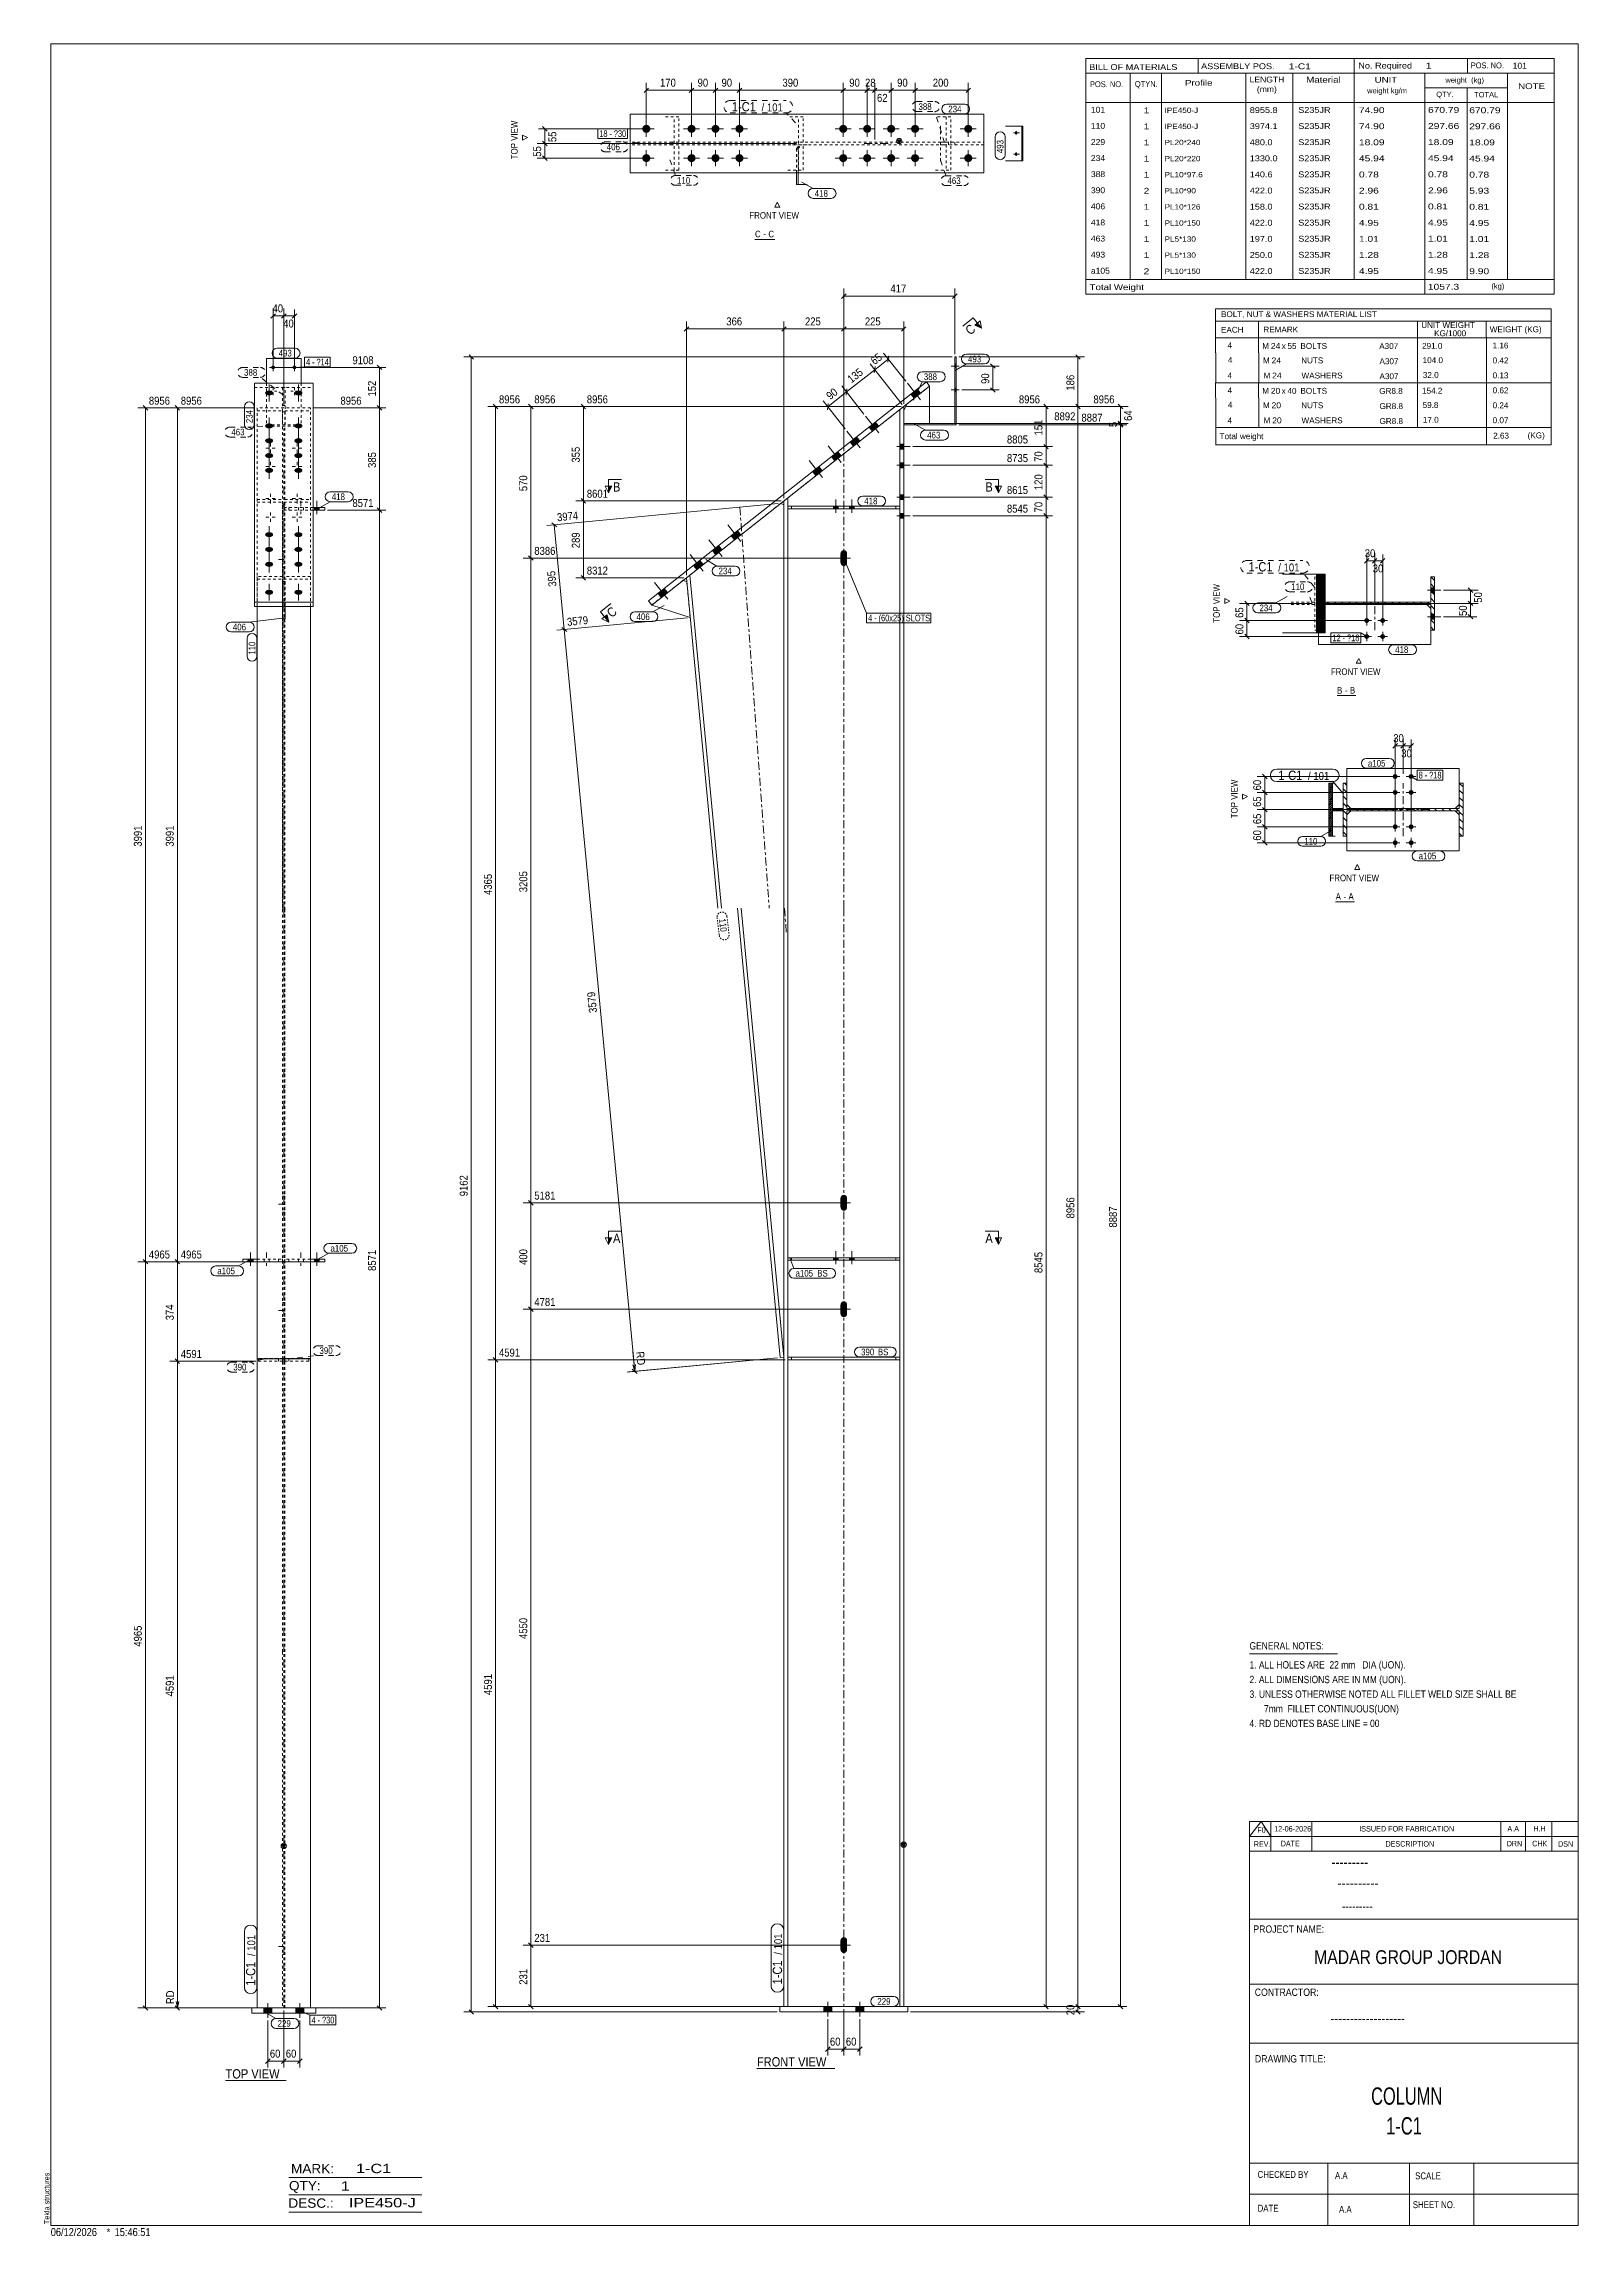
# Model space of a CAD drawing. Header units: millimetres. Extents: x 2 to 579, y 1 to 825.
import ezdxf

# ---------------------------------------------------------------- set-up
doc = ezdxf.new("R2010")
doc.units = ezdxf.units.MM
for name, pattern in [('XKITLINE00', [0]), ('XKITLINE01', [4, 1, -1, 1, -1]), ('XKITLINE02', [4, 2, -2]), ('XKITLINE03', [6, 3, -1, 1, -1]), ('XKITLINE04', [3, 0.5, -0.5, 0.5, -0.5, 0.5, -0.5])]:
    doc.linetypes.add(name, pattern=pattern)
for name, color, linetype, lineweight in [('Bolt', 3, 'Continuous', 0), ('BoltMark', 7, 'Continuous', 0), ('Dimensions', 7, 'Continuous', 0), ('DrawingSheet', 5, 'Continuous', 0), ('OtherObjectType', 7, 'Continuous', 0), ('Part', 2, 'Continuous', 0), ('PartMark', 7, 'Continuous', 0), ('Section', 6, 'Continuous', 0)]:
    doc.layers.add(name, color=color, linetype=linetype, lineweight=lineweight)
doc.styles.add('@ARIAL_UNICODE_MS_BOLD', font='ARIAL.TTF')
doc.styles.add('ARIAL', font='ARIAL.TTF')
doc.styles.add('ARIAL_NARROW', font='ARIALN.TTF')
doc.styles.add('COMIC_SANS_MS_BOLD', font='COMICBD.TTF')
doc.styles.add('SWIS721_EX_BT', font='ARIAL.TTF')
doc.styles.add('SWISSE', font='ARIAL.TTF')

# ---------------------------------------------------------------- blocks, each defined once
blk = doc.blocks.new('*A1')
at = {"layer": 'Part', "color": 7, "linetype": 'XKITLINE00', "lineweight": 0}
for p, q in [((525.04, 623.27), (523.64, 624.67)), ((525.04, 620.58), (523.64, 621.98)), ((525.04, 617.89), (523.64, 619.29)), ((485.59, 614.22), (484.69, 615.12)), ((488.29, 614.22), (487.39, 615.12)), ((490.98, 614.22), (490.08, 615.12)), ((493.68, 614.22), (492.78, 615.12)), ((496.37, 614.22), (495.47, 615.12)), ((499.07, 614.22), (498.17, 615.12)), ((501.76, 614.22), (500.86, 615.12)), ((504.45, 614.22), (503.55, 615.12)), ((507.15, 614.22), (506.25, 615.12)), ((509.84, 614.22), (508.94, 615.12)), ((512.54, 614.22), (511.64, 615.12)), ((515.23, 614.22), (514.33, 615.12)), ((517.92, 614.22), (517.02, 615.12)), ((520.62, 614.22), (519.72, 615.12)), ((523.31, 614.22), (522.41, 615.12)), ((525.04, 615.19), (523.64, 616.59)), ((525.04, 612.5), (523.64, 613.9)), ((525.04, 609.8), (523.64, 611.2)), ((525.04, 607.11), (523.64, 608.51)), ((524.78, 604.67), (523.64, 605.82))]:
    blk.add_line(p, q, dxfattribs=at)
blk = doc.blocks.new('*A2')
at = {"layer": 'Part', "color": 7, "linetype": 'XKITLINE00', "lineweight": 0}
for p, q in [((480.94, 625.46), (480.72, 625.24)), ((481.16, 625.24), (480.72, 624.8)), ((481.37, 625.02), (480.72, 624.37)), ((481.59, 624.8), (480.72, 623.93)), ((481.81, 624.59), (480.72, 623.5)), ((482.03, 624.37), (480.72, 623.06)), ((482.24, 624.15), (480.72, 622.63)), ((482.46, 623.93), (480.72, 622.19)), ((482.68, 623.72), (480.72, 621.76)), ((482.9, 623.5), (480.72, 621.32)), ((483.11, 623.28), (480.72, 620.89)), ((483.33, 623.06), (480.72, 620.45)), ((483.55, 622.85), (480.72, 620.02)), ((483.77, 622.63), (480.72, 619.58)), ((483.95, 622.38), (480.72, 619.15)), ((483.95, 621.94), (480.72, 618.71)), ((483.95, 621.51), (480.72, 618.28)), ((483.95, 621.07), (480.72, 617.84)), ((483.95, 620.64), (480.72, 617.41)), ((483.95, 620.2), (480.72, 616.97)), ((483.95, 619.77), (480.72, 616.54)), ((483.95, 619.33), (480.72, 616.1)), ((483.95, 618.9), (480.72, 615.67)), ((483.95, 618.46), (480.72, 615.23)), ((481.16, 625.67), (480.94, 625.46)), ((481.59, 625.67), (481.16, 625.24)), ((482.03, 625.67), (481.37, 625.02)), ((482.46, 625.67), (481.59, 624.8)), ((482.9, 625.67), (481.81, 624.59)), ((483.33, 625.67), (482.03, 624.37)), ((483.77, 625.67), (482.24, 624.15)), ((483.95, 625.42), (482.46, 623.93)), ((483.95, 624.99), (482.68, 623.72)), ((483.95, 624.55), (482.9, 623.5)), ((483.95, 624.12), (483.11, 623.28)), ((483.95, 623.68), (483.33, 623.06)), ((483.95, 623.25), (483.55, 622.85)), ((483.95, 622.81), (483.77, 622.63)), ((483.95, 618.03), (480.72, 614.79)), ((483.95, 617.59), (480.72, 614.36)), ((483.95, 617.15), (480.72, 613.92)), ((483.95, 616.72), (480.72, 613.49)), ((483.95, 616.28), (480.72, 613.05)), ((483.95, 615.85), (480.72, 612.62)), ((483.95, 615.41), (480.72, 612.18)), ((483.95, 614.98), (480.72, 611.75)), ((483.95, 614.54), (480.72, 611.31)), ((483.95, 614.11), (480.72, 610.88)), ((483.95, 613.67), (480.72, 610.44)), ((483.95, 613.24), (480.72, 610.01)), ((483.95, 612.8), (480.72, 609.57)), ((483.95, 612.37), (480.72, 609.14)), ((483.95, 611.93), (480.72, 608.7)), ((483.95, 611.5), (480.72, 608.27)), ((483.95, 611.06), (480.72, 607.83)), ((483.95, 610.63), (480.72, 607.4)), ((483.95, 610.19), (480.72, 606.96)), ((483.95, 609.76), (480.72, 606.53)), ((483.95, 609.32), (480.72, 606.09)), ((483.95, 608.89), (480.72, 605.66)), ((483.95, 608.45), (480.72, 605.22)), ((483.95, 608.02), (480.72, 604.79)), ((483.95, 607.58), (480.72, 604.35)), ((483.95, 607.15), (480.72, 603.92)), ((483.95, 606.71), (480.91, 603.67)), ((483.95, 606.28), (481.35, 603.67)), ((483.95, 605.84), (481.78, 603.67)), ((483.95, 605.41), (482.22, 603.67)), ((483.95, 604.97), (482.66, 603.67)), ((483.95, 604.54), (483.09, 603.67)), ((483.95, 604.1), (483.53, 603.67))]:
    blk.add_line(p, q, dxfattribs=at)
blk = doc.blocks.new('*A3')
at = {"layer": 'Part', "color": 7, "linetype": 'XKITLINE00', "lineweight": 0}
for p, q in [((492.13, 543.56), (490.73, 544.96)), ((492.13, 546.26), (491.23, 547.16)), ((535.73, 545.76), (534.33, 547.16)), ((535.73, 543.07), (534.33, 544.47)), ((492.13, 540.87), (490.73, 542.27)), ((492.13, 538.18), (490.73, 539.58)), ((492.13, 535.48), (490.73, 536.88)), ((493.6, 536.71), (492.7, 537.61)), ((496.29, 536.71), (495.39, 537.61)), ((498.98, 536.71), (498.08, 537.61)), ((501.68, 536.71), (500.78, 537.61)), ((504.37, 536.71), (503.47, 537.61)), ((507.07, 536.71), (506.17, 537.61)), ((509.76, 536.71), (508.86, 537.61)), ((512.45, 536.71), (511.55, 537.61)), ((515.15, 536.71), (514.25, 537.61)), ((517.84, 536.71), (516.94, 537.61)), ((520.54, 536.71), (519.64, 537.61)), ((523.23, 536.71), (522.33, 537.61)), ((525.92, 536.71), (525.02, 537.61)), ((528.62, 536.71), (527.72, 537.61)), ((531.31, 536.71), (530.41, 537.61)), ((534.01, 536.71), (533.11, 537.61)), ((535.73, 540.37), (534.33, 541.77)), ((535.73, 537.68), (534.33, 539.08)), ((535.73, 534.99), (534.33, 536.39)), ((492.13, 532.79), (490.73, 534.19)), ((492.13, 530.09), (490.73, 531.49)), ((492.13, 527.4), (490.73, 528.8)), ((535.73, 532.29), (534.33, 533.69)), ((535.73, 529.6), (534.33, 531)), ((535.47, 527.16), (534.33, 528.3))]:
    blk.add_line(p, q, dxfattribs=at)
blk = doc.blocks.new('*A4')
at = {"layer": 'Part', "color": 7, "linetype": 'XKITLINE00', "lineweight": 0}
for p, q in [((485.99, 547.16), (485.29, 546.46)), ((486.7, 547.14), (485.29, 545.73)), ((486.7, 546.4), (485.29, 545)), ((486.7, 545.67), (485.29, 544.27)), ((486.7, 544.94), (485.29, 543.53)), ((486.7, 544.21), (485.29, 542.8)), ((486.7, 543.47), (485.29, 542.07)), ((486.7, 542.74), (485.29, 541.34)), ((486.7, 542.01), (485.29, 540.6)), ((486.7, 541.28), (485.29, 539.87)), ((486.7, 540.54), (485.29, 539.14)), ((485.6, 538.71), (485.29, 538.4)), ((485.97, 538.35), (485.29, 537.67)), ((486.33, 537.98), (485.29, 536.94)), ((486.7, 537.61), (485.29, 536.21)), ((487.07, 537.25), (485.29, 535.47)), ((486.7, 536.15), (485.29, 534.74)), ((486.7, 539.81), (485.6, 538.71)), ((486.7, 539.08), (485.97, 538.35)), ((486.7, 538.35), (486.33, 537.98)), ((486.7, 537.61), (486.7, 537.61)), ((487.43, 537.61), (487.07, 537.25)), ((487.43, 536.88), (487.27, 536.71)), ((488.17, 537.61), (487.43, 536.88)), ((488.9, 537.61), (488, 536.71)), ((489.63, 537.61), (488.73, 536.71)), ((490.36, 537.61), (489.46, 536.71)), ((490.73, 537.25), (490.2, 536.71)), ((486.7, 535.42), (485.29, 534.01)), ((486.7, 534.68), (485.29, 533.28)), ((486.7, 533.95), (485.29, 532.54)), ((486.7, 533.22), (485.29, 531.81)), ((486.7, 532.48), (485.29, 531.08)), ((486.7, 531.75), (485.29, 530.35)), ((486.7, 531.02), (485.29, 529.61)), ((486.7, 530.29), (485.29, 528.88)), ((486.7, 529.55), (485.29, 528.15)), ((486.7, 528.82), (485.29, 527.42)), ((486.7, 528.09), (485.77, 527.16)), ((486.7, 527.36), (486.51, 527.16))]:
    blk.add_line(p, q, dxfattribs=at)
blk = doc.blocks.new('*A5')
at = {"layer": 'Bolt'}
for points in [[(325.53, 672.69), (324.13, 672.69), (324.13, 674.49), (325.53, 674.49)], [(325.53, 672.69), (324.13, 672.69), (324.13, 674.49), (325.53, 674.49)], [(325.53, 665.69), (324.13, 665.69), (324.13, 667.49), (325.53, 667.49)], [(325.53, 665.69), (324.13, 665.69), (324.13, 667.49), (325.53, 667.49)], [(325.53, 653.69), (324.13, 653.69), (324.13, 655.49), (325.53, 655.49)], [(325.53, 653.69), (324.13, 653.69), (324.13, 655.49), (325.53, 655.49)], [(325.53, 646.69), (324.13, 646.69), (324.13, 648.49), (325.53, 648.49)], [(325.53, 646.69), (324.13, 646.69), (324.13, 648.49), (325.53, 648.49)]]:
    blk.add_hatch(color=3, dxfattribs=at).paths.add_polyline_path(points, flags=17)
at = {"layer": 'Bolt', "color": 3, "linetype": 'XKITLINE00', "lineweight": 0}
for p, q in [((322.93, 673.59), (327.93, 673.59)), ((322.93, 673.59), (327.93, 673.59)), ((324.13, 674.49), (325.53, 674.49)), ((324.13, 674.49), (325.53, 674.49)), ((324.13, 672.69), (325.53, 672.69)), ((324.13, 672.69), (325.53, 672.69)), ((324.13, 667.49), (325.53, 667.49)), ((324.13, 667.49), (325.53, 667.49)), ((322.93, 666.59), (327.93, 666.59)), ((322.93, 666.59), (327.93, 666.59)), ((324.13, 665.69), (325.53, 665.69)), ((324.13, 665.69), (325.53, 665.69)), ((322.93, 654.59), (327.93, 654.59)), ((322.93, 654.59), (327.93, 654.59)), ((324.13, 655.49), (325.53, 655.49)), ((324.13, 655.49), (325.53, 655.49)), ((324.13, 653.69), (325.53, 653.69)), ((324.13, 653.69), (325.53, 653.69)), ((322.93, 647.59), (327.93, 647.59)), ((322.93, 647.59), (327.93, 647.59)), ((324.13, 648.49), (325.53, 648.49)), ((324.13, 648.49), (325.53, 648.49)), ((324.13, 646.69), (325.53, 646.69)), ((324.13, 646.69), (325.53, 646.69))]:
    blk.add_line(p, q, dxfattribs=at)
blk = doc.blocks.new('*A6')
at = {"layer": 'Bolt'}
for points in [[(303.51, 628.81), (303.03, 628.72), (302.55, 628.81), (302.15, 629.08), (301.88, 629.49), (301.78, 629.97), (301.78, 633.47), (301.88, 633.95), (302.15, 634.35), (302.55, 634.62), (303.03, 634.72), (303.51, 634.62), (303.92, 634.35), (304.19, 633.95), (304.28, 633.47), (304.28, 629.97), (304.19, 629.49), (303.92, 629.08)], [(303.51, 386.47), (303.03, 386.38), (302.55, 386.47), (302.15, 386.74), (301.88, 387.15), (301.78, 387.63), (301.78, 391.13), (301.88, 391.6), (302.15, 392.01), (302.55, 392.28), (303.03, 392.38), (303.51, 392.28), (303.92, 392.01), (304.19, 391.6), (304.28, 391.13), (304.28, 387.63), (304.19, 387.15), (303.92, 386.74)], [(303.51, 346.47), (303.03, 346.38), (302.55, 346.47), (302.15, 346.74), (301.88, 347.15), (301.78, 347.63), (301.78, 351.13), (301.88, 351.6), (302.15, 352.01), (302.55, 352.28), (303.03, 352.38), (303.51, 352.28), (303.92, 352.01), (304.19, 351.6), (304.28, 351.13), (304.28, 347.63), (304.19, 347.15), (303.92, 346.74)], [(303.51, 107.45), (303.03, 107.36), (302.55, 107.45), (302.15, 107.72), (301.88, 108.13), (301.78, 108.61), (301.78, 112.11), (301.88, 112.58), (302.15, 112.99), (302.55, 113.26), (303.03, 113.36), (303.51, 113.26), (303.92, 112.99), (304.19, 112.58), (304.28, 112.11), (304.28, 108.61), (304.19, 108.13), (303.92, 107.72)]]:
    blk.add_hatch(color=3, dxfattribs=at).paths.add_polyline_path(points, flags=17)
at = {"layer": 'Bolt', "color": 3, "linetype": 'XKITLINE00', "lineweight": 0}
for p, q in [((305.53, 631.72), (300.53, 631.72)), ((303.03, 634.22), (303.03, 629.22)), ((305.53, 389.38), (300.53, 389.38)), ((303.03, 391.88), (303.03, 386.88)), ((305.53, 349.38), (300.53, 349.38)), ((303.03, 351.88), (303.03, 346.88)), ((305.53, 110.36), (300.53, 110.36)), ((303.03, 112.86), (303.03, 107.86))]:
    blk.add_line(p, q, dxfattribs=at)
blk = doc.blocks.new('*A7')
at = {"layer": 'Bolt'}
for points in [[(329.47, 691.78), (328.24, 693.35), (330.59, 695.21), (331.83, 693.64)], [(329.47, 691.78), (328.24, 693.35), (330.59, 695.21), (331.83, 693.64)], [(306.7, 673.83), (305.46, 675.4), (307.82, 677.26), (309.06, 675.69)], [(306.7, 673.83), (305.46, 675.4), (307.82, 677.26), (309.06, 675.69)], [(313.77, 679.4), (312.53, 680.97), (314.89, 682.83), (316.12, 681.26)], [(313.77, 679.4), (312.53, 680.97), (314.89, 682.83), (316.12, 681.26)], [(299.63, 668.26), (298.39, 669.83), (300.75, 671.68), (301.99, 670.11)], [(299.63, 668.26), (298.39, 669.83), (300.75, 671.68), (301.99, 670.11)], [(292.57, 662.68), (291.33, 664.26), (293.68, 666.11), (294.92, 664.54)], [(292.57, 662.68), (291.33, 664.26), (293.68, 666.11), (294.92, 664.54)], [(254.87, 632.97), (253.63, 634.54), (255.99, 636.4), (257.23, 634.83)], [(254.87, 632.97), (253.63, 634.54), (255.99, 636.4), (257.23, 634.83)], [(261.94, 638.54), (260.7, 640.11), (263.06, 641.97), (264.29, 640.4)], [(261.94, 638.54), (260.7, 640.11), (263.06, 641.97), (264.29, 640.4)], [(247.8, 627.4), (246.56, 628.97), (248.92, 630.82), (250.16, 629.25)], [(247.8, 627.4), (246.56, 628.97), (248.92, 630.82), (250.16, 629.25)], [(234.45, 616.87), (233.21, 618.44), (235.57, 620.3), (236.81, 618.73)], [(234.45, 616.87), (233.21, 618.44), (235.57, 620.3), (236.81, 618.73)]]:
    blk.add_hatch(color=3, dxfattribs=at).paths.add_polyline_path(points, flags=17)
at = {"layer": 'Bolt', "color": 3, "linetype": 'XKITLINE00', "lineweight": 0}
for p, q in [((331.89, 691.14), (326.94, 697.42)), ((331.89, 691.14), (326.94, 697.42)), ((329.47, 691.78), (328.24, 693.35)), ((329.47, 691.78), (328.24, 693.35)), ((331.83, 693.64), (330.59, 695.21)), ((331.83, 693.64), (330.59, 695.21)), ((316.18, 678.76), (311.23, 685.04)), ((316.18, 678.76), (311.23, 685.04)), ((309.12, 673.19), (304.16, 679.47)), ((309.12, 673.19), (304.16, 679.47)), ((309.06, 675.69), (307.82, 677.26)), ((309.06, 675.69), (307.82, 677.26)), ((313.77, 679.4), (312.53, 680.97)), ((313.77, 679.4), (312.53, 680.97)), ((316.12, 681.26), (314.89, 682.83)), ((316.12, 681.26), (314.89, 682.83)), ((294.98, 662.04), (290.03, 668.33)), ((294.98, 662.04), (290.03, 668.33)), ((302.05, 667.61), (297.1, 673.9)), ((302.05, 667.61), (297.1, 673.9)), ((299.63, 668.26), (298.39, 669.83)), ((299.63, 668.26), (298.39, 669.83)), ((301.99, 670.11), (300.75, 671.68)), ((301.99, 670.11), (300.75, 671.68)), ((306.7, 673.83), (305.46, 675.4)), ((306.7, 673.83), (305.46, 675.4)), ((292.57, 662.68), (291.33, 664.26)), ((292.57, 662.68), (291.33, 664.26)), ((294.92, 664.54), (293.68, 666.11)), ((294.92, 664.54), (293.68, 666.11)), ((264.35, 637.9), (259.4, 644.18)), ((264.35, 637.9), (259.4, 644.18)), ((257.29, 632.33), (252.33, 638.61)), ((257.29, 632.33), (252.33, 638.61)), ((254.87, 632.97), (253.63, 634.54)), ((254.87, 632.97), (253.63, 634.54)), ((257.23, 634.83), (255.99, 636.4)), ((257.23, 634.83), (255.99, 636.4)), ((261.94, 638.54), (260.7, 640.11)), ((261.94, 638.54), (260.7, 640.11)), ((264.29, 640.4), (263.06, 641.97)), ((264.29, 640.4), (263.06, 641.97)), ((250.22, 626.75), (245.27, 633.04)), ((250.22, 626.75), (245.27, 633.04)), ((247.8, 627.4), (246.56, 628.97)), ((247.8, 627.4), (246.56, 628.97)), ((250.16, 629.25), (248.92, 630.82)), ((250.16, 629.25), (248.92, 630.82)), ((236.87, 616.23), (231.92, 622.51)), ((236.87, 616.23), (231.92, 622.51)), ((234.45, 616.87), (233.21, 618.44)), ((234.45, 616.87), (233.21, 618.44)), ((236.81, 618.73), (235.57, 620.3)), ((236.81, 618.73), (235.57, 620.3))]:
    blk.add_line(p, q, dxfattribs=at)
blk = doc.blocks.new('*A8')
at = {"layer": 'Bolt'}
for points in [[(344.73, 704.6), (345.23, 704.6), (345.23, 703.2), (344.73, 703.2)], [(344.73, 695.6), (345.23, 695.6), (345.23, 694.2), (344.73, 694.2)]]:
    blk.add_hatch(color=3, dxfattribs=at).paths.add_polyline_path(points, flags=17)
at = {"layer": 'Bolt', "color": 3, "linetype": 'XKITLINE00', "lineweight": 0}
for p, q in [((343.39, 703.9), (346.39, 703.9)), ((344.73, 704.6), (345.23, 704.6)), ((344.73, 703.2), (345.23, 703.2)), ((343.39, 694.9), (346.39, 694.9)), ((344.73, 695.6), (345.23, 695.6)), ((344.73, 694.2), (345.23, 694.2))]:
    blk.add_line(p, q, dxfattribs=at)
blk = doc.blocks.new('*A9')
at = {"layer": 'Bolt'}
for points in [[(344.73, 704.6), (345.23, 704.6), (345.23, 703.2), (344.73, 703.2)], [(344.73, 695.6), (345.23, 695.6), (345.23, 694.2), (344.73, 694.2)]]:
    blk.add_hatch(color=3, dxfattribs=at).paths.add_polyline_path(points, flags=17)
at = {"layer": 'Bolt', "color": 3, "linetype": 'XKITLINE00', "lineweight": 0}
for p, q in [((343.39, 703.9), (346.39, 703.9)), ((344.73, 704.6), (345.23, 704.6)), ((344.73, 703.2), (345.23, 703.2)), ((343.39, 694.9), (346.39, 694.9)), ((344.73, 695.6), (345.23, 695.6)), ((344.73, 694.2), (345.23, 694.2))]:
    blk.add_line(p, q, dxfattribs=at)
blk = doc.blocks.new('*A10')
at = {"layer": 'Bolt'}
for points in [[(299.13, 367.75), (299.13, 368.75), (300.93, 368.75), (300.93, 367.75)], [(299.13, 367.75), (299.13, 368.75), (300.93, 368.75), (300.93, 367.75)], [(305.13, 367.75), (305.13, 368.75), (306.93, 368.75), (306.93, 367.75)], [(305.13, 367.75), (305.13, 368.75), (306.93, 368.75), (306.93, 367.75)]]:
    blk.add_hatch(color=3, dxfattribs=at).paths.add_polyline_path(points, flags=17)
at = {"layer": 'Bolt', "color": 3, "linetype": 'XKITLINE00', "lineweight": 0}
for p, q in [((300.03, 371.25), (300.03, 366.25)), ((300.03, 371.25), (300.03, 366.25)), ((306.03, 371.25), (306.03, 366.25)), ((306.03, 371.25), (306.03, 366.25)), ((299.13, 368.75), (299.13, 367.75)), ((299.13, 368.75), (299.13, 367.75)), ((300.93, 368.75), (300.93, 367.75)), ((300.93, 368.75), (300.93, 367.75)), ((305.13, 368.75), (305.13, 367.75)), ((305.13, 368.75), (305.13, 367.75)), ((306.93, 368.75), (306.93, 367.75)), ((306.93, 368.75), (306.93, 367.75))]:
    blk.add_line(p, q, dxfattribs=at)
blk = doc.blocks.new('*A11')
at = {"layer": 'Bolt', "color": 3, "linetype": 'XKITLINE02', "lineweight": 0}
for p, q in [((300.03, 371.25), (300.03, 366.25)), ((300.03, 371.25), (300.03, 366.25)), ((306.03, 371.25), (306.03, 366.25)), ((306.03, 371.25), (306.03, 366.25)), ((299.13, 368.75), (299.13, 367.75)), ((299.13, 368.75), (299.13, 367.75)), ((300.93, 368.75), (300.93, 367.75)), ((300.93, 368.75), (300.93, 367.75)), ((305.13, 368.75), (305.13, 367.75)), ((305.13, 368.75), (305.13, 367.75)), ((306.93, 368.75), (306.93, 367.75)), ((306.93, 368.75), (306.93, 367.75))]:
    blk.add_line(p, q, dxfattribs=at)
blk = doc.blocks.new('*A12')
at = {"layer": 'Bolt'}
for points in [[(298.53, 87.23), (298.53, 85.23), (295.53, 85.23), (295.53, 87.23)], [(298.53, 87.23), (298.53, 85.23), (295.53, 85.23), (295.53, 87.23)], [(310.53, 87.23), (310.53, 85.23), (307.53, 85.23), (307.53, 87.23)], [(310.53, 87.23), (310.53, 85.23), (307.53, 85.23), (307.53, 87.23)]]:
    blk.add_hatch(color=3, dxfattribs=at).paths.add_polyline_path(points, flags=17)
at = {"layer": 'Bolt', "color": 3, "linetype": 'XKITLINE00', "lineweight": 0}
for p, q in [((295.53, 87.23), (295.53, 85.23)), ((295.53, 87.23), (295.53, 85.23)), ((297.03, 88.98), (297.03, 83.48)), ((297.03, 88.98), (297.03, 83.48)), ((298.53, 87.23), (298.53, 85.23)), ((298.53, 87.23), (298.53, 85.23)), ((307.53, 87.23), (307.53, 85.23)), ((307.53, 87.23), (307.53, 85.23)), ((309.03, 88.98), (309.03, 83.48)), ((309.03, 88.98), (309.03, 83.48)), ((310.53, 87.23), (310.53, 85.23)), ((310.53, 87.23), (310.53, 85.23))]:
    blk.add_line(p, q, dxfattribs=at)
blk = doc.blocks.new('*A13')
at = {"layer": 'Bolt'}
for points in [[(299.13, 650.22), (299.13, 651.22), (300.93, 651.22), (300.93, 650.22)], [(299.13, 650.22), (299.13, 651.22), (300.93, 651.22), (300.93, 650.22)], [(305.13, 650.22), (305.13, 651.22), (306.93, 651.22), (306.93, 650.22)], [(305.13, 650.22), (305.13, 651.22), (306.93, 651.22), (306.93, 650.22)]]:
    blk.add_hatch(color=3, dxfattribs=at).paths.add_polyline_path(points, flags=17)
at = {"layer": 'Bolt', "color": 3, "linetype": 'XKITLINE00', "lineweight": 0}
for p, q in [((299.13, 651.22), (299.13, 650.22)), ((299.13, 651.22), (299.13, 650.22)), ((300.03, 653.72), (300.03, 648.72)), ((300.03, 653.72), (300.03, 648.72)), ((300.93, 651.22), (300.93, 650.22)), ((300.93, 651.22), (300.93, 650.22)), ((305.13, 651.22), (305.13, 650.22)), ((305.13, 651.22), (305.13, 650.22)), ((306.03, 653.72), (306.03, 648.72)), ((306.03, 653.72), (306.03, 648.72)), ((306.93, 651.22), (306.93, 650.22)), ((306.93, 651.22), (306.93, 650.22))]:
    blk.add_line(p, q, dxfattribs=at)
blk = doc.blocks.new('*A14')
at = {"layer": 'Part'}
blk.add_hatch(color=2, dxfattribs=at).paths.add_polyline_path([(324.73, 148.63), (326.33, 148.63), (325.53, 147.23)], flags=17)
at = {"layer": 'Part', "color": 7, "linetype": 'XKITLINE01', "lineweight": 0}
for p, q in [((325.53, 688.67), (280.53, 653.2)), ((281.93, 651.22), (281.93, 650.22)), ((324.13, 651.22), (324.13, 650.22)), ((281.93, 368.75), (281.93, 367.75)), ((324.13, 368.75), (324.13, 367.75)), ((280.53, 87.23), (325.53, 87.23))]:
    blk.add_line(p, q, dxfattribs=at)
at = {"layer": 'Part', "color": 2, "linetype": 'XKITLINE00', "lineweight": 0}
for p, q in [((324.13, 687.57), (324.13, 651.22)), ((325.53, 500.18), (325.53, 688.67)), ((280.53, 653.2), (280.53, 500.18)), ((281.93, 654.3), (281.93, 651.22)), ((281.93, 650.22), (281.93, 500.18)), ((324.13, 650.22), (324.13, 500.18)), ((280.53, 500.08), (280.53, 221.16)), ((281.93, 500.08), (281.93, 368.75)), ((324.13, 500.08), (324.13, 368.75)), ((325.53, 221.16), (325.53, 500.08)), ((281.93, 367.75), (281.93, 221.16)), ((324.13, 367.75), (324.13, 221.16)), ((280.53, 221.06), (280.53, 87.23)), ((281.93, 221.06), (281.93, 87.23)), ((324.13, 221.06), (324.13, 87.23)), ((325.53, 87.23), (325.53, 221.06)), ((325.53, 147.23), (324.73, 148.63)), ((324.73, 148.63), (326.33, 148.63)), ((326.33, 148.63), (325.53, 147.23))]:
    blk.add_line(p, q, dxfattribs=at)
at = {"layer": 'Part', "color": 7, "linetype": 'XKITLINE03', "lineweight": 0}
for p, q in [((303.03, 500.18), (303.03, 680.94)), ((303.03, 221.16), (303.03, 500.08)), ((303.03, 77.23), (303.03, 221.06))]:
    blk.add_line(p, q, dxfattribs=at)
at = {"layer": 'Part', "color": 2, "linetype": 'XKITLINE00', "lineweight": 0}
blk.add_circle((325.53, 148.13), 1, dxfattribs=at)
blk = doc.blocks.new('*A15')
at = {"layer": 'Part', "color": 2, "linetype": 'XKITLINE00', "lineweight": 0}
for p, q in [((334.05, 697.94), (229.6, 615.6)), ((230.84, 614.03), (335.29, 696.37)), ((335.29, 696.37), (334.05, 697.94)), ((229.6, 615.6), (230.84, 614.03))]:
    blk.add_line(p, q, dxfattribs=at)
blk = doc.blocks.new('*A16')
at = {"layer": 'Part', "color": 2, "linetype": 'XKITLINE00', "lineweight": 0}
for p, q in [((345.23, 682.3), (325.53, 682.3)), ((325.53, 681.8), (345.23, 681.8)), ((345.23, 681.8), (345.23, 682.3))]:
    blk.add_line(p, q, dxfattribs=at)
at = {"layer": 'Part', "color": 7, "linetype": 'XKITLINE01', "lineweight": 0}
blk.add_line((325.53, 682.3), (325.53, 681.8), dxfattribs=at)
blk = doc.blocks.new('*A17')
at = {"layer": 'Part', "color": 2, "linetype": 'XKITLINE00', "lineweight": 0}
for p, q in [((345.23, 707.3), (344.73, 707.3)), ((344.73, 707.3), (344.73, 682.3)), ((345.23, 682.3), (345.23, 707.3)), ((344.73, 682.3), (345.23, 682.3))]:
    blk.add_line(p, q, dxfattribs=at)
blk = doc.blocks.new('*A18')
at = {"layer": 'Part', "color": 7, "linetype": 'XKITLINE01', "lineweight": 0}
for p, q in [((326.71, 689.6), (335.29, 696.37)), ((325.53, 682.3), (325.53, 687.17)), ((335.29, 682.3), (325.53, 682.3))]:
    blk.add_line(p, q, dxfattribs=at)
at = {"layer": 'Part', "color": 2, "linetype": 'XKITLINE00', "lineweight": 0}
for p, q in [((335.29, 696.37), (335.29, 682.3)), ((325.53, 687.17), (326.71, 689.6))]:
    blk.add_line(p, q, dxfattribs=at)
blk = doc.blocks.new('*A19')
at = {"layer": 'Part', "color": 2, "linetype": 'XKITLINE00', "lineweight": 0}
for p, q in [((281.93, 368.75), (324.13, 368.75)), ((281.93, 368.75), (281.93, 367.75)), ((281.93, 367.75), (324.13, 367.75)), ((324.13, 367.75), (324.13, 368.75))]:
    blk.add_line(p, q, dxfattribs=at)
at = {"layer": 'Part', "color": 7, "linetype": 'XKITLINE01', "lineweight": 0}
for p, q in [((283.43, 367.75), (283.43, 368.75)), ((322.63, 367.75), (322.63, 368.75))]:
    blk.add_line(p, q, dxfattribs=at)
blk = doc.blocks.new('*A20')
at = {"layer": 'Part', "color": 7, "linetype": 'XKITLINE01', "lineweight": 0}
for p, q in [((324.13, 368.75), (281.93, 368.75)), ((281.93, 367.75), (281.93, 368.75)), ((324.13, 367.75), (281.93, 367.75)), ((283.43, 368.75), (283.43, 367.75)), ((322.63, 367.75), (322.63, 368.75)), ((324.13, 368.75), (324.13, 367.75))]:
    blk.add_line(p, q, dxfattribs=at)
blk = doc.blocks.new('*A21')
at = {"layer": 'Part', "color": 7, "linetype": 'XKITLINE01', "lineweight": 0}
for p, q in [((242.71, 623.38), (230.84, 614.03)), ((245.3, 609.38), (244.03, 622.82))]:
    blk.add_line(p, q, dxfattribs=at)
at = {"layer": 'Part', "color": 2, "linetype": 'XKITLINE00', "lineweight": 0}
for p, q in [((244.03, 622.82), (242.71, 623.38)), ((245.3, 609.38), (230.84, 614.03))]:
    blk.add_line(p, q, dxfattribs=at)
blk = doc.blocks.new('*A22')
at = {"layer": 'Part', "color": 7, "linetype": 'XKITLINE01', "lineweight": 0}
for p, q in [((243.89, 624.31), (279.37, 652.28)), ((279.37, 652.28), (280.54, 651.73)), ((280.53, 500.18), (280.53, 651.73)), ((280.53, 500.18), (280.54, 651.73)), ((280.54, 651.73), (280.53, 651.73)), ((280.53, 331.36), (280.53, 500.08)), ((280.53, 331.36), (280.53, 500.08))]:
    blk.add_line(p, q, dxfattribs=at)
at = {"layer": 'Part', "color": 2, "linetype": 'XKITLINE00', "lineweight": 0}
for p, q in [((280.53, 651.73), (279.37, 652.28)), ((255.67, 500.18), (243.89, 624.31)), ((245.19, 625.34), (257.08, 500.18)), ((279.14, 331.22), (263.1, 500.08)), ((264.51, 500.08), (280.53, 331.36)), ((280.53, 331.36), (279.14, 331.22))]:
    blk.add_line(p, q, dxfattribs=at)
at = {"layer": 'Part', "color": 7, "linetype": 'XKITLINE03', "lineweight": 0}
for p, q in [((263.97, 650.84), (275.01, 500.18)), ((280.75, 500.08), (281.48, 490.19))]:
    blk.add_line(p, q, dxfattribs=at)
blk = doc.blocks.new('*A23')
at = {"layer": 'Part', "color": 2, "linetype": 'XKITLINE00', "lineweight": 0}
for p, q in [((281.93, 331.36), (324.13, 331.36)), ((281.93, 330.36), (324.13, 330.36))]:
    blk.add_line(p, q, dxfattribs=at)
at = {"layer": 'Part', "color": 7, "linetype": 'XKITLINE01', "lineweight": 0}
for p, q in [((281.93, 331.36), (281.93, 330.36)), ((283.43, 330.36), (283.43, 331.36)), ((322.63, 331.36), (322.63, 330.36)), ((324.13, 330.36), (324.13, 331.36))]:
    blk.add_line(p, q, dxfattribs=at)
blk = doc.blocks.new('*A24')
at = {"layer": 'Part', "color": 7, "linetype": 'XKITLINE01', "lineweight": 0}
for p, q in [((324.13, 331.36), (281.93, 331.36)), ((281.93, 331.36), (281.93, 330.36)), ((281.93, 330.36), (324.13, 330.36)), ((283.43, 330.36), (283.43, 331.36)), ((322.63, 330.36), (322.63, 331.36)), ((324.13, 330.36), (324.13, 331.36))]:
    blk.add_line(p, q, dxfattribs=at)
blk = doc.blocks.new('*A25')
at = {"layer": 'Part', "color": 2, "linetype": 'XKITLINE00', "lineweight": 0}
for p, q in [((327.03, 87.23), (279.03, 87.23)), ((279.03, 87.23), (279.03, 85.23)), ((327.03, 85.23), (279.03, 85.23)), ((327.03, 87.23), (327.03, 85.23))]:
    blk.add_line(p, q, dxfattribs=at)
blk = doc.blocks.new('*A26')
at = {"layer": 'Part', "color": 2, "linetype": 'XKITLINE00', "lineweight": 0}
for p, q in [((281.93, 651.22), (324.13, 651.22)), ((281.93, 651.22), (281.93, 650.22)), ((324.13, 650.22), (324.13, 651.22)), ((281.93, 650.22), (324.13, 650.22))]:
    blk.add_line(p, q, dxfattribs=at)
at = {"layer": 'Part', "color": 7, "linetype": 'XKITLINE01', "lineweight": 0}
for p, q in [((283.43, 650.22), (283.43, 651.22)), ((322.63, 650.22), (322.63, 651.22))]:
    blk.add_line(p, q, dxfattribs=at)
blk = doc.blocks.new('*A27')
at = {"layer": 'Bolt', "color": 3, "linetype": 'XKITLINE00', "lineweight": 0}
for p, q in [((85.76, 673.08), (86.96, 673.08)), ((87.56, 674.88), (87.56, 673.68)), ((87.56, 671.28), (87.56, 672.48)), ((87.56, 667.88), (87.56, 666.68)), ((89.36, 673.08), (88.16, 673.08)), ((95.76, 673.08), (96.96, 673.08)), ((97.56, 674.88), (97.56, 673.68)), ((97.56, 671.28), (97.56, 672.48)), ((97.56, 667.88), (97.56, 666.68)), ((99.36, 673.08), (98.16, 673.08)), ((85.76, 666.08), (86.96, 666.08)), ((87.56, 664.28), (87.56, 665.48)), ((89.36, 666.08), (88.16, 666.08)), ((95.76, 666.08), (96.96, 666.08)), ((97.56, 664.28), (97.56, 665.48)), ((99.36, 666.08), (98.16, 666.08)), ((85.76, 654.08), (86.96, 654.08)), ((87.56, 655.88), (87.56, 654.68)), ((87.56, 652.28), (87.56, 653.48)), ((89.36, 654.08), (88.16, 654.08)), ((95.76, 654.08), (96.96, 654.08)), ((97.56, 655.88), (97.56, 654.68)), ((97.56, 652.28), (97.56, 653.48)), ((99.36, 654.08), (98.16, 654.08)), ((85.76, 647.08), (86.96, 647.08)), ((87.56, 648.88), (87.56, 647.68)), ((87.56, 645.28), (87.56, 646.48)), ((89.36, 647.08), (88.16, 647.08)), ((95.76, 647.08), (96.96, 647.08)), ((97.56, 648.88), (97.56, 647.68)), ((97.56, 645.28), (97.56, 646.48)), ((99.36, 647.08), (98.16, 647.08))]:
    blk.add_line(p, q, dxfattribs=at)
blk = doc.blocks.new('*A28')
at = {"layer": 'Bolt', "color": 3, "linetype": 'XKITLINE02', "lineweight": 0}
for p, q in [((90.56, 631.2), (94.56, 631.2)), ((92.11, 634.2), (93.01, 634.2)), ((92.11, 628.2), (93.01, 628.2)), ((90.56, 388.86), (94.56, 388.86)), ((92.11, 391.86), (93.01, 391.86)), ((92.11, 385.86), (93.01, 385.86)), ((90.56, 348.86), (94.56, 348.86)), ((92.11, 351.86), (93.01, 351.86)), ((92.11, 345.86), (93.01, 345.86)), ((90.56, 109.84), (94.56, 109.84)), ((92.11, 112.84), (93.01, 112.84)), ((92.11, 106.84), (93.01, 106.84))]:
    blk.add_line(p, q, dxfattribs=at)
blk = doc.blocks.new('*A29')
at = {"layer": 'Bolt'}
for points in [[(87.02, 692.84), (86.98, 692.84), (86.95, 692.84), (86.91, 692.84), (86.87, 692.84), (86.84, 692.85), (86.8, 692.85), (86.76, 692.85), (86.73, 692.86), (86.69, 692.86), (86.66, 692.87), (86.62, 692.88), (86.59, 692.88), (86.55, 692.89), (86.52, 692.9), (86.48, 692.91), (86.45, 692.92), (86.42, 692.93), (86.38, 692.94), (86.35, 692.95), (86.32, 692.96), (86.29, 692.97), (86.25, 692.98), (86.22, 692.99), (86.19, 693.01), (86.16, 693.02), (86.13, 693.03), (86.11, 693.05), (86.08, 693.06), (86.05, 693.08), (86.02, 693.09), (86, 693.11), (85.97, 693.12), (85.95, 693.14), (85.92, 693.16), (85.9, 693.18), (85.87, 693.19), (85.85, 693.21), (85.83, 693.23), (85.81, 693.25), (85.79, 693.27), (85.77, 693.29), (85.75, 693.31), (85.73, 693.33), (85.72, 693.35), (85.7, 693.37), (85.69, 693.39), (85.67, 693.41), (85.66, 693.43), (85.64, 693.45), (85.63, 693.47), (85.62, 693.5), (85.61, 693.52), (85.6, 693.54), (85.59, 693.56), (85.59, 693.58), (85.58, 693.61), (85.57, 693.63), (85.57, 693.65), (85.56, 693.67), (85.56, 693.7), (85.56, 693.72), (85.56, 693.74), (85.56, 693.77), (85.56, 693.79), (85.56, 693.81), (85.56, 693.83), (85.56, 693.86), (85.57, 693.88), (85.57, 693.9), (85.58, 693.92), (85.59, 693.95), (85.59, 693.97), (85.6, 693.99), (85.61, 694.01), (85.62, 694.03), (85.63, 694.06), (85.64, 694.08), (85.66, 694.1), (85.67, 694.12), (85.69, 694.14), (85.7, 694.16), (85.72, 694.18), (85.73, 694.2), (85.75, 694.22), (85.77, 694.24), (85.79, 694.26), (85.81, 694.28), (85.83, 694.3), (85.85, 694.32), (85.87, 694.34), (85.9, 694.35), (85.92, 694.37), (85.95, 694.39), (85.97, 694.41), (86, 694.42), (86.02, 694.44), (86.05, 694.45), (86.08, 694.47), (86.11, 694.48), (86.13, 694.5), (86.16, 694.51), (86.19, 694.52), (86.22, 694.54), (86.25, 694.55), (86.29, 694.56), (86.32, 694.57), (86.35, 694.58), (86.38, 694.59), (86.42, 694.6), (86.45, 694.61), (86.48, 694.62), (86.52, 694.63), (86.55, 694.64), (86.59, 694.65), (86.62, 694.65), (86.66, 694.66), (86.69, 694.67), (86.73, 694.67), (86.76, 694.68), (86.8, 694.68), (86.84, 694.68), (86.87, 694.69), (86.91, 694.69), (86.95, 694.69), (86.98, 694.69), (87.02, 694.69), (87.06, 694.69), (87.09, 694.69), (87.13, 694.69), (87.17, 694.69), (87.2, 694.69), (87.24, 694.69), (87.28, 694.68), (87.31, 694.68), (87.35, 694.68), (87.39, 694.67), (87.42, 694.67), (87.46, 694.66), (87.49, 694.65), (87.53, 694.65), (87.56, 694.64), (87.6, 694.63), (87.63, 694.62), (87.67, 694.61), (87.7, 694.6), (87.73, 694.59), (87.76, 694.58), (87.8, 694.57), (87.83, 694.56), (87.86, 694.55), (87.89, 694.54), (87.92, 694.52), (87.95, 694.51), (87.98, 694.5), (88.01, 694.48), (88.04, 694.47), (88.06, 694.45), (88.09, 694.44), (88.12, 694.42), (88.14, 694.41), (88.17, 694.39), (88.19, 694.37), (88.22, 694.35), (88.24, 694.34), (88.26, 694.32), (88.28, 694.3), (88.3, 694.28), (88.32, 694.26), (88.34, 694.24), (88.36, 694.22), (88.38, 694.2), (88.4, 694.18), (88.41, 694.16), (88.43, 694.14), (88.44, 694.12), (88.46, 694.1), (88.47, 694.08), (88.48, 694.06), (88.49, 694.03), (88.5, 694.01), (88.51, 693.99), (88.52, 693.97), (88.53, 693.95), (88.54, 693.92), (88.54, 693.9), (88.55, 693.88), (88.55, 693.86), (88.55, 693.83), (88.56, 693.81), (88.56, 693.79), (88.56, 693.77), (88.56, 693.74), (88.56, 693.72), (88.55, 693.7), (88.55, 693.67), (88.55, 693.65), (88.54, 693.63), (88.54, 693.61), (88.53, 693.58), (88.52, 693.56), (88.51, 693.54), (88.5, 693.52), (88.49, 693.5), (88.48, 693.47), (88.47, 693.45), (88.46, 693.43), (88.44, 693.41), (88.43, 693.39), (88.41, 693.37), (88.4, 693.35), (88.38, 693.33), (88.36, 693.31), (88.34, 693.29), (88.32, 693.27), (88.3, 693.25), (88.28, 693.23), (88.26, 693.21), (88.24, 693.19), (88.22, 693.18), (88.19, 693.16), (88.17, 693.14), (88.14, 693.12), (88.12, 693.11), (88.09, 693.09), (88.06, 693.08), (88.04, 693.06), (88.01, 693.05), (87.98, 693.03), (87.95, 693.02), (87.92, 693.01), (87.89, 692.99), (87.86, 692.98), (87.83, 692.97), (87.8, 692.96), (87.76, 692.95), (87.73, 692.94), (87.7, 692.93), (87.67, 692.92), (87.63, 692.91), (87.6, 692.9), (87.56, 692.89), (87.53, 692.88), (87.49, 692.88), (87.46, 692.87), (87.42, 692.86), (87.39, 692.86), (87.35, 692.85), (87.31, 692.85), (87.28, 692.85), (87.24, 692.84), (87.2, 692.84), (87.17, 692.84), (87.13, 692.84), (87.09, 692.84), (87.06, 692.84)], [(98.02, 692.84), (97.98, 692.84), (97.95, 692.84), (97.91, 692.84), (97.87, 692.84), (97.84, 692.85), (97.8, 692.85), (97.76, 692.85), (97.73, 692.86), (97.69, 692.86), (97.66, 692.87), (97.62, 692.88), (97.59, 692.88), (97.55, 692.89), (97.52, 692.9), (97.48, 692.91), (97.45, 692.92), (97.42, 692.93), (97.38, 692.94), (97.35, 692.95), (97.32, 692.96), (97.29, 692.97), (97.25, 692.98), (97.22, 692.99), (97.19, 693.01), (97.16, 693.02), (97.13, 693.03), (97.11, 693.05), (97.08, 693.06), (97.05, 693.08), (97.02, 693.09), (97, 693.11), (96.97, 693.12), (96.95, 693.14), (96.92, 693.16), (96.9, 693.18), (96.87, 693.19), (96.85, 693.21), (96.83, 693.23), (96.81, 693.25), (96.79, 693.27), (96.77, 693.29), (96.75, 693.31), (96.73, 693.33), (96.72, 693.35), (96.7, 693.37), (96.69, 693.39), (96.67, 693.41), (96.66, 693.43), (96.64, 693.45), (96.63, 693.47), (96.62, 693.5), (96.61, 693.52), (96.6, 693.54), (96.59, 693.56), (96.59, 693.58), (96.58, 693.61), (96.57, 693.63), (96.57, 693.65), (96.56, 693.67), (96.56, 693.7), (96.56, 693.72), (96.56, 693.74), (96.56, 693.77), (96.56, 693.79), (96.56, 693.81), (96.56, 693.83), (96.56, 693.86), (96.57, 693.88), (96.57, 693.9), (96.58, 693.92), (96.59, 693.95), (96.59, 693.97), (96.6, 693.99), (96.61, 694.01), (96.62, 694.03), (96.63, 694.06), (96.64, 694.08), (96.66, 694.1), (96.67, 694.12), (96.69, 694.14), (96.7, 694.16), (96.72, 694.18), (96.73, 694.2), (96.75, 694.22), (96.77, 694.24), (96.79, 694.26), (96.81, 694.28), (96.83, 694.3), (96.85, 694.32), (96.87, 694.34), (96.9, 694.35), (96.92, 694.37), (96.95, 694.39), (96.97, 694.41), (97, 694.42), (97.02, 694.44), (97.05, 694.45), (97.08, 694.47), (97.11, 694.48), (97.13, 694.5), (97.16, 694.51), (97.19, 694.52), (97.22, 694.54), (97.25, 694.55), (97.29, 694.56), (97.32, 694.57), (97.35, 694.58), (97.38, 694.59), (97.42, 694.6), (97.45, 694.61), (97.48, 694.62), (97.52, 694.63), (97.55, 694.64), (97.59, 694.65), (97.62, 694.65), (97.66, 694.66), (97.69, 694.67), (97.73, 694.67), (97.76, 694.68), (97.8, 694.68), (97.84, 694.68), (97.87, 694.69), (97.91, 694.69), (97.95, 694.69), (97.98, 694.69), (98.02, 694.69), (98.06, 694.69), (98.09, 694.69), (98.13, 694.69), (98.17, 694.69), (98.2, 694.69), (98.24, 694.69), (98.28, 694.68), (98.31, 694.68), (98.35, 694.68), (98.39, 694.67), (98.42, 694.67), (98.46, 694.66), (98.49, 694.65), (98.53, 694.65), (98.56, 694.64), (98.6, 694.63), (98.63, 694.62), (98.67, 694.61), (98.7, 694.6), (98.73, 694.59), (98.76, 694.58), (98.8, 694.57), (98.83, 694.56), (98.86, 694.55), (98.89, 694.54), (98.92, 694.52), (98.95, 694.51), (98.98, 694.5), (99.01, 694.48), (99.04, 694.47), (99.06, 694.45), (99.09, 694.44), (99.12, 694.42), (99.14, 694.41), (99.17, 694.39), (99.19, 694.37), (99.22, 694.35), (99.24, 694.34), (99.26, 694.32), (99.28, 694.3), (99.3, 694.28), (99.32, 694.26), (99.34, 694.24), (99.36, 694.22), (99.38, 694.2), (99.4, 694.18), (99.41, 694.16), (99.43, 694.14), (99.44, 694.12), (99.46, 694.1), (99.47, 694.08), (99.48, 694.06), (99.49, 694.03), (99.5, 694.01), (99.51, 693.99), (99.52, 693.97), (99.53, 693.95), (99.54, 693.92), (99.54, 693.9), (99.55, 693.88), (99.55, 693.86), (99.55, 693.83), (99.56, 693.81), (99.56, 693.79), (99.56, 693.77), (99.56, 693.74), (99.56, 693.72), (99.55, 693.7), (99.55, 693.67), (99.55, 693.65), (99.54, 693.63), (99.54, 693.61), (99.53, 693.58), (99.52, 693.56), (99.51, 693.54), (99.5, 693.52), (99.49, 693.5), (99.48, 693.47), (99.47, 693.45), (99.46, 693.43), (99.44, 693.41), (99.43, 693.39), (99.41, 693.37), (99.4, 693.35), (99.38, 693.33), (99.36, 693.31), (99.34, 693.29), (99.32, 693.27), (99.3, 693.25), (99.28, 693.23), (99.26, 693.21), (99.24, 693.19), (99.22, 693.18), (99.19, 693.16), (99.17, 693.14), (99.14, 693.12), (99.12, 693.11), (99.09, 693.09), (99.06, 693.08), (99.04, 693.06), (99.01, 693.05), (98.98, 693.03), (98.95, 693.02), (98.92, 693.01), (98.89, 692.99), (98.86, 692.98), (98.83, 692.97), (98.8, 692.96), (98.76, 692.95), (98.73, 692.94), (98.7, 692.93), (98.67, 692.92), (98.63, 692.91), (98.6, 692.9), (98.56, 692.89), (98.53, 692.88), (98.49, 692.88), (98.46, 692.87), (98.42, 692.86), (98.39, 692.86), (98.35, 692.85), (98.31, 692.85), (98.28, 692.85), (98.24, 692.84), (98.2, 692.84), (98.17, 692.84), (98.13, 692.84), (98.09, 692.84), (98.06, 692.84)], [(87.02, 680.45), (86.98, 680.46), (86.95, 680.46), (86.91, 680.46), (86.87, 680.46), (86.84, 680.46), (86.8, 680.47), (86.76, 680.47), (86.73, 680.48), (86.69, 680.48), (86.66, 680.49), (86.62, 680.49), (86.59, 680.5), (86.55, 680.51), (86.52, 680.52), (86.48, 680.53), (86.45, 680.53), (86.42, 680.54), (86.38, 680.55), (86.35, 680.56), (86.32, 680.58), (86.29, 680.59), (86.25, 680.6), (86.22, 680.61), (86.19, 680.62), (86.16, 680.64), (86.13, 680.65), (86.11, 680.67), (86.08, 680.68), (86.05, 680.7), (86.02, 680.71), (86, 680.73), (85.97, 680.74), (85.95, 680.76), (85.92, 680.78), (85.9, 680.79), (85.87, 680.81), (85.85, 680.83), (85.83, 680.85), (85.81, 680.87), (85.79, 680.89), (85.77, 680.91), (85.75, 680.93), (85.73, 680.95), (85.72, 680.97), (85.7, 680.99), (85.69, 681.01), (85.67, 681.03), (85.66, 681.05), (85.64, 681.07), (85.63, 681.09), (85.62, 681.11), (85.61, 681.14), (85.6, 681.16), (85.59, 681.18), (85.59, 681.2), (85.58, 681.22), (85.57, 681.25), (85.57, 681.27), (85.56, 681.29), (85.56, 681.31), (85.56, 681.34), (85.56, 681.36), (85.56, 681.38), (85.56, 681.41), (85.56, 681.43), (85.56, 681.45), (85.56, 681.47), (85.57, 681.5), (85.57, 681.52), (85.58, 681.54), (85.59, 681.56), (85.59, 681.59), (85.6, 681.61), (85.61, 681.63), (85.62, 681.65), (85.63, 681.67), (85.64, 681.7), (85.66, 681.72), (85.67, 681.74), (85.69, 681.76), (85.7, 681.78), (85.72, 681.8), (85.73, 681.82), (85.75, 681.84), (85.77, 681.86), (85.79, 681.88), (85.81, 681.9), (85.83, 681.92), (85.85, 681.94), (85.87, 681.95), (85.9, 681.97), (85.92, 681.99), (85.95, 682.01), (85.97, 682.02), (86, 682.04), (86.02, 682.06), (86.05, 682.07), (86.08, 682.09), (86.11, 682.1), (86.13, 682.12), (86.16, 682.13), (86.19, 682.14), (86.22, 682.16), (86.25, 682.17), (86.29, 682.18), (86.32, 682.19), (86.35, 682.2), (86.38, 682.21), (86.42, 682.22), (86.45, 682.23), (86.48, 682.24), (86.52, 682.25), (86.55, 682.26), (86.59, 682.27), (86.62, 682.27), (86.66, 682.28), (86.69, 682.28), (86.73, 682.29), (86.76, 682.29), (86.8, 682.3), (86.84, 682.3), (86.87, 682.3), (86.91, 682.31), (86.95, 682.31), (86.98, 682.31), (87.02, 682.31), (87.06, 682.31), (87.09, 682.31), (87.13, 682.31), (87.17, 682.31), (87.2, 682.31), (87.24, 682.3), (87.28, 682.3), (87.31, 682.3), (87.35, 682.29), (87.39, 682.29), (87.42, 682.28), (87.46, 682.28), (87.49, 682.27), (87.53, 682.27), (87.56, 682.26), (87.6, 682.25), (87.63, 682.24), (87.67, 682.23), (87.7, 682.22), (87.73, 682.21), (87.76, 682.2), (87.8, 682.19), (87.83, 682.18), (87.86, 682.17), (87.89, 682.16), (87.92, 682.14), (87.95, 682.13), (87.98, 682.12), (88.01, 682.1), (88.04, 682.09), (88.06, 682.07), (88.09, 682.06), (88.12, 682.04), (88.14, 682.02), (88.17, 682.01), (88.19, 681.99), (88.22, 681.97), (88.24, 681.95), (88.26, 681.94), (88.28, 681.92), (88.3, 681.9), (88.32, 681.88), (88.34, 681.86), (88.36, 681.84), (88.38, 681.82), (88.4, 681.8), (88.41, 681.78), (88.43, 681.76), (88.44, 681.74), (88.46, 681.72), (88.47, 681.7), (88.48, 681.67), (88.49, 681.65), (88.5, 681.63), (88.51, 681.61), (88.52, 681.59), (88.53, 681.56), (88.54, 681.54), (88.54, 681.52), (88.55, 681.5), (88.55, 681.47), (88.55, 681.45), (88.56, 681.43), (88.56, 681.41), (88.56, 681.38), (88.56, 681.36), (88.56, 681.34), (88.55, 681.31), (88.55, 681.29), (88.55, 681.27), (88.54, 681.25), (88.54, 681.22), (88.53, 681.2), (88.52, 681.18), (88.51, 681.16), (88.5, 681.14), (88.49, 681.11), (88.48, 681.09), (88.47, 681.07), (88.46, 681.05), (88.44, 681.03), (88.43, 681.01), (88.41, 680.99), (88.4, 680.97), (88.38, 680.95), (88.36, 680.93), (88.34, 680.91), (88.32, 680.89), (88.3, 680.87), (88.28, 680.85), (88.26, 680.83), (88.24, 680.81), (88.22, 680.79), (88.19, 680.78), (88.17, 680.76), (88.14, 680.74), (88.12, 680.73), (88.09, 680.71), (88.06, 680.7), (88.04, 680.68), (88.01, 680.67), (87.98, 680.65), (87.95, 680.64), (87.92, 680.62), (87.89, 680.61), (87.86, 680.6), (87.83, 680.59), (87.8, 680.58), (87.76, 680.56), (87.73, 680.55), (87.7, 680.54), (87.67, 680.53), (87.63, 680.53), (87.6, 680.52), (87.56, 680.51), (87.53, 680.5), (87.49, 680.49), (87.46, 680.49), (87.42, 680.48), (87.39, 680.48), (87.35, 680.47), (87.31, 680.47), (87.28, 680.46), (87.24, 680.46), (87.2, 680.46), (87.17, 680.46), (87.13, 680.46), (87.09, 680.45), (87.06, 680.45)], [(87.02, 674.88), (86.98, 674.88), (86.95, 674.89), (86.91, 674.89), (86.87, 674.89), (86.84, 674.89), (86.8, 674.9), (86.76, 674.9), (86.73, 674.91), (86.69, 674.91), (86.66, 674.92), (86.62, 674.92), (86.59, 674.93), (86.55, 674.94), (86.52, 674.95), (86.48, 674.95), (86.45, 674.96), (86.42, 674.97), (86.38, 674.98), (86.35, 674.99), (86.32, 675), (86.29, 675.01), (86.25, 675.03), (86.22, 675.04), (86.19, 675.05), (86.16, 675.07), (86.13, 675.08), (86.11, 675.09), (86.08, 675.11), (86.05, 675.12), (86.02, 675.14), (86, 675.15), (85.97, 675.17), (85.95, 675.19), (85.92, 675.2), (85.9, 675.22), (85.87, 675.24), (85.85, 675.26), (85.83, 675.28), (85.81, 675.3), (85.79, 675.31), (85.77, 675.33), (85.75, 675.35), (85.73, 675.37), (85.72, 675.39), (85.7, 675.41), (85.69, 675.44), (85.67, 675.46), (85.66, 675.48), (85.64, 675.5), (85.63, 675.52), (85.62, 675.54), (85.61, 675.56), (85.6, 675.59), (85.59, 675.61), (85.59, 675.63), (85.58, 675.65), (85.57, 675.68), (85.57, 675.7), (85.56, 675.72), (85.56, 675.74), (85.56, 675.77), (85.56, 675.79), (85.56, 675.81), (85.56, 675.83), (85.56, 675.86), (85.56, 675.88), (85.56, 675.9), (85.57, 675.93), (85.57, 675.95), (85.58, 675.97), (85.59, 675.99), (85.59, 676.01), (85.6, 676.04), (85.61, 676.06), (85.62, 676.08), (85.63, 676.1), (85.64, 676.12), (85.66, 676.15), (85.67, 676.17), (85.69, 676.19), (85.7, 676.21), (85.72, 676.23), (85.73, 676.25), (85.75, 676.27), (85.77, 676.29), (85.79, 676.31), (85.81, 676.33), (85.83, 676.35), (85.85, 676.36), (85.87, 676.38), (85.9, 676.4), (85.92, 676.42), (85.95, 676.44), (85.97, 676.45), (86, 676.47), (86.02, 676.48), (86.05, 676.5), (86.08, 676.51), (86.11, 676.53), (86.13, 676.54), (86.16, 676.56), (86.19, 676.57), (86.22, 676.58), (86.25, 676.6), (86.29, 676.61), (86.32, 676.62), (86.35, 676.63), (86.38, 676.64), (86.42, 676.65), (86.45, 676.66), (86.48, 676.67), (86.52, 676.68), (86.55, 676.69), (86.59, 676.69), (86.62, 676.7), (86.66, 676.71), (86.69, 676.71), (86.73, 676.72), (86.76, 676.72), (86.8, 676.73), (86.84, 676.73), (86.87, 676.73), (86.91, 676.74), (86.95, 676.74), (86.98, 676.74), (87.02, 676.74), (87.06, 676.74), (87.09, 676.74), (87.13, 676.74), (87.17, 676.74), (87.2, 676.74), (87.24, 676.73), (87.28, 676.73), (87.31, 676.73), (87.35, 676.72), (87.39, 676.72), (87.42, 676.71), (87.46, 676.71), (87.49, 676.7), (87.53, 676.69), (87.56, 676.69), (87.6, 676.68), (87.63, 676.67), (87.67, 676.66), (87.7, 676.65), (87.73, 676.64), (87.76, 676.63), (87.8, 676.62), (87.83, 676.61), (87.86, 676.6), (87.89, 676.58), (87.92, 676.57), (87.95, 676.56), (87.98, 676.54), (88.01, 676.53), (88.04, 676.51), (88.06, 676.5), (88.09, 676.48), (88.12, 676.47), (88.14, 676.45), (88.17, 676.44), (88.19, 676.42), (88.22, 676.4), (88.24, 676.38), (88.26, 676.36), (88.28, 676.35), (88.3, 676.33), (88.32, 676.31), (88.34, 676.29), (88.36, 676.27), (88.38, 676.25), (88.4, 676.23), (88.41, 676.21), (88.43, 676.19), (88.44, 676.17), (88.46, 676.15), (88.47, 676.12), (88.48, 676.1), (88.49, 676.08), (88.5, 676.06), (88.51, 676.04), (88.52, 676.01), (88.53, 675.99), (88.54, 675.97), (88.54, 675.95), (88.55, 675.93), (88.55, 675.9), (88.55, 675.88), (88.56, 675.86), (88.56, 675.83), (88.56, 675.81), (88.56, 675.79), (88.56, 675.77), (88.55, 675.74), (88.55, 675.72), (88.55, 675.7), (88.54, 675.68), (88.54, 675.65), (88.53, 675.63), (88.52, 675.61), (88.51, 675.59), (88.5, 675.56), (88.49, 675.54), (88.48, 675.52), (88.47, 675.5), (88.46, 675.48), (88.44, 675.46), (88.43, 675.44), (88.41, 675.41), (88.4, 675.39), (88.38, 675.37), (88.36, 675.35), (88.34, 675.33), (88.32, 675.31), (88.3, 675.3), (88.28, 675.28), (88.26, 675.26), (88.24, 675.24), (88.22, 675.22), (88.19, 675.2), (88.17, 675.19), (88.14, 675.17), (88.12, 675.15), (88.09, 675.14), (88.06, 675.12), (88.04, 675.11), (88.01, 675.09), (87.98, 675.08), (87.95, 675.07), (87.92, 675.05), (87.89, 675.04), (87.86, 675.03), (87.83, 675.01), (87.8, 675), (87.76, 674.99), (87.73, 674.98), (87.7, 674.97), (87.67, 674.96), (87.63, 674.95), (87.6, 674.95), (87.56, 674.94), (87.53, 674.93), (87.49, 674.92), (87.46, 674.92), (87.42, 674.91), (87.39, 674.91), (87.35, 674.9), (87.31, 674.9), (87.28, 674.89), (87.24, 674.89), (87.2, 674.89), (87.17, 674.89), (87.13, 674.88), (87.09, 674.88), (87.06, 674.88)], [(98.02, 680.45), (97.98, 680.46), (97.95, 680.46), (97.91, 680.46), (97.87, 680.46), (97.84, 680.46), (97.8, 680.47), (97.76, 680.47), (97.73, 680.48), (97.69, 680.48), (97.66, 680.49), (97.62, 680.49), (97.59, 680.5), (97.55, 680.51), (97.52, 680.52), (97.48, 680.53), (97.45, 680.53), (97.42, 680.54), (97.38, 680.55), (97.35, 680.56), (97.32, 680.58), (97.29, 680.59), (97.25, 680.6), (97.22, 680.61), (97.19, 680.62), (97.16, 680.64), (97.13, 680.65), (97.11, 680.67), (97.08, 680.68), (97.05, 680.7), (97.02, 680.71), (97, 680.73), (96.97, 680.74), (96.95, 680.76), (96.92, 680.78), (96.9, 680.79), (96.87, 680.81), (96.85, 680.83), (96.83, 680.85), (96.81, 680.87), (96.79, 680.89), (96.77, 680.91), (96.75, 680.93), (96.73, 680.95), (96.72, 680.97), (96.7, 680.99), (96.69, 681.01), (96.67, 681.03), (96.66, 681.05), (96.64, 681.07), (96.63, 681.09), (96.62, 681.11), (96.61, 681.14), (96.6, 681.16), (96.59, 681.18), (96.59, 681.2), (96.58, 681.22), (96.57, 681.25), (96.57, 681.27), (96.56, 681.29), (96.56, 681.31), (96.56, 681.34), (96.56, 681.36), (96.56, 681.38), (96.56, 681.41), (96.56, 681.43), (96.56, 681.45), (96.56, 681.47), (96.57, 681.5), (96.57, 681.52), (96.58, 681.54), (96.59, 681.56), (96.59, 681.59), (96.6, 681.61), (96.61, 681.63), (96.62, 681.65), (96.63, 681.67), (96.64, 681.7), (96.66, 681.72), (96.67, 681.74), (96.69, 681.76), (96.7, 681.78), (96.72, 681.8), (96.73, 681.82), (96.75, 681.84), (96.77, 681.86), (96.79, 681.88), (96.81, 681.9), (96.83, 681.92), (96.85, 681.94), (96.87, 681.95), (96.9, 681.97), (96.92, 681.99), (96.95, 682.01), (96.97, 682.02), (97, 682.04), (97.02, 682.06), (97.05, 682.07), (97.08, 682.09), (97.11, 682.1), (97.13, 682.12), (97.16, 682.13), (97.19, 682.14), (97.22, 682.16), (97.25, 682.17), (97.29, 682.18), (97.32, 682.19), (97.35, 682.2), (97.38, 682.21), (97.42, 682.22), (97.45, 682.23), (97.48, 682.24), (97.52, 682.25), (97.55, 682.26), (97.59, 682.27), (97.62, 682.27), (97.66, 682.28), (97.69, 682.28), (97.73, 682.29), (97.76, 682.29), (97.8, 682.3), (97.84, 682.3), (97.87, 682.3), (97.91, 682.31), (97.95, 682.31), (97.98, 682.31), (98.02, 682.31), (98.06, 682.31), (98.09, 682.31), (98.13, 682.31), (98.17, 682.31), (98.2, 682.31), (98.24, 682.3), (98.28, 682.3), (98.31, 682.3), (98.35, 682.29), (98.39, 682.29), (98.42, 682.28), (98.46, 682.28), (98.49, 682.27), (98.53, 682.27), (98.56, 682.26), (98.6, 682.25), (98.63, 682.24), (98.67, 682.23), (98.7, 682.22), (98.73, 682.21), (98.76, 682.2), (98.8, 682.19), (98.83, 682.18), (98.86, 682.17), (98.89, 682.16), (98.92, 682.14), (98.95, 682.13), (98.98, 682.12), (99.01, 682.1), (99.04, 682.09), (99.06, 682.07), (99.09, 682.06), (99.12, 682.04), (99.14, 682.02), (99.17, 682.01), (99.19, 681.99), (99.22, 681.97), (99.24, 681.95), (99.26, 681.94), (99.28, 681.92), (99.3, 681.9), (99.32, 681.88), (99.34, 681.86), (99.36, 681.84), (99.38, 681.82), (99.4, 681.8), (99.41, 681.78), (99.43, 681.76), (99.44, 681.74), (99.46, 681.72), (99.47, 681.7), (99.48, 681.67), (99.49, 681.65), (99.5, 681.63), (99.51, 681.61), (99.52, 681.59), (99.53, 681.56), (99.54, 681.54), (99.54, 681.52), (99.55, 681.5), (99.55, 681.47), (99.55, 681.45), (99.56, 681.43), (99.56, 681.41), (99.56, 681.38), (99.56, 681.36), (99.56, 681.34), (99.55, 681.31), (99.55, 681.29), (99.55, 681.27), (99.54, 681.25), (99.54, 681.22), (99.53, 681.2), (99.52, 681.18), (99.51, 681.16), (99.5, 681.14), (99.49, 681.11), (99.48, 681.09), (99.47, 681.07), (99.46, 681.05), (99.44, 681.03), (99.43, 681.01), (99.41, 680.99), (99.4, 680.97), (99.38, 680.95), (99.36, 680.93), (99.34, 680.91), (99.32, 680.89), (99.3, 680.87), (99.28, 680.85), (99.26, 680.83), (99.24, 680.81), (99.22, 680.79), (99.19, 680.78), (99.17, 680.76), (99.14, 680.74), (99.12, 680.73), (99.09, 680.71), (99.06, 680.7), (99.04, 680.68), (99.01, 680.67), (98.98, 680.65), (98.95, 680.64), (98.92, 680.62), (98.89, 680.61), (98.86, 680.6), (98.83, 680.59), (98.8, 680.58), (98.76, 680.56), (98.73, 680.55), (98.7, 680.54), (98.67, 680.53), (98.63, 680.53), (98.6, 680.52), (98.56, 680.51), (98.53, 680.5), (98.49, 680.49), (98.46, 680.49), (98.42, 680.48), (98.39, 680.48), (98.35, 680.47), (98.31, 680.47), (98.28, 680.46), (98.24, 680.46), (98.2, 680.46), (98.17, 680.46), (98.13, 680.46), (98.09, 680.45), (98.06, 680.45)], [(98.02, 674.88), (97.98, 674.88), (97.95, 674.89), (97.91, 674.89), (97.87, 674.89), (97.84, 674.89), (97.8, 674.9), (97.76, 674.9), (97.73, 674.91), (97.69, 674.91), (97.66, 674.92), (97.62, 674.92), (97.59, 674.93), (97.55, 674.94), (97.52, 674.95), (97.48, 674.95), (97.45, 674.96), (97.42, 674.97), (97.38, 674.98), (97.35, 674.99), (97.32, 675), (97.29, 675.01), (97.25, 675.03), (97.22, 675.04), (97.19, 675.05), (97.16, 675.07), (97.13, 675.08), (97.11, 675.09), (97.08, 675.11), (97.05, 675.12), (97.02, 675.14), (97, 675.15), (96.97, 675.17), (96.95, 675.19), (96.92, 675.2), (96.9, 675.22), (96.87, 675.24), (96.85, 675.26), (96.83, 675.28), (96.81, 675.3), (96.79, 675.31), (96.77, 675.33), (96.75, 675.35), (96.73, 675.37), (96.72, 675.39), (96.7, 675.41), (96.69, 675.44), (96.67, 675.46), (96.66, 675.48), (96.64, 675.5), (96.63, 675.52), (96.62, 675.54), (96.61, 675.56), (96.6, 675.59), (96.59, 675.61), (96.59, 675.63), (96.58, 675.65), (96.57, 675.68), (96.57, 675.7), (96.56, 675.72), (96.56, 675.74), (96.56, 675.77), (96.56, 675.79), (96.56, 675.81), (96.56, 675.83), (96.56, 675.86), (96.56, 675.88), (96.56, 675.9), (96.57, 675.93), (96.57, 675.95), (96.58, 675.97), (96.59, 675.99), (96.59, 676.01), (96.6, 676.04), (96.61, 676.06), (96.62, 676.08), (96.63, 676.1), (96.64, 676.12), (96.66, 676.15), (96.67, 676.17), (96.69, 676.19), (96.7, 676.21), (96.72, 676.23), (96.73, 676.25), (96.75, 676.27), (96.77, 676.29), (96.79, 676.31), (96.81, 676.33), (96.83, 676.35), (96.85, 676.36), (96.87, 676.38), (96.9, 676.4), (96.92, 676.42), (96.95, 676.44), (96.97, 676.45), (97, 676.47), (97.02, 676.48), (97.05, 676.5), (97.08, 676.51), (97.11, 676.53), (97.13, 676.54), (97.16, 676.56), (97.19, 676.57), (97.22, 676.58), (97.25, 676.6), (97.29, 676.61), (97.32, 676.62), (97.35, 676.63), (97.38, 676.64), (97.42, 676.65), (97.45, 676.66), (97.48, 676.67), (97.52, 676.68), (97.55, 676.69), (97.59, 676.69), (97.62, 676.7), (97.66, 676.71), (97.69, 676.71), (97.73, 676.72), (97.76, 676.72), (97.8, 676.73), (97.84, 676.73), (97.87, 676.73), (97.91, 676.74), (97.95, 676.74), (97.98, 676.74), (98.02, 676.74), (98.06, 676.74), (98.09, 676.74), (98.13, 676.74), (98.17, 676.74), (98.2, 676.74), (98.24, 676.73), (98.28, 676.73), (98.31, 676.73), (98.35, 676.72), (98.39, 676.72), (98.42, 676.71), (98.46, 676.71), (98.49, 676.7), (98.53, 676.69), (98.56, 676.69), (98.6, 676.68), (98.63, 676.67), (98.67, 676.66), (98.7, 676.65), (98.73, 676.64), (98.76, 676.63), (98.8, 676.62), (98.83, 676.61), (98.86, 676.6), (98.89, 676.58), (98.92, 676.57), (98.95, 676.56), (98.98, 676.54), (99.01, 676.53), (99.04, 676.51), (99.06, 676.5), (99.09, 676.48), (99.12, 676.47), (99.14, 676.45), (99.17, 676.44), (99.19, 676.42), (99.22, 676.4), (99.24, 676.38), (99.26, 676.36), (99.28, 676.35), (99.3, 676.33), (99.32, 676.31), (99.34, 676.29), (99.36, 676.27), (99.38, 676.25), (99.4, 676.23), (99.41, 676.21), (99.43, 676.19), (99.44, 676.17), (99.46, 676.15), (99.47, 676.12), (99.48, 676.1), (99.49, 676.08), (99.5, 676.06), (99.51, 676.04), (99.52, 676.01), (99.53, 675.99), (99.54, 675.97), (99.54, 675.95), (99.55, 675.93), (99.55, 675.9), (99.55, 675.88), (99.56, 675.86), (99.56, 675.83), (99.56, 675.81), (99.56, 675.79), (99.56, 675.77), (99.55, 675.74), (99.55, 675.72), (99.55, 675.7), (99.54, 675.68), (99.54, 675.65), (99.53, 675.63), (99.52, 675.61), (99.51, 675.59), (99.5, 675.56), (99.49, 675.54), (99.48, 675.52), (99.47, 675.5), (99.46, 675.48), (99.44, 675.46), (99.43, 675.44), (99.41, 675.41), (99.4, 675.39), (99.38, 675.37), (99.36, 675.35), (99.34, 675.33), (99.32, 675.31), (99.3, 675.3), (99.28, 675.28), (99.26, 675.26), (99.24, 675.24), (99.22, 675.22), (99.19, 675.2), (99.17, 675.19), (99.14, 675.17), (99.12, 675.15), (99.09, 675.14), (99.06, 675.12), (99.04, 675.11), (99.01, 675.09), (98.98, 675.08), (98.95, 675.07), (98.92, 675.05), (98.89, 675.04), (98.86, 675.03), (98.83, 675.01), (98.8, 675), (98.76, 674.99), (98.73, 674.98), (98.7, 674.97), (98.67, 674.96), (98.63, 674.95), (98.6, 674.95), (98.56, 674.94), (98.53, 674.93), (98.49, 674.92), (98.46, 674.92), (98.42, 674.91), (98.39, 674.91), (98.35, 674.9), (98.31, 674.9), (98.28, 674.89), (98.24, 674.89), (98.2, 674.89), (98.17, 674.89), (98.13, 674.88), (98.09, 674.88), (98.06, 674.88)], [(87.02, 669.31), (86.98, 669.31), (86.95, 669.31), (86.91, 669.32), (86.87, 669.32), (86.84, 669.32), (86.8, 669.32), (86.76, 669.33), (86.73, 669.33), (86.69, 669.34), (86.66, 669.34), (86.62, 669.35), (86.59, 669.36), (86.55, 669.37), (86.52, 669.37), (86.48, 669.38), (86.45, 669.39), (86.42, 669.4), (86.38, 669.41), (86.35, 669.42), (86.32, 669.43), (86.29, 669.44), (86.25, 669.45), (86.22, 669.47), (86.19, 669.48), (86.16, 669.49), (86.13, 669.51), (86.11, 669.52), (86.08, 669.54), (86.05, 669.55), (86.02, 669.57), (86, 669.58), (85.97, 669.6), (85.95, 669.62), (85.92, 669.63), (85.9, 669.65), (85.87, 669.67), (85.85, 669.69), (85.83, 669.7), (85.81, 669.72), (85.79, 669.74), (85.77, 669.76), (85.75, 669.78), (85.73, 669.8), (85.72, 669.82), (85.7, 669.84), (85.69, 669.86), (85.67, 669.88), (85.66, 669.91), (85.64, 669.93), (85.63, 669.95), (85.62, 669.97), (85.61, 669.99), (85.6, 670.01), (85.59, 670.04), (85.59, 670.06), (85.58, 670.08), (85.57, 670.1), (85.57, 670.13), (85.56, 670.15), (85.56, 670.17), (85.56, 670.19), (85.56, 670.22), (85.56, 670.24), (85.56, 670.26), (85.56, 670.29), (85.56, 670.31), (85.56, 670.33), (85.57, 670.35), (85.57, 670.38), (85.58, 670.4), (85.59, 670.42), (85.59, 670.44), (85.6, 670.47), (85.61, 670.49), (85.62, 670.51), (85.63, 670.53), (85.64, 670.55), (85.66, 670.57), (85.67, 670.59), (85.69, 670.62), (85.7, 670.64), (85.72, 670.66), (85.73, 670.68), (85.75, 670.7), (85.77, 670.72), (85.79, 670.74), (85.81, 670.76), (85.83, 670.77), (85.85, 670.79), (85.87, 670.81), (85.9, 670.83), (85.92, 670.85), (85.95, 670.86), (85.97, 670.88), (86, 670.9), (86.02, 670.91), (86.05, 670.93), (86.08, 670.94), (86.11, 670.96), (86.13, 670.97), (86.16, 670.99), (86.19, 671), (86.22, 671.01), (86.25, 671.02), (86.29, 671.04), (86.32, 671.05), (86.35, 671.06), (86.38, 671.07), (86.42, 671.08), (86.45, 671.09), (86.48, 671.1), (86.52, 671.11), (86.55, 671.11), (86.59, 671.12), (86.62, 671.13), (86.66, 671.13), (86.69, 671.14), (86.73, 671.15), (86.76, 671.15), (86.8, 671.15), (86.84, 671.16), (86.87, 671.16), (86.91, 671.16), (86.95, 671.17), (86.98, 671.17), (87.02, 671.17), (87.06, 671.17), (87.09, 671.17), (87.13, 671.17), (87.17, 671.17), (87.2, 671.16), (87.24, 671.16), (87.28, 671.16), (87.31, 671.15), (87.35, 671.15), (87.39, 671.15), (87.42, 671.14), (87.46, 671.13), (87.49, 671.13), (87.53, 671.12), (87.56, 671.11), (87.6, 671.11), (87.63, 671.1), (87.67, 671.09), (87.7, 671.08), (87.73, 671.07), (87.76, 671.06), (87.8, 671.05), (87.83, 671.04), (87.86, 671.02), (87.89, 671.01), (87.92, 671), (87.95, 670.99), (87.98, 670.97), (88.01, 670.96), (88.04, 670.94), (88.06, 670.93), (88.09, 670.91), (88.12, 670.9), (88.14, 670.88), (88.17, 670.86), (88.19, 670.85), (88.22, 670.83), (88.24, 670.81), (88.26, 670.79), (88.28, 670.77), (88.3, 670.76), (88.32, 670.74), (88.34, 670.72), (88.36, 670.7), (88.38, 670.68), (88.4, 670.66), (88.41, 670.64), (88.43, 670.62), (88.44, 670.59), (88.46, 670.57), (88.47, 670.55), (88.48, 670.53), (88.49, 670.51), (88.5, 670.49), (88.51, 670.47), (88.52, 670.44), (88.53, 670.42), (88.54, 670.4), (88.54, 670.38), (88.55, 670.35), (88.55, 670.33), (88.55, 670.31), (88.56, 670.29), (88.56, 670.26), (88.56, 670.24), (88.56, 670.22), (88.56, 670.19), (88.55, 670.17), (88.55, 670.15), (88.55, 670.13), (88.54, 670.1), (88.54, 670.08), (88.53, 670.06), (88.52, 670.04), (88.51, 670.01), (88.5, 669.99), (88.49, 669.97), (88.48, 669.95), (88.47, 669.93), (88.46, 669.91), (88.44, 669.88), (88.43, 669.86), (88.41, 669.84), (88.4, 669.82), (88.38, 669.8), (88.36, 669.78), (88.34, 669.76), (88.32, 669.74), (88.3, 669.72), (88.28, 669.7), (88.26, 669.69), (88.24, 669.67), (88.22, 669.65), (88.19, 669.63), (88.17, 669.62), (88.14, 669.6), (88.12, 669.58), (88.09, 669.57), (88.06, 669.55), (88.04, 669.54), (88.01, 669.52), (87.98, 669.51), (87.95, 669.49), (87.92, 669.48), (87.89, 669.47), (87.86, 669.45), (87.83, 669.44), (87.8, 669.43), (87.76, 669.42), (87.73, 669.41), (87.7, 669.4), (87.67, 669.39), (87.63, 669.38), (87.6, 669.37), (87.56, 669.37), (87.53, 669.36), (87.49, 669.35), (87.46, 669.34), (87.42, 669.34), (87.39, 669.33), (87.35, 669.33), (87.31, 669.32), (87.28, 669.32), (87.24, 669.32), (87.2, 669.32), (87.17, 669.31), (87.13, 669.31), (87.09, 669.31), (87.06, 669.31)], [(98.02, 669.31), (97.98, 669.31), (97.95, 669.31), (97.91, 669.32), (97.87, 669.32), (97.84, 669.32), (97.8, 669.32), (97.76, 669.33), (97.73, 669.33), (97.69, 669.34), (97.66, 669.34), (97.62, 669.35), (97.59, 669.36), (97.55, 669.37), (97.52, 669.37), (97.48, 669.38), (97.45, 669.39), (97.42, 669.4), (97.38, 669.41), (97.35, 669.42), (97.32, 669.43), (97.29, 669.44), (97.25, 669.45), (97.22, 669.47), (97.19, 669.48), (97.16, 669.49), (97.13, 669.51), (97.11, 669.52), (97.08, 669.54), (97.05, 669.55), (97.02, 669.57), (97, 669.58), (96.97, 669.6), (96.95, 669.62), (96.92, 669.63), (96.9, 669.65), (96.87, 669.67), (96.85, 669.69), (96.83, 669.7), (96.81, 669.72), (96.79, 669.74), (96.77, 669.76), (96.75, 669.78), (96.73, 669.8), (96.72, 669.82), (96.7, 669.84), (96.69, 669.86), (96.67, 669.88), (96.66, 669.91), (96.64, 669.93), (96.63, 669.95), (96.62, 669.97), (96.61, 669.99), (96.6, 670.01), (96.59, 670.04), (96.59, 670.06), (96.58, 670.08), (96.57, 670.1), (96.57, 670.13), (96.56, 670.15), (96.56, 670.17), (96.56, 670.19), (96.56, 670.22), (96.56, 670.24), (96.56, 670.26), (96.56, 670.29), (96.56, 670.31), (96.56, 670.33), (96.57, 670.35), (96.57, 670.38), (96.58, 670.4), (96.59, 670.42), (96.59, 670.44), (96.6, 670.47), (96.61, 670.49), (96.62, 670.51), (96.63, 670.53), (96.64, 670.55), (96.66, 670.57), (96.67, 670.59), (96.69, 670.62), (96.7, 670.64), (96.72, 670.66), (96.73, 670.68), (96.75, 670.7), (96.77, 670.72), (96.79, 670.74), (96.81, 670.76), (96.83, 670.77), (96.85, 670.79), (96.87, 670.81), (96.9, 670.83), (96.92, 670.85), (96.95, 670.86), (96.97, 670.88), (97, 670.9), (97.02, 670.91), (97.05, 670.93), (97.08, 670.94), (97.11, 670.96), (97.13, 670.97), (97.16, 670.99), (97.19, 671), (97.22, 671.01), (97.25, 671.02), (97.29, 671.04), (97.32, 671.05), (97.35, 671.06), (97.38, 671.07), (97.42, 671.08), (97.45, 671.09), (97.48, 671.1), (97.52, 671.11), (97.55, 671.11), (97.59, 671.12), (97.62, 671.13), (97.66, 671.13), (97.69, 671.14), (97.73, 671.15), (97.76, 671.15), (97.8, 671.15), (97.84, 671.16), (97.87, 671.16), (97.91, 671.16), (97.95, 671.17), (97.98, 671.17), (98.02, 671.17), (98.06, 671.17), (98.09, 671.17), (98.13, 671.17), (98.17, 671.17), (98.2, 671.16), (98.24, 671.16), (98.28, 671.16), (98.31, 671.15), (98.35, 671.15), (98.39, 671.15), (98.42, 671.14), (98.46, 671.13), (98.49, 671.13), (98.53, 671.12), (98.56, 671.11), (98.6, 671.11), (98.63, 671.1), (98.67, 671.09), (98.7, 671.08), (98.73, 671.07), (98.76, 671.06), (98.8, 671.05), (98.83, 671.04), (98.86, 671.02), (98.89, 671.01), (98.92, 671), (98.95, 670.99), (98.98, 670.97), (99.01, 670.96), (99.04, 670.94), (99.06, 670.93), (99.09, 670.91), (99.12, 670.9), (99.14, 670.88), (99.17, 670.86), (99.19, 670.85), (99.22, 670.83), (99.24, 670.81), (99.26, 670.79), (99.28, 670.77), (99.3, 670.76), (99.32, 670.74), (99.34, 670.72), (99.36, 670.7), (99.38, 670.68), (99.4, 670.66), (99.41, 670.64), (99.43, 670.62), (99.44, 670.59), (99.46, 670.57), (99.47, 670.55), (99.48, 670.53), (99.49, 670.51), (99.5, 670.49), (99.51, 670.47), (99.52, 670.44), (99.53, 670.42), (99.54, 670.4), (99.54, 670.38), (99.55, 670.35), (99.55, 670.33), (99.55, 670.31), (99.56, 670.29), (99.56, 670.26), (99.56, 670.24), (99.56, 670.22), (99.56, 670.19), (99.55, 670.17), (99.55, 670.15), (99.55, 670.13), (99.54, 670.1), (99.54, 670.08), (99.53, 670.06), (99.52, 670.04), (99.51, 670.01), (99.5, 669.99), (99.49, 669.97), (99.48, 669.95), (99.47, 669.93), (99.46, 669.91), (99.44, 669.88), (99.43, 669.86), (99.41, 669.84), (99.4, 669.82), (99.38, 669.8), (99.36, 669.78), (99.34, 669.76), (99.32, 669.74), (99.3, 669.72), (99.28, 669.7), (99.26, 669.69), (99.24, 669.67), (99.22, 669.65), (99.19, 669.63), (99.17, 669.62), (99.14, 669.6), (99.12, 669.58), (99.09, 669.57), (99.06, 669.55), (99.04, 669.54), (99.01, 669.52), (98.98, 669.51), (98.95, 669.49), (98.92, 669.48), (98.89, 669.47), (98.86, 669.45), (98.83, 669.44), (98.8, 669.43), (98.76, 669.42), (98.73, 669.41), (98.7, 669.4), (98.67, 669.39), (98.63, 669.38), (98.6, 669.37), (98.56, 669.37), (98.53, 669.36), (98.49, 669.35), (98.46, 669.34), (98.42, 669.34), (98.39, 669.33), (98.35, 669.33), (98.31, 669.32), (98.28, 669.32), (98.24, 669.32), (98.2, 669.32), (98.17, 669.31), (98.13, 669.31), (98.09, 669.31), (98.06, 669.31)], [(87.02, 663.74), (86.98, 663.74), (86.95, 663.74), (86.91, 663.74), (86.87, 663.75), (86.84, 663.75), (86.8, 663.75), (86.76, 663.76), (86.73, 663.76), (86.69, 663.77), (86.66, 663.77), (86.62, 663.78), (86.59, 663.79), (86.55, 663.79), (86.52, 663.8), (86.48, 663.81), (86.45, 663.82), (86.42, 663.83), (86.38, 663.84), (86.35, 663.85), (86.32, 663.86), (86.29, 663.87), (86.25, 663.88), (86.22, 663.9), (86.19, 663.91), (86.16, 663.92), (86.13, 663.94), (86.11, 663.95), (86.08, 663.96), (86.05, 663.98), (86.02, 664), (86, 664.01), (85.97, 664.03), (85.95, 664.04), (85.92, 664.06), (85.9, 664.08), (85.87, 664.1), (85.85, 664.11), (85.83, 664.13), (85.81, 664.15), (85.79, 664.17), (85.77, 664.19), (85.75, 664.21), (85.73, 664.23), (85.72, 664.25), (85.7, 664.27), (85.69, 664.29), (85.67, 664.31), (85.66, 664.33), (85.64, 664.35), (85.63, 664.38), (85.62, 664.4), (85.61, 664.42), (85.6, 664.44), (85.59, 664.46), (85.59, 664.49), (85.58, 664.51), (85.57, 664.53), (85.57, 664.55), (85.56, 664.58), (85.56, 664.6), (85.56, 664.62), (85.56, 664.64), (85.56, 664.67), (85.56, 664.69), (85.56, 664.71), (85.56, 664.74), (85.56, 664.76), (85.57, 664.78), (85.57, 664.8), (85.58, 664.83), (85.59, 664.85), (85.59, 664.87), (85.6, 664.89), (85.61, 664.92), (85.62, 664.94), (85.63, 664.96), (85.64, 664.98), (85.66, 665), (85.67, 665.02), (85.69, 665.04), (85.7, 665.06), (85.72, 665.09), (85.73, 665.11), (85.75, 665.13), (85.77, 665.15), (85.79, 665.16), (85.81, 665.18), (85.83, 665.2), (85.85, 665.22), (85.87, 665.24), (85.9, 665.26), (85.92, 665.27), (85.95, 665.29), (85.97, 665.31), (86, 665.32), (86.02, 665.34), (86.05, 665.36), (86.08, 665.37), (86.11, 665.39), (86.13, 665.4), (86.16, 665.41), (86.19, 665.43), (86.22, 665.44), (86.25, 665.45), (86.29, 665.46), (86.32, 665.48), (86.35, 665.49), (86.38, 665.5), (86.42, 665.51), (86.45, 665.52), (86.48, 665.53), (86.52, 665.53), (86.55, 665.54), (86.59, 665.55), (86.62, 665.56), (86.66, 665.56), (86.69, 665.57), (86.73, 665.57), (86.76, 665.58), (86.8, 665.58), (86.84, 665.59), (86.87, 665.59), (86.91, 665.59), (86.95, 665.59), (86.98, 665.6), (87.02, 665.6), (87.06, 665.6), (87.09, 665.6), (87.13, 665.6), (87.17, 665.59), (87.2, 665.59), (87.24, 665.59), (87.28, 665.59), (87.31, 665.58), (87.35, 665.58), (87.39, 665.57), (87.42, 665.57), (87.46, 665.56), (87.49, 665.56), (87.53, 665.55), (87.56, 665.54), (87.6, 665.53), (87.63, 665.53), (87.67, 665.52), (87.7, 665.51), (87.73, 665.5), (87.76, 665.49), (87.8, 665.48), (87.83, 665.46), (87.86, 665.45), (87.89, 665.44), (87.92, 665.43), (87.95, 665.41), (87.98, 665.4), (88.01, 665.39), (88.04, 665.37), (88.06, 665.36), (88.09, 665.34), (88.12, 665.32), (88.14, 665.31), (88.17, 665.29), (88.19, 665.27), (88.22, 665.26), (88.24, 665.24), (88.26, 665.22), (88.28, 665.2), (88.3, 665.18), (88.32, 665.16), (88.34, 665.15), (88.36, 665.13), (88.38, 665.11), (88.4, 665.09), (88.41, 665.06), (88.43, 665.04), (88.44, 665.02), (88.46, 665), (88.47, 664.98), (88.48, 664.96), (88.49, 664.94), (88.5, 664.92), (88.51, 664.89), (88.52, 664.87), (88.53, 664.85), (88.54, 664.83), (88.54, 664.8), (88.55, 664.78), (88.55, 664.76), (88.55, 664.74), (88.56, 664.71), (88.56, 664.69), (88.56, 664.67), (88.56, 664.64), (88.56, 664.62), (88.55, 664.6), (88.55, 664.58), (88.55, 664.55), (88.54, 664.53), (88.54, 664.51), (88.53, 664.49), (88.52, 664.46), (88.51, 664.44), (88.5, 664.42), (88.49, 664.4), (88.48, 664.38), (88.47, 664.35), (88.46, 664.33), (88.44, 664.31), (88.43, 664.29), (88.41, 664.27), (88.4, 664.25), (88.38, 664.23), (88.36, 664.21), (88.34, 664.19), (88.32, 664.17), (88.3, 664.15), (88.28, 664.13), (88.26, 664.11), (88.24, 664.1), (88.22, 664.08), (88.19, 664.06), (88.17, 664.04), (88.14, 664.03), (88.12, 664.01), (88.09, 664), (88.06, 663.98), (88.04, 663.96), (88.01, 663.95), (87.98, 663.94), (87.95, 663.92), (87.92, 663.91), (87.89, 663.9), (87.86, 663.88), (87.83, 663.87), (87.8, 663.86), (87.76, 663.85), (87.73, 663.84), (87.7, 663.83), (87.67, 663.82), (87.63, 663.81), (87.6, 663.8), (87.56, 663.79), (87.53, 663.79), (87.49, 663.78), (87.46, 663.77), (87.42, 663.77), (87.39, 663.76), (87.35, 663.76), (87.31, 663.75), (87.28, 663.75), (87.24, 663.75), (87.2, 663.74), (87.17, 663.74), (87.13, 663.74), (87.09, 663.74), (87.06, 663.74)], [(98.02, 663.74), (97.98, 663.74), (97.95, 663.74), (97.91, 663.74), (97.87, 663.75), (97.84, 663.75), (97.8, 663.75), (97.76, 663.76), (97.73, 663.76), (97.69, 663.77), (97.66, 663.77), (97.62, 663.78), (97.59, 663.79), (97.55, 663.79), (97.52, 663.8), (97.48, 663.81), (97.45, 663.82), (97.42, 663.83), (97.38, 663.84), (97.35, 663.85), (97.32, 663.86), (97.29, 663.87), (97.25, 663.88), (97.22, 663.9), (97.19, 663.91), (97.16, 663.92), (97.13, 663.94), (97.11, 663.95), (97.08, 663.96), (97.05, 663.98), (97.02, 664), (97, 664.01), (96.97, 664.03), (96.95, 664.04), (96.92, 664.06), (96.9, 664.08), (96.87, 664.1), (96.85, 664.11), (96.83, 664.13), (96.81, 664.15), (96.79, 664.17), (96.77, 664.19), (96.75, 664.21), (96.73, 664.23), (96.72, 664.25), (96.7, 664.27), (96.69, 664.29), (96.67, 664.31), (96.66, 664.33), (96.64, 664.35), (96.63, 664.38), (96.62, 664.4), (96.61, 664.42), (96.6, 664.44), (96.59, 664.46), (96.59, 664.49), (96.58, 664.51), (96.57, 664.53), (96.57, 664.55), (96.56, 664.58), (96.56, 664.6), (96.56, 664.62), (96.56, 664.64), (96.56, 664.67), (96.56, 664.69), (96.56, 664.71), (96.56, 664.74), (96.56, 664.76), (96.57, 664.78), (96.57, 664.8), (96.58, 664.83), (96.59, 664.85), (96.59, 664.87), (96.6, 664.89), (96.61, 664.92), (96.62, 664.94), (96.63, 664.96), (96.64, 664.98), (96.66, 665), (96.67, 665.02), (96.69, 665.04), (96.7, 665.06), (96.72, 665.09), (96.73, 665.11), (96.75, 665.13), (96.77, 665.15), (96.79, 665.16), (96.81, 665.18), (96.83, 665.2), (96.85, 665.22), (96.87, 665.24), (96.9, 665.26), (96.92, 665.27), (96.95, 665.29), (96.97, 665.31), (97, 665.32), (97.02, 665.34), (97.05, 665.36), (97.08, 665.37), (97.11, 665.39), (97.13, 665.4), (97.16, 665.41), (97.19, 665.43), (97.22, 665.44), (97.25, 665.45), (97.29, 665.46), (97.32, 665.48), (97.35, 665.49), (97.38, 665.5), (97.42, 665.51), (97.45, 665.52), (97.48, 665.53), (97.52, 665.53), (97.55, 665.54), (97.59, 665.55), (97.62, 665.56), (97.66, 665.56), (97.69, 665.57), (97.73, 665.57), (97.76, 665.58), (97.8, 665.58), (97.84, 665.59), (97.87, 665.59), (97.91, 665.59), (97.95, 665.59), (97.98, 665.6), (98.02, 665.6), (98.06, 665.6), (98.09, 665.6), (98.13, 665.6), (98.17, 665.59), (98.2, 665.59), (98.24, 665.59), (98.28, 665.59), (98.31, 665.58), (98.35, 665.58), (98.39, 665.57), (98.42, 665.57), (98.46, 665.56), (98.49, 665.56), (98.53, 665.55), (98.56, 665.54), (98.6, 665.53), (98.63, 665.53), (98.67, 665.52), (98.7, 665.51), (98.73, 665.5), (98.76, 665.49), (98.8, 665.48), (98.83, 665.46), (98.86, 665.45), (98.89, 665.44), (98.92, 665.43), (98.95, 665.41), (98.98, 665.4), (99.01, 665.39), (99.04, 665.37), (99.06, 665.36), (99.09, 665.34), (99.12, 665.32), (99.14, 665.31), (99.17, 665.29), (99.19, 665.27), (99.22, 665.26), (99.24, 665.24), (99.26, 665.22), (99.28, 665.2), (99.3, 665.18), (99.32, 665.16), (99.34, 665.15), (99.36, 665.13), (99.38, 665.11), (99.4, 665.09), (99.41, 665.06), (99.43, 665.04), (99.44, 665.02), (99.46, 665), (99.47, 664.98), (99.48, 664.96), (99.49, 664.94), (99.5, 664.92), (99.51, 664.89), (99.52, 664.87), (99.53, 664.85), (99.54, 664.83), (99.54, 664.8), (99.55, 664.78), (99.55, 664.76), (99.55, 664.74), (99.56, 664.71), (99.56, 664.69), (99.56, 664.67), (99.56, 664.64), (99.56, 664.62), (99.55, 664.6), (99.55, 664.58), (99.55, 664.55), (99.54, 664.53), (99.54, 664.51), (99.53, 664.49), (99.52, 664.46), (99.51, 664.44), (99.5, 664.42), (99.49, 664.4), (99.48, 664.38), (99.47, 664.35), (99.46, 664.33), (99.44, 664.31), (99.43, 664.29), (99.41, 664.27), (99.4, 664.25), (99.38, 664.23), (99.36, 664.21), (99.34, 664.19), (99.32, 664.17), (99.3, 664.15), (99.28, 664.13), (99.26, 664.11), (99.24, 664.1), (99.22, 664.08), (99.19, 664.06), (99.17, 664.04), (99.14, 664.03), (99.12, 664.01), (99.09, 664), (99.06, 663.98), (99.04, 663.96), (99.01, 663.95), (98.98, 663.94), (98.95, 663.92), (98.92, 663.91), (98.89, 663.9), (98.86, 663.88), (98.83, 663.87), (98.8, 663.86), (98.76, 663.85), (98.73, 663.84), (98.7, 663.83), (98.67, 663.82), (98.63, 663.81), (98.6, 663.8), (98.56, 663.79), (98.53, 663.79), (98.49, 663.78), (98.46, 663.77), (98.42, 663.77), (98.39, 663.76), (98.35, 663.76), (98.31, 663.75), (98.28, 663.75), (98.24, 663.75), (98.2, 663.74), (98.17, 663.74), (98.13, 663.74), (98.09, 663.74), (98.06, 663.74)], [(87.02, 639.59), (86.98, 639.6), (86.95, 639.6), (86.91, 639.6), (86.87, 639.6), (86.84, 639.6), (86.8, 639.61), (86.76, 639.61), (86.73, 639.62), (86.69, 639.62), (86.66, 639.63), (86.62, 639.63), (86.59, 639.64), (86.55, 639.65), (86.52, 639.66), (86.48, 639.66), (86.45, 639.67), (86.42, 639.68), (86.38, 639.69), (86.35, 639.7), (86.32, 639.71), (86.29, 639.73), (86.25, 639.74), (86.22, 639.75), (86.19, 639.76), (86.16, 639.78), (86.13, 639.79), (86.11, 639.81), (86.08, 639.82), (86.05, 639.83), (86.02, 639.85), (86, 639.87), (85.97, 639.88), (85.95, 639.9), (85.92, 639.92), (85.9, 639.93), (85.87, 639.95), (85.85, 639.97), (85.83, 639.99), (85.81, 640.01), (85.79, 640.03), (85.77, 640.05), (85.75, 640.07), (85.73, 640.09), (85.72, 640.11), (85.7, 640.13), (85.69, 640.15), (85.67, 640.17), (85.66, 640.19), (85.64, 640.21), (85.63, 640.23), (85.62, 640.25), (85.61, 640.28), (85.6, 640.3), (85.59, 640.32), (85.59, 640.34), (85.58, 640.36), (85.57, 640.39), (85.57, 640.41), (85.56, 640.43), (85.56, 640.45), (85.56, 640.48), (85.56, 640.5), (85.56, 640.52), (85.56, 640.55), (85.56, 640.57), (85.56, 640.59), (85.56, 640.61), (85.57, 640.64), (85.57, 640.66), (85.58, 640.68), (85.59, 640.7), (85.59, 640.73), (85.6, 640.75), (85.61, 640.77), (85.62, 640.79), (85.63, 640.81), (85.64, 640.84), (85.66, 640.86), (85.67, 640.88), (85.69, 640.9), (85.7, 640.92), (85.72, 640.94), (85.73, 640.96), (85.75, 640.98), (85.77, 641), (85.79, 641.02), (85.81, 641.04), (85.83, 641.06), (85.85, 641.08), (85.87, 641.09), (85.9, 641.11), (85.92, 641.13), (85.95, 641.15), (85.97, 641.16), (86, 641.18), (86.02, 641.2), (86.05, 641.21), (86.08, 641.23), (86.11, 641.24), (86.13, 641.25), (86.16, 641.27), (86.19, 641.28), (86.22, 641.3), (86.25, 641.31), (86.29, 641.32), (86.32, 641.33), (86.35, 641.34), (86.38, 641.35), (86.42, 641.36), (86.45, 641.37), (86.48, 641.38), (86.52, 641.39), (86.55, 641.4), (86.59, 641.4), (86.62, 641.41), (86.66, 641.42), (86.69, 641.42), (86.73, 641.43), (86.76, 641.43), (86.8, 641.44), (86.84, 641.44), (86.87, 641.44), (86.91, 641.45), (86.95, 641.45), (86.98, 641.45), (87.02, 641.45), (87.06, 641.45), (87.09, 641.45), (87.13, 641.45), (87.17, 641.45), (87.2, 641.45), (87.24, 641.44), (87.28, 641.44), (87.31, 641.44), (87.35, 641.43), (87.39, 641.43), (87.42, 641.42), (87.46, 641.42), (87.49, 641.41), (87.53, 641.4), (87.56, 641.4), (87.6, 641.39), (87.63, 641.38), (87.67, 641.37), (87.7, 641.36), (87.73, 641.35), (87.76, 641.34), (87.8, 641.33), (87.83, 641.32), (87.86, 641.31), (87.89, 641.3), (87.92, 641.28), (87.95, 641.27), (87.98, 641.25), (88.01, 641.24), (88.04, 641.23), (88.06, 641.21), (88.09, 641.2), (88.12, 641.18), (88.14, 641.16), (88.17, 641.15), (88.19, 641.13), (88.22, 641.11), (88.24, 641.09), (88.26, 641.08), (88.28, 641.06), (88.3, 641.04), (88.32, 641.02), (88.34, 641), (88.36, 640.98), (88.38, 640.96), (88.4, 640.94), (88.41, 640.92), (88.43, 640.9), (88.44, 640.88), (88.46, 640.86), (88.47, 640.84), (88.48, 640.81), (88.49, 640.79), (88.5, 640.77), (88.51, 640.75), (88.52, 640.73), (88.53, 640.7), (88.54, 640.68), (88.54, 640.66), (88.55, 640.64), (88.55, 640.61), (88.55, 640.59), (88.56, 640.57), (88.56, 640.55), (88.56, 640.52), (88.56, 640.5), (88.56, 640.48), (88.55, 640.45), (88.55, 640.43), (88.55, 640.41), (88.54, 640.39), (88.54, 640.36), (88.53, 640.34), (88.52, 640.32), (88.51, 640.3), (88.5, 640.28), (88.49, 640.25), (88.48, 640.23), (88.47, 640.21), (88.46, 640.19), (88.44, 640.17), (88.43, 640.15), (88.41, 640.13), (88.4, 640.11), (88.38, 640.09), (88.36, 640.07), (88.34, 640.05), (88.32, 640.03), (88.3, 640.01), (88.28, 639.99), (88.26, 639.97), (88.24, 639.95), (88.22, 639.93), (88.19, 639.92), (88.17, 639.9), (88.14, 639.88), (88.12, 639.87), (88.09, 639.85), (88.06, 639.83), (88.04, 639.82), (88.01, 639.81), (87.98, 639.79), (87.95, 639.78), (87.92, 639.76), (87.89, 639.75), (87.86, 639.74), (87.83, 639.73), (87.8, 639.71), (87.76, 639.7), (87.73, 639.69), (87.7, 639.68), (87.67, 639.67), (87.63, 639.66), (87.6, 639.66), (87.56, 639.65), (87.53, 639.64), (87.49, 639.63), (87.46, 639.63), (87.42, 639.62), (87.39, 639.62), (87.35, 639.61), (87.31, 639.61), (87.28, 639.6), (87.24, 639.6), (87.2, 639.6), (87.17, 639.6), (87.13, 639.6), (87.09, 639.59), (87.06, 639.59)], [(87.02, 634.02), (86.98, 634.02), (86.95, 634.02), (86.91, 634.03), (86.87, 634.03), (86.84, 634.03), (86.8, 634.04), (86.76, 634.04), (86.73, 634.04), (86.69, 634.05), (86.66, 634.06), (86.62, 634.06), (86.59, 634.07), (86.55, 634.08), (86.52, 634.08), (86.48, 634.09), (86.45, 634.1), (86.42, 634.11), (86.38, 634.12), (86.35, 634.13), (86.32, 634.14), (86.29, 634.15), (86.25, 634.17), (86.22, 634.18), (86.19, 634.19), (86.16, 634.21), (86.13, 634.22), (86.11, 634.23), (86.08, 634.25), (86.05, 634.26), (86.02, 634.28), (86, 634.29), (85.97, 634.31), (85.95, 634.33), (85.92, 634.34), (85.9, 634.36), (85.87, 634.38), (85.85, 634.4), (85.83, 634.42), (85.81, 634.44), (85.79, 634.45), (85.77, 634.47), (85.75, 634.49), (85.73, 634.51), (85.72, 634.53), (85.7, 634.55), (85.69, 634.57), (85.67, 634.6), (85.66, 634.62), (85.64, 634.64), (85.63, 634.66), (85.62, 634.68), (85.61, 634.7), (85.6, 634.73), (85.59, 634.75), (85.59, 634.77), (85.58, 634.79), (85.57, 634.81), (85.57, 634.84), (85.56, 634.86), (85.56, 634.88), (85.56, 634.91), (85.56, 634.93), (85.56, 634.95), (85.56, 634.97), (85.56, 635), (85.56, 635.02), (85.56, 635.04), (85.57, 635.06), (85.57, 635.09), (85.58, 635.11), (85.59, 635.13), (85.59, 635.15), (85.6, 635.18), (85.61, 635.2), (85.62, 635.22), (85.63, 635.24), (85.64, 635.26), (85.66, 635.29), (85.67, 635.31), (85.69, 635.33), (85.7, 635.35), (85.72, 635.37), (85.73, 635.39), (85.75, 635.41), (85.77, 635.43), (85.79, 635.45), (85.81, 635.47), (85.83, 635.49), (85.85, 635.5), (85.87, 635.52), (85.9, 635.54), (85.92, 635.56), (85.95, 635.57), (85.97, 635.59), (86, 635.61), (86.02, 635.62), (86.05, 635.64), (86.08, 635.65), (86.11, 635.67), (86.13, 635.68), (86.16, 635.7), (86.19, 635.71), (86.22, 635.72), (86.25, 635.74), (86.29, 635.75), (86.32, 635.76), (86.35, 635.77), (86.38, 635.78), (86.42, 635.79), (86.45, 635.8), (86.48, 635.81), (86.52, 635.82), (86.55, 635.83), (86.59, 635.83), (86.62, 635.84), (86.66, 635.85), (86.69, 635.85), (86.73, 635.86), (86.76, 635.86), (86.8, 635.87), (86.84, 635.87), (86.87, 635.87), (86.91, 635.88), (86.95, 635.88), (86.98, 635.88), (87.02, 635.88), (87.06, 635.88), (87.09, 635.88), (87.13, 635.88), (87.17, 635.88), (87.2, 635.88), (87.24, 635.87), (87.28, 635.87), (87.31, 635.87), (87.35, 635.86), (87.39, 635.86), (87.42, 635.85), (87.46, 635.85), (87.49, 635.84), (87.53, 635.83), (87.56, 635.83), (87.6, 635.82), (87.63, 635.81), (87.67, 635.8), (87.7, 635.79), (87.73, 635.78), (87.76, 635.77), (87.8, 635.76), (87.83, 635.75), (87.86, 635.74), (87.89, 635.72), (87.92, 635.71), (87.95, 635.7), (87.98, 635.68), (88.01, 635.67), (88.04, 635.65), (88.06, 635.64), (88.09, 635.62), (88.12, 635.61), (88.14, 635.59), (88.17, 635.57), (88.19, 635.56), (88.22, 635.54), (88.24, 635.52), (88.26, 635.5), (88.28, 635.49), (88.3, 635.47), (88.32, 635.45), (88.34, 635.43), (88.36, 635.41), (88.38, 635.39), (88.4, 635.37), (88.41, 635.35), (88.43, 635.33), (88.44, 635.31), (88.46, 635.29), (88.47, 635.26), (88.48, 635.24), (88.49, 635.22), (88.5, 635.2), (88.51, 635.18), (88.52, 635.15), (88.53, 635.13), (88.54, 635.11), (88.54, 635.09), (88.55, 635.06), (88.55, 635.04), (88.55, 635.02), (88.56, 635), (88.56, 634.97), (88.56, 634.95), (88.56, 634.93), (88.56, 634.91), (88.55, 634.88), (88.55, 634.86), (88.55, 634.84), (88.54, 634.81), (88.54, 634.79), (88.53, 634.77), (88.52, 634.75), (88.51, 634.73), (88.5, 634.7), (88.49, 634.68), (88.48, 634.66), (88.47, 634.64), (88.46, 634.62), (88.44, 634.6), (88.43, 634.57), (88.41, 634.55), (88.4, 634.53), (88.38, 634.51), (88.36, 634.49), (88.34, 634.47), (88.32, 634.45), (88.3, 634.44), (88.28, 634.42), (88.26, 634.4), (88.24, 634.38), (88.22, 634.36), (88.19, 634.34), (88.17, 634.33), (88.14, 634.31), (88.12, 634.29), (88.09, 634.28), (88.06, 634.26), (88.04, 634.25), (88.01, 634.23), (87.98, 634.22), (87.95, 634.21), (87.92, 634.19), (87.89, 634.18), (87.86, 634.17), (87.83, 634.15), (87.8, 634.14), (87.76, 634.13), (87.73, 634.12), (87.7, 634.11), (87.67, 634.1), (87.63, 634.09), (87.6, 634.08), (87.56, 634.08), (87.53, 634.07), (87.49, 634.06), (87.46, 634.06), (87.42, 634.05), (87.39, 634.04), (87.35, 634.04), (87.31, 634.04), (87.28, 634.03), (87.24, 634.03), (87.2, 634.03), (87.17, 634.02), (87.13, 634.02), (87.09, 634.02), (87.06, 634.02)], [(98.02, 639.59), (97.98, 639.6), (97.95, 639.6), (97.91, 639.6), (97.87, 639.6), (97.84, 639.6), (97.8, 639.61), (97.76, 639.61), (97.73, 639.62), (97.69, 639.62), (97.66, 639.63), (97.62, 639.63), (97.59, 639.64), (97.55, 639.65), (97.52, 639.66), (97.48, 639.66), (97.45, 639.67), (97.42, 639.68), (97.38, 639.69), (97.35, 639.7), (97.32, 639.71), (97.29, 639.73), (97.25, 639.74), (97.22, 639.75), (97.19, 639.76), (97.16, 639.78), (97.13, 639.79), (97.11, 639.81), (97.08, 639.82), (97.05, 639.83), (97.02, 639.85), (97, 639.87), (96.97, 639.88), (96.95, 639.9), (96.92, 639.92), (96.9, 639.93), (96.87, 639.95), (96.85, 639.97), (96.83, 639.99), (96.81, 640.01), (96.79, 640.03), (96.77, 640.05), (96.75, 640.07), (96.73, 640.09), (96.72, 640.11), (96.7, 640.13), (96.69, 640.15), (96.67, 640.17), (96.66, 640.19), (96.64, 640.21), (96.63, 640.23), (96.62, 640.25), (96.61, 640.28), (96.6, 640.3), (96.59, 640.32), (96.59, 640.34), (96.58, 640.36), (96.57, 640.39), (96.57, 640.41), (96.56, 640.43), (96.56, 640.45), (96.56, 640.48), (96.56, 640.5), (96.56, 640.52), (96.56, 640.55), (96.56, 640.57), (96.56, 640.59), (96.56, 640.61), (96.57, 640.64), (96.57, 640.66), (96.58, 640.68), (96.59, 640.7), (96.59, 640.73), (96.6, 640.75), (96.61, 640.77), (96.62, 640.79), (96.63, 640.81), (96.64, 640.84), (96.66, 640.86), (96.67, 640.88), (96.69, 640.9), (96.7, 640.92), (96.72, 640.94), (96.73, 640.96), (96.75, 640.98), (96.77, 641), (96.79, 641.02), (96.81, 641.04), (96.83, 641.06), (96.85, 641.08), (96.87, 641.09), (96.9, 641.11), (96.92, 641.13), (96.95, 641.15), (96.97, 641.16), (97, 641.18), (97.02, 641.2), (97.05, 641.21), (97.08, 641.23), (97.11, 641.24), (97.13, 641.25), (97.16, 641.27), (97.19, 641.28), (97.22, 641.3), (97.25, 641.31), (97.29, 641.32), (97.32, 641.33), (97.35, 641.34), (97.38, 641.35), (97.42, 641.36), (97.45, 641.37), (97.48, 641.38), (97.52, 641.39), (97.55, 641.4), (97.59, 641.4), (97.62, 641.41), (97.66, 641.42), (97.69, 641.42), (97.73, 641.43), (97.76, 641.43), (97.8, 641.44), (97.84, 641.44), (97.87, 641.44), (97.91, 641.45), (97.95, 641.45), (97.98, 641.45), (98.02, 641.45), (98.06, 641.45), (98.09, 641.45), (98.13, 641.45), (98.17, 641.45), (98.2, 641.45), (98.24, 641.44), (98.28, 641.44), (98.31, 641.44), (98.35, 641.43), (98.39, 641.43), (98.42, 641.42), (98.46, 641.42), (98.49, 641.41), (98.53, 641.4), (98.56, 641.4), (98.6, 641.39), (98.63, 641.38), (98.67, 641.37), (98.7, 641.36), (98.73, 641.35), (98.76, 641.34), (98.8, 641.33), (98.83, 641.32), (98.86, 641.31), (98.89, 641.3), (98.92, 641.28), (98.95, 641.27), (98.98, 641.25), (99.01, 641.24), (99.04, 641.23), (99.06, 641.21), (99.09, 641.2), (99.12, 641.18), (99.14, 641.16), (99.17, 641.15), (99.19, 641.13), (99.22, 641.11), (99.24, 641.09), (99.26, 641.08), (99.28, 641.06), (99.3, 641.04), (99.32, 641.02), (99.34, 641), (99.36, 640.98), (99.38, 640.96), (99.4, 640.94), (99.41, 640.92), (99.43, 640.9), (99.44, 640.88), (99.46, 640.86), (99.47, 640.84), (99.48, 640.81), (99.49, 640.79), (99.5, 640.77), (99.51, 640.75), (99.52, 640.73), (99.53, 640.7), (99.54, 640.68), (99.54, 640.66), (99.55, 640.64), (99.55, 640.61), (99.55, 640.59), (99.56, 640.57), (99.56, 640.55), (99.56, 640.52), (99.56, 640.5), (99.56, 640.48), (99.55, 640.45), (99.55, 640.43), (99.55, 640.41), (99.54, 640.39), (99.54, 640.36), (99.53, 640.34), (99.52, 640.32), (99.51, 640.3), (99.5, 640.28), (99.49, 640.25), (99.48, 640.23), (99.47, 640.21), (99.46, 640.19), (99.44, 640.17), (99.43, 640.15), (99.41, 640.13), (99.4, 640.11), (99.38, 640.09), (99.36, 640.07), (99.34, 640.05), (99.32, 640.03), (99.3, 640.01), (99.28, 639.99), (99.26, 639.97), (99.24, 639.95), (99.22, 639.93), (99.19, 639.92), (99.17, 639.9), (99.14, 639.88), (99.12, 639.87), (99.09, 639.85), (99.06, 639.83), (99.04, 639.82), (99.01, 639.81), (98.98, 639.79), (98.95, 639.78), (98.92, 639.76), (98.89, 639.75), (98.86, 639.74), (98.83, 639.73), (98.8, 639.71), (98.76, 639.7), (98.73, 639.69), (98.7, 639.68), (98.67, 639.67), (98.63, 639.66), (98.6, 639.66), (98.56, 639.65), (98.53, 639.64), (98.49, 639.63), (98.46, 639.63), (98.42, 639.62), (98.39, 639.62), (98.35, 639.61), (98.31, 639.61), (98.28, 639.6), (98.24, 639.6), (98.2, 639.6), (98.17, 639.6), (98.13, 639.6), (98.09, 639.59), (98.06, 639.59)], [(98.02, 634.02), (97.98, 634.02), (97.95, 634.02), (97.91, 634.03), (97.87, 634.03), (97.84, 634.03), (97.8, 634.04), (97.76, 634.04), (97.73, 634.04), (97.69, 634.05), (97.66, 634.06), (97.62, 634.06), (97.59, 634.07), (97.55, 634.08), (97.52, 634.08), (97.48, 634.09), (97.45, 634.1), (97.42, 634.11), (97.38, 634.12), (97.35, 634.13), (97.32, 634.14), (97.29, 634.15), (97.25, 634.17), (97.22, 634.18), (97.19, 634.19), (97.16, 634.21), (97.13, 634.22), (97.11, 634.23), (97.08, 634.25), (97.05, 634.26), (97.02, 634.28), (97, 634.29), (96.97, 634.31), (96.95, 634.33), (96.92, 634.34), (96.9, 634.36), (96.87, 634.38), (96.85, 634.4), (96.83, 634.42), (96.81, 634.44), (96.79, 634.45), (96.77, 634.47), (96.75, 634.49), (96.73, 634.51), (96.72, 634.53), (96.7, 634.55), (96.69, 634.57), (96.67, 634.6), (96.66, 634.62), (96.64, 634.64), (96.63, 634.66), (96.62, 634.68), (96.61, 634.7), (96.6, 634.73), (96.59, 634.75), (96.59, 634.77), (96.58, 634.79), (96.57, 634.81), (96.57, 634.84), (96.56, 634.86), (96.56, 634.88), (96.56, 634.91), (96.56, 634.93), (96.56, 634.95), (96.56, 634.97), (96.56, 635), (96.56, 635.02), (96.56, 635.04), (96.57, 635.06), (96.57, 635.09), (96.58, 635.11), (96.59, 635.13), (96.59, 635.15), (96.6, 635.18), (96.61, 635.2), (96.62, 635.22), (96.63, 635.24), (96.64, 635.26), (96.66, 635.29), (96.67, 635.31), (96.69, 635.33), (96.7, 635.35), (96.72, 635.37), (96.73, 635.39), (96.75, 635.41), (96.77, 635.43), (96.79, 635.45), (96.81, 635.47), (96.83, 635.49), (96.85, 635.5), (96.87, 635.52), (96.9, 635.54), (96.92, 635.56), (96.95, 635.57), (96.97, 635.59), (97, 635.61), (97.02, 635.62), (97.05, 635.64), (97.08, 635.65), (97.11, 635.67), (97.13, 635.68), (97.16, 635.7), (97.19, 635.71), (97.22, 635.72), (97.25, 635.74), (97.29, 635.75), (97.32, 635.76), (97.35, 635.77), (97.38, 635.78), (97.42, 635.79), (97.45, 635.8), (97.48, 635.81), (97.52, 635.82), (97.55, 635.83), (97.59, 635.83), (97.62, 635.84), (97.66, 635.85), (97.69, 635.85), (97.73, 635.86), (97.76, 635.86), (97.8, 635.87), (97.84, 635.87), (97.87, 635.87), (97.91, 635.88), (97.95, 635.88), (97.98, 635.88), (98.02, 635.88), (98.06, 635.88), (98.09, 635.88), (98.13, 635.88), (98.17, 635.88), (98.2, 635.88), (98.24, 635.87), (98.28, 635.87), (98.31, 635.87), (98.35, 635.86), (98.39, 635.86), (98.42, 635.85), (98.46, 635.85), (98.49, 635.84), (98.53, 635.83), (98.56, 635.83), (98.6, 635.82), (98.63, 635.81), (98.67, 635.8), (98.7, 635.79), (98.73, 635.78), (98.76, 635.77), (98.8, 635.76), (98.83, 635.75), (98.86, 635.74), (98.89, 635.72), (98.92, 635.71), (98.95, 635.7), (98.98, 635.68), (99.01, 635.67), (99.04, 635.65), (99.06, 635.64), (99.09, 635.62), (99.12, 635.61), (99.14, 635.59), (99.17, 635.57), (99.19, 635.56), (99.22, 635.54), (99.24, 635.52), (99.26, 635.5), (99.28, 635.49), (99.3, 635.47), (99.32, 635.45), (99.34, 635.43), (99.36, 635.41), (99.38, 635.39), (99.4, 635.37), (99.41, 635.35), (99.43, 635.33), (99.44, 635.31), (99.46, 635.29), (99.47, 635.26), (99.48, 635.24), (99.49, 635.22), (99.5, 635.2), (99.51, 635.18), (99.52, 635.15), (99.53, 635.13), (99.54, 635.11), (99.54, 635.09), (99.55, 635.06), (99.55, 635.04), (99.55, 635.02), (99.56, 635), (99.56, 634.97), (99.56, 634.95), (99.56, 634.93), (99.56, 634.91), (99.55, 634.88), (99.55, 634.86), (99.55, 634.84), (99.54, 634.81), (99.54, 634.79), (99.53, 634.77), (99.52, 634.75), (99.51, 634.73), (99.5, 634.7), (99.49, 634.68), (99.48, 634.66), (99.47, 634.64), (99.46, 634.62), (99.44, 634.6), (99.43, 634.57), (99.41, 634.55), (99.4, 634.53), (99.38, 634.51), (99.36, 634.49), (99.34, 634.47), (99.32, 634.45), (99.3, 634.44), (99.28, 634.42), (99.26, 634.4), (99.24, 634.38), (99.22, 634.36), (99.19, 634.34), (99.17, 634.33), (99.14, 634.31), (99.12, 634.29), (99.09, 634.28), (99.06, 634.26), (99.04, 634.25), (99.01, 634.23), (98.98, 634.22), (98.95, 634.21), (98.92, 634.19), (98.89, 634.18), (98.86, 634.17), (98.83, 634.15), (98.8, 634.14), (98.76, 634.13), (98.73, 634.12), (98.7, 634.11), (98.67, 634.1), (98.63, 634.09), (98.6, 634.08), (98.56, 634.08), (98.53, 634.07), (98.49, 634.06), (98.46, 634.06), (98.42, 634.05), (98.39, 634.04), (98.35, 634.04), (98.31, 634.04), (98.28, 634.03), (98.24, 634.03), (98.2, 634.03), (98.17, 634.02), (98.13, 634.02), (98.09, 634.02), (98.06, 634.02)], [(87.02, 628.45), (86.98, 628.45), (86.95, 628.45), (86.91, 628.45), (86.87, 628.46), (86.84, 628.46), (86.8, 628.46), (86.76, 628.47), (86.73, 628.47), (86.69, 628.48), (86.66, 628.48), (86.62, 628.49), (86.59, 628.5), (86.55, 628.5), (86.52, 628.51), (86.48, 628.52), (86.45, 628.53), (86.42, 628.54), (86.38, 628.55), (86.35, 628.56), (86.32, 628.57), (86.29, 628.58), (86.25, 628.59), (86.22, 628.61), (86.19, 628.62), (86.16, 628.63), (86.13, 628.65), (86.11, 628.66), (86.08, 628.68), (86.05, 628.69), (86.02, 628.71), (86, 628.72), (85.97, 628.74), (85.95, 628.76), (85.92, 628.77), (85.9, 628.79), (85.87, 628.81), (85.85, 628.83), (85.83, 628.84), (85.81, 628.86), (85.79, 628.88), (85.77, 628.9), (85.75, 628.92), (85.73, 628.94), (85.72, 628.96), (85.7, 628.98), (85.69, 629), (85.67, 629.02), (85.66, 629.04), (85.64, 629.07), (85.63, 629.09), (85.62, 629.11), (85.61, 629.13), (85.6, 629.15), (85.59, 629.18), (85.59, 629.2), (85.58, 629.22), (85.57, 629.24), (85.57, 629.27), (85.56, 629.29), (85.56, 629.31), (85.56, 629.33), (85.56, 629.36), (85.56, 629.38), (85.56, 629.4), (85.56, 629.42), (85.56, 629.45), (85.56, 629.47), (85.57, 629.49), (85.57, 629.52), (85.58, 629.54), (85.59, 629.56), (85.59, 629.58), (85.6, 629.6), (85.61, 629.63), (85.62, 629.65), (85.63, 629.67), (85.64, 629.69), (85.66, 629.71), (85.67, 629.73), (85.69, 629.76), (85.7, 629.78), (85.72, 629.8), (85.73, 629.82), (85.75, 629.84), (85.77, 629.86), (85.79, 629.88), (85.81, 629.9), (85.83, 629.91), (85.85, 629.93), (85.87, 629.95), (85.9, 629.97), (85.92, 629.99), (85.95, 630), (85.97, 630.02), (86, 630.04), (86.02, 630.05), (86.05, 630.07), (86.08, 630.08), (86.11, 630.1), (86.13, 630.11), (86.16, 630.13), (86.19, 630.14), (86.22, 630.15), (86.25, 630.16), (86.29, 630.18), (86.32, 630.19), (86.35, 630.2), (86.38, 630.21), (86.42, 630.22), (86.45, 630.23), (86.48, 630.24), (86.52, 630.25), (86.55, 630.25), (86.59, 630.26), (86.62, 630.27), (86.66, 630.27), (86.69, 630.28), (86.73, 630.29), (86.76, 630.29), (86.8, 630.29), (86.84, 630.3), (86.87, 630.3), (86.91, 630.3), (86.95, 630.31), (86.98, 630.31), (87.02, 630.31), (87.06, 630.31), (87.09, 630.31), (87.13, 630.31), (87.17, 630.31), (87.2, 630.3), (87.24, 630.3), (87.28, 630.3), (87.31, 630.29), (87.35, 630.29), (87.39, 630.29), (87.42, 630.28), (87.46, 630.27), (87.49, 630.27), (87.53, 630.26), (87.56, 630.25), (87.6, 630.25), (87.63, 630.24), (87.67, 630.23), (87.7, 630.22), (87.73, 630.21), (87.76, 630.2), (87.8, 630.19), (87.83, 630.18), (87.86, 630.16), (87.89, 630.15), (87.92, 630.14), (87.95, 630.13), (87.98, 630.11), (88.01, 630.1), (88.04, 630.08), (88.06, 630.07), (88.09, 630.05), (88.12, 630.04), (88.14, 630.02), (88.17, 630), (88.19, 629.99), (88.22, 629.97), (88.24, 629.95), (88.26, 629.93), (88.28, 629.91), (88.3, 629.9), (88.32, 629.88), (88.34, 629.86), (88.36, 629.84), (88.38, 629.82), (88.4, 629.8), (88.41, 629.78), (88.43, 629.76), (88.44, 629.73), (88.46, 629.71), (88.47, 629.69), (88.48, 629.67), (88.49, 629.65), (88.5, 629.63), (88.51, 629.6), (88.52, 629.58), (88.53, 629.56), (88.54, 629.54), (88.54, 629.52), (88.55, 629.49), (88.55, 629.47), (88.55, 629.45), (88.56, 629.42), (88.56, 629.4), (88.56, 629.38), (88.56, 629.36), (88.56, 629.33), (88.55, 629.31), (88.55, 629.29), (88.55, 629.27), (88.54, 629.24), (88.54, 629.22), (88.53, 629.2), (88.52, 629.18), (88.51, 629.15), (88.5, 629.13), (88.49, 629.11), (88.48, 629.09), (88.47, 629.07), (88.46, 629.04), (88.44, 629.02), (88.43, 629), (88.41, 628.98), (88.4, 628.96), (88.38, 628.94), (88.36, 628.92), (88.34, 628.9), (88.32, 628.88), (88.3, 628.86), (88.28, 628.84), (88.26, 628.83), (88.24, 628.81), (88.22, 628.79), (88.19, 628.77), (88.17, 628.76), (88.14, 628.74), (88.12, 628.72), (88.09, 628.71), (88.06, 628.69), (88.04, 628.68), (88.01, 628.66), (87.98, 628.65), (87.95, 628.63), (87.92, 628.62), (87.89, 628.61), (87.86, 628.59), (87.83, 628.58), (87.8, 628.57), (87.76, 628.56), (87.73, 628.55), (87.7, 628.54), (87.67, 628.53), (87.63, 628.52), (87.6, 628.51), (87.56, 628.5), (87.53, 628.5), (87.49, 628.49), (87.46, 628.48), (87.42, 628.48), (87.39, 628.47), (87.35, 628.47), (87.31, 628.46), (87.28, 628.46), (87.24, 628.46), (87.2, 628.45), (87.17, 628.45), (87.13, 628.45), (87.09, 628.45), (87.06, 628.45)], [(98.02, 628.45), (97.98, 628.45), (97.95, 628.45), (97.91, 628.45), (97.87, 628.46), (97.84, 628.46), (97.8, 628.46), (97.76, 628.47), (97.73, 628.47), (97.69, 628.48), (97.66, 628.48), (97.62, 628.49), (97.59, 628.5), (97.55, 628.5), (97.52, 628.51), (97.48, 628.52), (97.45, 628.53), (97.42, 628.54), (97.38, 628.55), (97.35, 628.56), (97.32, 628.57), (97.29, 628.58), (97.25, 628.59), (97.22, 628.61), (97.19, 628.62), (97.16, 628.63), (97.13, 628.65), (97.11, 628.66), (97.08, 628.68), (97.05, 628.69), (97.02, 628.71), (97, 628.72), (96.97, 628.74), (96.95, 628.76), (96.92, 628.77), (96.9, 628.79), (96.87, 628.81), (96.85, 628.83), (96.83, 628.84), (96.81, 628.86), (96.79, 628.88), (96.77, 628.9), (96.75, 628.92), (96.73, 628.94), (96.72, 628.96), (96.7, 628.98), (96.69, 629), (96.67, 629.02), (96.66, 629.04), (96.64, 629.07), (96.63, 629.09), (96.62, 629.11), (96.61, 629.13), (96.6, 629.15), (96.59, 629.18), (96.59, 629.2), (96.58, 629.22), (96.57, 629.24), (96.57, 629.27), (96.56, 629.29), (96.56, 629.31), (96.56, 629.33), (96.56, 629.36), (96.56, 629.38), (96.56, 629.4), (96.56, 629.42), (96.56, 629.45), (96.56, 629.47), (96.57, 629.49), (96.57, 629.52), (96.58, 629.54), (96.59, 629.56), (96.59, 629.58), (96.6, 629.6), (96.61, 629.63), (96.62, 629.65), (96.63, 629.67), (96.64, 629.69), (96.66, 629.71), (96.67, 629.73), (96.69, 629.76), (96.7, 629.78), (96.72, 629.8), (96.73, 629.82), (96.75, 629.84), (96.77, 629.86), (96.79, 629.88), (96.81, 629.9), (96.83, 629.91), (96.85, 629.93), (96.87, 629.95), (96.9, 629.97), (96.92, 629.99), (96.95, 630), (96.97, 630.02), (97, 630.04), (97.02, 630.05), (97.05, 630.07), (97.08, 630.08), (97.11, 630.1), (97.13, 630.11), (97.16, 630.13), (97.19, 630.14), (97.22, 630.15), (97.25, 630.16), (97.29, 630.18), (97.32, 630.19), (97.35, 630.2), (97.38, 630.21), (97.42, 630.22), (97.45, 630.23), (97.48, 630.24), (97.52, 630.25), (97.55, 630.25), (97.59, 630.26), (97.62, 630.27), (97.66, 630.27), (97.69, 630.28), (97.73, 630.29), (97.76, 630.29), (97.8, 630.29), (97.84, 630.3), (97.87, 630.3), (97.91, 630.3), (97.95, 630.31), (97.98, 630.31), (98.02, 630.31), (98.06, 630.31), (98.09, 630.31), (98.13, 630.31), (98.17, 630.31), (98.2, 630.3), (98.24, 630.3), (98.28, 630.3), (98.31, 630.29), (98.35, 630.29), (98.39, 630.29), (98.42, 630.28), (98.46, 630.27), (98.49, 630.27), (98.53, 630.26), (98.56, 630.25), (98.6, 630.25), (98.63, 630.24), (98.67, 630.23), (98.7, 630.22), (98.73, 630.21), (98.76, 630.2), (98.8, 630.19), (98.83, 630.18), (98.86, 630.16), (98.89, 630.15), (98.92, 630.14), (98.95, 630.13), (98.98, 630.11), (99.01, 630.1), (99.04, 630.08), (99.06, 630.07), (99.09, 630.05), (99.12, 630.04), (99.14, 630.02), (99.17, 630), (99.19, 629.99), (99.22, 629.97), (99.24, 629.95), (99.26, 629.93), (99.28, 629.91), (99.3, 629.9), (99.32, 629.88), (99.34, 629.86), (99.36, 629.84), (99.38, 629.82), (99.4, 629.8), (99.41, 629.78), (99.43, 629.76), (99.44, 629.73), (99.46, 629.71), (99.47, 629.69), (99.48, 629.67), (99.49, 629.65), (99.5, 629.63), (99.51, 629.6), (99.52, 629.58), (99.53, 629.56), (99.54, 629.54), (99.54, 629.52), (99.55, 629.49), (99.55, 629.47), (99.55, 629.45), (99.56, 629.42), (99.56, 629.4), (99.56, 629.38), (99.56, 629.36), (99.56, 629.33), (99.55, 629.31), (99.55, 629.29), (99.55, 629.27), (99.54, 629.24), (99.54, 629.22), (99.53, 629.2), (99.52, 629.18), (99.51, 629.15), (99.5, 629.13), (99.49, 629.11), (99.48, 629.09), (99.47, 629.07), (99.46, 629.04), (99.44, 629.02), (99.43, 629), (99.41, 628.98), (99.4, 628.96), (99.38, 628.94), (99.36, 628.92), (99.34, 628.9), (99.32, 628.88), (99.3, 628.86), (99.28, 628.84), (99.26, 628.83), (99.24, 628.81), (99.22, 628.79), (99.19, 628.77), (99.17, 628.76), (99.14, 628.74), (99.12, 628.72), (99.09, 628.71), (99.06, 628.69), (99.04, 628.68), (99.01, 628.66), (98.98, 628.65), (98.95, 628.63), (98.92, 628.62), (98.89, 628.61), (98.86, 628.59), (98.83, 628.58), (98.8, 628.57), (98.76, 628.56), (98.73, 628.55), (98.7, 628.54), (98.67, 628.53), (98.63, 628.52), (98.6, 628.51), (98.56, 628.5), (98.53, 628.5), (98.49, 628.49), (98.46, 628.48), (98.42, 628.48), (98.39, 628.47), (98.35, 628.47), (98.31, 628.46), (98.28, 628.46), (98.24, 628.46), (98.2, 628.45), (98.17, 628.45), (98.13, 628.45), (98.09, 628.45), (98.06, 628.45)], [(87.02, 617.93), (86.98, 617.93), (86.95, 617.93), (86.91, 617.93), (86.87, 617.93), (86.84, 617.94), (86.8, 617.94), (86.76, 617.94), (86.73, 617.95), (86.69, 617.95), (86.66, 617.96), (86.62, 617.97), (86.59, 617.97), (86.55, 617.98), (86.52, 617.99), (86.48, 618), (86.45, 618.01), (86.42, 618.02), (86.38, 618.02), (86.35, 618.04), (86.32, 618.05), (86.29, 618.06), (86.25, 618.07), (86.22, 618.08), (86.19, 618.1), (86.16, 618.11), (86.13, 618.12), (86.11, 618.14), (86.08, 618.15), (86.05, 618.17), (86.02, 618.18), (86, 618.2), (85.97, 618.21), (85.95, 618.23), (85.92, 618.25), (85.9, 618.27), (85.87, 618.28), (85.85, 618.3), (85.83, 618.32), (85.81, 618.34), (85.79, 618.36), (85.77, 618.38), (85.75, 618.4), (85.73, 618.42), (85.72, 618.44), (85.7, 618.46), (85.69, 618.48), (85.67, 618.5), (85.66, 618.52), (85.64, 618.54), (85.63, 618.56), (85.62, 618.58), (85.61, 618.61), (85.6, 618.63), (85.59, 618.65), (85.59, 618.67), (85.58, 618.7), (85.57, 618.72), (85.57, 618.74), (85.56, 618.76), (85.56, 618.79), (85.56, 618.81), (85.56, 618.83), (85.56, 618.85), (85.56, 618.88), (85.56, 618.9), (85.56, 618.92), (85.56, 618.95), (85.57, 618.97), (85.57, 618.99), (85.58, 619.01), (85.59, 619.04), (85.59, 619.06), (85.6, 619.08), (85.61, 619.1), (85.62, 619.12), (85.63, 619.15), (85.64, 619.17), (85.66, 619.19), (85.67, 619.21), (85.69, 619.23), (85.7, 619.25), (85.72, 619.27), (85.73, 619.29), (85.75, 619.31), (85.77, 619.33), (85.79, 619.35), (85.81, 619.37), (85.83, 619.39), (85.85, 619.41), (85.87, 619.43), (85.9, 619.44), (85.92, 619.46), (85.95, 619.48), (85.97, 619.49), (86, 619.51), (86.02, 619.53), (86.05, 619.54), (86.08, 619.56), (86.11, 619.57), (86.13, 619.59), (86.16, 619.6), (86.19, 619.61), (86.22, 619.63), (86.25, 619.64), (86.29, 619.65), (86.32, 619.66), (86.35, 619.67), (86.38, 619.68), (86.42, 619.69), (86.45, 619.7), (86.48, 619.71), (86.52, 619.72), (86.55, 619.73), (86.59, 619.74), (86.62, 619.74), (86.66, 619.75), (86.69, 619.76), (86.73, 619.76), (86.76, 619.77), (86.8, 619.77), (86.84, 619.77), (86.87, 619.78), (86.91, 619.78), (86.95, 619.78), (86.98, 619.78), (87.02, 619.78), (87.06, 619.78), (87.09, 619.78), (87.13, 619.78), (87.17, 619.78), (87.2, 619.78), (87.24, 619.78), (87.28, 619.77), (87.31, 619.77), (87.35, 619.77), (87.39, 619.76), (87.42, 619.76), (87.46, 619.75), (87.49, 619.74), (87.53, 619.74), (87.56, 619.73), (87.6, 619.72), (87.63, 619.71), (87.67, 619.7), (87.7, 619.69), (87.73, 619.68), (87.76, 619.67), (87.8, 619.66), (87.83, 619.65), (87.86, 619.64), (87.89, 619.63), (87.92, 619.61), (87.95, 619.6), (87.98, 619.59), (88.01, 619.57), (88.04, 619.56), (88.06, 619.54), (88.09, 619.53), (88.12, 619.51), (88.14, 619.49), (88.17, 619.48), (88.19, 619.46), (88.22, 619.44), (88.24, 619.43), (88.26, 619.41), (88.28, 619.39), (88.3, 619.37), (88.32, 619.35), (88.34, 619.33), (88.36, 619.31), (88.38, 619.29), (88.4, 619.27), (88.41, 619.25), (88.43, 619.23), (88.44, 619.21), (88.46, 619.19), (88.47, 619.17), (88.48, 619.15), (88.49, 619.12), (88.5, 619.1), (88.51, 619.08), (88.52, 619.06), (88.53, 619.04), (88.54, 619.01), (88.54, 618.99), (88.55, 618.97), (88.55, 618.95), (88.55, 618.92), (88.56, 618.9), (88.56, 618.88), (88.56, 618.85), (88.56, 618.83), (88.56, 618.81), (88.55, 618.79), (88.55, 618.76), (88.55, 618.74), (88.54, 618.72), (88.54, 618.7), (88.53, 618.67), (88.52, 618.65), (88.51, 618.63), (88.5, 618.61), (88.49, 618.58), (88.48, 618.56), (88.47, 618.54), (88.46, 618.52), (88.44, 618.5), (88.43, 618.48), (88.41, 618.46), (88.4, 618.44), (88.38, 618.42), (88.36, 618.4), (88.34, 618.38), (88.32, 618.36), (88.3, 618.34), (88.28, 618.32), (88.26, 618.3), (88.24, 618.28), (88.22, 618.27), (88.19, 618.25), (88.17, 618.23), (88.14, 618.21), (88.12, 618.2), (88.09, 618.18), (88.06, 618.17), (88.04, 618.15), (88.01, 618.14), (87.98, 618.12), (87.95, 618.11), (87.92, 618.1), (87.89, 618.08), (87.86, 618.07), (87.83, 618.06), (87.8, 618.05), (87.76, 618.04), (87.73, 618.02), (87.7, 618.02), (87.67, 618.01), (87.63, 618), (87.6, 617.99), (87.56, 617.98), (87.53, 617.97), (87.49, 617.97), (87.46, 617.96), (87.42, 617.95), (87.39, 617.95), (87.35, 617.94), (87.31, 617.94), (87.28, 617.94), (87.24, 617.93), (87.2, 617.93), (87.17, 617.93), (87.13, 617.93), (87.09, 617.93), (87.06, 617.93)], [(98.02, 617.93), (97.98, 617.93), (97.95, 617.93), (97.91, 617.93), (97.87, 617.93), (97.84, 617.94), (97.8, 617.94), (97.76, 617.94), (97.73, 617.95), (97.69, 617.95), (97.66, 617.96), (97.62, 617.97), (97.59, 617.97), (97.55, 617.98), (97.52, 617.99), (97.48, 618), (97.45, 618.01), (97.42, 618.02), (97.38, 618.02), (97.35, 618.04), (97.32, 618.05), (97.29, 618.06), (97.25, 618.07), (97.22, 618.08), (97.19, 618.1), (97.16, 618.11), (97.13, 618.12), (97.11, 618.14), (97.08, 618.15), (97.05, 618.17), (97.02, 618.18), (97, 618.2), (96.97, 618.21), (96.95, 618.23), (96.92, 618.25), (96.9, 618.27), (96.87, 618.28), (96.85, 618.3), (96.83, 618.32), (96.81, 618.34), (96.79, 618.36), (96.77, 618.38), (96.75, 618.4), (96.73, 618.42), (96.72, 618.44), (96.7, 618.46), (96.69, 618.48), (96.67, 618.5), (96.66, 618.52), (96.64, 618.54), (96.63, 618.56), (96.62, 618.58), (96.61, 618.61), (96.6, 618.63), (96.59, 618.65), (96.59, 618.67), (96.58, 618.7), (96.57, 618.72), (96.57, 618.74), (96.56, 618.76), (96.56, 618.79), (96.56, 618.81), (96.56, 618.83), (96.56, 618.85), (96.56, 618.88), (96.56, 618.9), (96.56, 618.92), (96.56, 618.95), (96.57, 618.97), (96.57, 618.99), (96.58, 619.01), (96.59, 619.04), (96.59, 619.06), (96.6, 619.08), (96.61, 619.1), (96.62, 619.12), (96.63, 619.15), (96.64, 619.17), (96.66, 619.19), (96.67, 619.21), (96.69, 619.23), (96.7, 619.25), (96.72, 619.27), (96.73, 619.29), (96.75, 619.31), (96.77, 619.33), (96.79, 619.35), (96.81, 619.37), (96.83, 619.39), (96.85, 619.41), (96.87, 619.43), (96.9, 619.44), (96.92, 619.46), (96.95, 619.48), (96.97, 619.49), (97, 619.51), (97.02, 619.53), (97.05, 619.54), (97.08, 619.56), (97.11, 619.57), (97.13, 619.59), (97.16, 619.6), (97.19, 619.61), (97.22, 619.63), (97.25, 619.64), (97.29, 619.65), (97.32, 619.66), (97.35, 619.67), (97.38, 619.68), (97.42, 619.69), (97.45, 619.7), (97.48, 619.71), (97.52, 619.72), (97.55, 619.73), (97.59, 619.74), (97.62, 619.74), (97.66, 619.75), (97.69, 619.76), (97.73, 619.76), (97.76, 619.77), (97.8, 619.77), (97.84, 619.77), (97.87, 619.78), (97.91, 619.78), (97.95, 619.78), (97.98, 619.78), (98.02, 619.78), (98.06, 619.78), (98.09, 619.78), (98.13, 619.78), (98.17, 619.78), (98.2, 619.78), (98.24, 619.78), (98.28, 619.77), (98.31, 619.77), (98.35, 619.77), (98.39, 619.76), (98.42, 619.76), (98.46, 619.75), (98.49, 619.74), (98.53, 619.74), (98.56, 619.73), (98.6, 619.72), (98.63, 619.71), (98.67, 619.7), (98.7, 619.69), (98.73, 619.68), (98.76, 619.67), (98.8, 619.66), (98.83, 619.65), (98.86, 619.64), (98.89, 619.63), (98.92, 619.61), (98.95, 619.6), (98.98, 619.59), (99.01, 619.57), (99.04, 619.56), (99.06, 619.54), (99.09, 619.53), (99.12, 619.51), (99.14, 619.49), (99.17, 619.48), (99.19, 619.46), (99.22, 619.44), (99.24, 619.43), (99.26, 619.41), (99.28, 619.39), (99.3, 619.37), (99.32, 619.35), (99.34, 619.33), (99.36, 619.31), (99.38, 619.29), (99.4, 619.27), (99.41, 619.25), (99.43, 619.23), (99.44, 619.21), (99.46, 619.19), (99.47, 619.17), (99.48, 619.15), (99.49, 619.12), (99.5, 619.1), (99.51, 619.08), (99.52, 619.06), (99.53, 619.04), (99.54, 619.01), (99.54, 618.99), (99.55, 618.97), (99.55, 618.95), (99.55, 618.92), (99.56, 618.9), (99.56, 618.88), (99.56, 618.85), (99.56, 618.83), (99.56, 618.81), (99.55, 618.79), (99.55, 618.76), (99.55, 618.74), (99.54, 618.72), (99.54, 618.7), (99.53, 618.67), (99.52, 618.65), (99.51, 618.63), (99.5, 618.61), (99.49, 618.58), (99.48, 618.56), (99.47, 618.54), (99.46, 618.52), (99.44, 618.5), (99.43, 618.48), (99.41, 618.46), (99.4, 618.44), (99.38, 618.42), (99.36, 618.4), (99.34, 618.38), (99.32, 618.36), (99.3, 618.34), (99.28, 618.32), (99.26, 618.3), (99.24, 618.28), (99.22, 618.27), (99.19, 618.25), (99.17, 618.23), (99.14, 618.21), (99.12, 618.2), (99.09, 618.18), (99.06, 618.17), (99.04, 618.15), (99.01, 618.14), (98.98, 618.12), (98.95, 618.11), (98.92, 618.1), (98.89, 618.08), (98.86, 618.07), (98.83, 618.06), (98.8, 618.05), (98.76, 618.04), (98.73, 618.02), (98.7, 618.02), (98.67, 618.01), (98.63, 618), (98.6, 617.99), (98.56, 617.98), (98.53, 617.97), (98.49, 617.97), (98.46, 617.96), (98.42, 617.95), (98.39, 617.95), (98.35, 617.94), (98.31, 617.94), (98.28, 617.94), (98.24, 617.93), (98.2, 617.93), (98.17, 617.93), (98.13, 617.93), (98.09, 617.93), (98.06, 617.93)]]:
    blk.add_hatch(color=3, dxfattribs=at).paths.add_polyline_path(points, flags=17)
at = {"layer": 'Bolt', "color": 3, "linetype": 'XKITLINE00', "lineweight": 0}
for p, q in [((87.06, 690.62), (87.06, 696.91)), ((98.06, 690.62), (98.06, 696.91)), ((87.06, 678.24), (87.06, 684.52)), ((98.06, 678.24), (98.06, 684.52)), ((87.06, 672.67), (87.06, 678.95)), ((98.06, 672.67), (98.06, 678.95)), ((87.06, 667.1), (87.06, 673.38)), ((87.06, 661.53), (87.06, 667.81)), ((98.06, 667.1), (98.06, 673.38)), ((98.06, 661.53), (98.06, 667.81)), ((87.06, 637.38), (87.06, 643.66)), ((98.06, 637.38), (98.06, 643.66)), ((87.06, 631.81), (87.06, 638.09)), ((98.06, 631.81), (98.06, 638.09)), ((87.06, 626.24), (87.06, 632.52)), ((98.06, 626.24), (98.06, 632.52)), ((87.06, 615.71), (87.06, 622)), ((98.06, 615.71), (98.06, 622))]:
    blk.add_line(p, q, dxfattribs=at)
blk = doc.blocks.new('*A30')
at = {"layer": 'Bolt'}
blk.add_hatch(color=3, dxfattribs=at).paths.add_polyline_path([(89.26, 703.35), (89.25, 703.32), (89.25, 703.28), (89.24, 703.25), (89.24, 703.22), (89.23, 703.18), (89.22, 703.15), (89.2, 703.12), (89.19, 703.09), (89.17, 703.06), (89.16, 703.03), (89.14, 703), (89.12, 702.97), (89.1, 702.94), (89.08, 702.92), (89.05, 702.89), (89.03, 702.87), (89, 702.85), (88.97, 702.82), (88.95, 702.8), (88.92, 702.79), (88.89, 702.77), (88.86, 702.75), (88.83, 702.74), (88.79, 702.73), (88.76, 702.72), (88.73, 702.71), (88.69, 702.7), (88.66, 702.69), (88.63, 702.69), (88.59, 702.69), (88.56, 702.69), (88.52, 702.69), (88.49, 702.69), (88.45, 702.69), (88.42, 702.7), (88.39, 702.71), (88.35, 702.72), (88.32, 702.73), (88.29, 702.74), (88.26, 702.75), (88.23, 702.77), (88.2, 702.79), (88.17, 702.8), (88.14, 702.82), (88.11, 702.85), (88.09, 702.87), (88.06, 702.89), (88.04, 702.92), (88.02, 702.94), (87.99, 702.97), (87.98, 703), (87.96, 703.03), (87.94, 703.06), (87.92, 703.09), (87.91, 703.12), (87.9, 703.15), (87.89, 703.18), (87.88, 703.22), (87.87, 703.25), (87.86, 703.28), (87.86, 703.32), (87.86, 703.35), (87.86, 703.39), (87.86, 703.42), (87.86, 703.45), (87.86, 703.49), (87.87, 703.52), (87.88, 703.56), (87.89, 703.59), (87.9, 703.62), (87.91, 703.65), (87.92, 703.69), (87.94, 703.72), (87.96, 703.75), (87.98, 703.78), (87.99, 703.8), (88.02, 703.83), (88.04, 703.86), (88.06, 703.88), (88.09, 703.9), (88.11, 703.93), (88.14, 703.95), (88.17, 703.97), (88.2, 703.99), (88.23, 704), (88.26, 704.02), (88.29, 704.03), (88.32, 704.05), (88.35, 704.06), (88.39, 704.07), (88.42, 704.07), (88.45, 704.08), (88.49, 704.08), (88.52, 704.09), (88.56, 704.09), (88.59, 704.09), (88.63, 704.08), (88.66, 704.08), (88.69, 704.07), (88.73, 704.07), (88.76, 704.06), (88.79, 704.05), (88.83, 704.03), (88.86, 704.02), (88.89, 704), (88.92, 703.99), (88.95, 703.97), (88.97, 703.95), (89, 703.93), (89.03, 703.9), (89.05, 703.88), (89.08, 703.86), (89.1, 703.83), (89.12, 703.8), (89.14, 703.78), (89.16, 703.75), (89.17, 703.72), (89.19, 703.69), (89.2, 703.65), (89.22, 703.62), (89.23, 703.59), (89.24, 703.56), (89.24, 703.52), (89.25, 703.49), (89.25, 703.45), (89.26, 703.42), (89.26, 703.39)], flags=17)
at = {"layer": 'Bolt', "color": 3, "linetype": 'XKITLINE00', "lineweight": 0}
for p, q in [((87.16, 703.39), (89.96, 703.39)), ((88.56, 704.79), (88.56, 701.99)), ((87.16, 694.39), (88.09, 694.39)), ((88.56, 695.79), (88.56, 694.85)), ((88.56, 692.99), (88.56, 693.92)), ((89.96, 694.39), (89.02, 694.39))]:
    blk.add_line(p, q, dxfattribs=at)
blk = doc.blocks.new('*A31')
at = {"layer": 'Bolt'}
blk.add_hatch(color=3, dxfattribs=at).paths.add_polyline_path([(97.26, 703.35), (97.25, 703.32), (97.25, 703.28), (97.24, 703.25), (97.24, 703.22), (97.23, 703.18), (97.22, 703.15), (97.2, 703.12), (97.19, 703.09), (97.17, 703.06), (97.16, 703.03), (97.14, 703), (97.12, 702.97), (97.1, 702.94), (97.08, 702.92), (97.05, 702.89), (97.03, 702.87), (97, 702.85), (96.97, 702.82), (96.95, 702.8), (96.92, 702.79), (96.89, 702.77), (96.86, 702.75), (96.83, 702.74), (96.79, 702.73), (96.76, 702.72), (96.73, 702.71), (96.69, 702.7), (96.66, 702.69), (96.63, 702.69), (96.59, 702.69), (96.56, 702.69), (96.52, 702.69), (96.49, 702.69), (96.45, 702.69), (96.42, 702.7), (96.39, 702.71), (96.35, 702.72), (96.32, 702.73), (96.29, 702.74), (96.26, 702.75), (96.23, 702.77), (96.2, 702.79), (96.17, 702.8), (96.14, 702.82), (96.11, 702.85), (96.09, 702.87), (96.06, 702.89), (96.04, 702.92), (96.02, 702.94), (95.99, 702.97), (95.98, 703), (95.96, 703.03), (95.94, 703.06), (95.92, 703.09), (95.91, 703.12), (95.9, 703.15), (95.89, 703.18), (95.88, 703.22), (95.87, 703.25), (95.86, 703.28), (95.86, 703.32), (95.86, 703.35), (95.86, 703.39), (95.86, 703.42), (95.86, 703.45), (95.86, 703.49), (95.87, 703.52), (95.88, 703.56), (95.89, 703.59), (95.9, 703.62), (95.91, 703.65), (95.92, 703.69), (95.94, 703.72), (95.96, 703.75), (95.98, 703.78), (95.99, 703.8), (96.02, 703.83), (96.04, 703.86), (96.06, 703.88), (96.09, 703.9), (96.11, 703.93), (96.14, 703.95), (96.17, 703.97), (96.2, 703.99), (96.23, 704), (96.26, 704.02), (96.29, 704.03), (96.32, 704.05), (96.35, 704.06), (96.39, 704.07), (96.42, 704.07), (96.45, 704.08), (96.49, 704.08), (96.52, 704.09), (96.56, 704.09), (96.59, 704.09), (96.63, 704.08), (96.66, 704.08), (96.69, 704.07), (96.73, 704.07), (96.76, 704.06), (96.79, 704.05), (96.83, 704.03), (96.86, 704.02), (96.89, 704), (96.92, 703.99), (96.95, 703.97), (96.97, 703.95), (97, 703.93), (97.03, 703.9), (97.05, 703.88), (97.08, 703.86), (97.1, 703.83), (97.12, 703.8), (97.14, 703.78), (97.16, 703.75), (97.17, 703.72), (97.19, 703.69), (97.2, 703.65), (97.22, 703.62), (97.23, 703.59), (97.24, 703.56), (97.24, 703.52), (97.25, 703.49), (97.25, 703.45), (97.26, 703.42), (97.26, 703.39)], flags=17)
at = {"layer": 'Bolt', "color": 3, "linetype": 'XKITLINE00', "lineweight": 0}
for p, q in [((95.16, 703.39), (97.96, 703.39)), ((96.56, 704.79), (96.56, 701.99)), ((95.16, 694.39), (96.09, 694.39)), ((96.56, 695.79), (96.56, 694.85)), ((96.56, 692.99), (96.56, 693.92)), ((97.96, 694.39), (97.02, 694.39))]:
    blk.add_line(p, q, dxfattribs=at)
blk = doc.blocks.new('*A32')
at = {"layer": 'Bolt'}
blk.add_hatch(color=3, dxfattribs=at).paths.add_polyline_path([(105.91, 368.24), (105.91, 367.24), (104.11, 367.24), (104.11, 368.24)], flags=17)
blk.add_hatch(color=3, dxfattribs=at).paths.add_polyline_path([(105.91, 368.24), (105.91, 367.24), (104.11, 367.24), (104.11, 368.24)], flags=17)
at = {"layer": 'Bolt', "color": 3, "linetype": 'XKITLINE02', "lineweight": 0}
for p, q in [((98.11, 368.24), (98.11, 367.24)), ((98.11, 368.24), (98.11, 367.24)), ((99.01, 370.74), (99.01, 365.74)), ((99.01, 370.74), (99.01, 365.74)), ((99.91, 368.24), (99.91, 367.24)), ((99.91, 368.24), (99.91, 367.24))]:
    blk.add_line(p, q, dxfattribs=at)
at = {"layer": 'Bolt', "color": 3, "linetype": 'XKITLINE00', "lineweight": 0}
for p, q in [((104.11, 368.24), (104.11, 367.24)), ((104.11, 368.24), (104.11, 367.24)), ((105.01, 370.74), (105.01, 365.74)), ((105.01, 370.74), (105.01, 365.74)), ((105.91, 368.24), (105.91, 367.24)), ((105.91, 368.24), (105.91, 367.24))]:
    blk.add_line(p, q, dxfattribs=at)
blk = doc.blocks.new('*A33')
at = {"layer": 'Bolt'}
blk.add_hatch(color=3, dxfattribs=at).paths.add_polyline_path([(79.21, 367.24), (79.21, 368.24), (81.01, 368.24), (81.01, 367.24)], flags=17)
blk.add_hatch(color=3, dxfattribs=at).paths.add_polyline_path([(79.21, 367.24), (79.21, 368.24), (81.01, 368.24), (81.01, 367.24)], flags=17)
at = {"layer": 'Bolt', "color": 3, "linetype": 'XKITLINE00', "lineweight": 0}
for p, q in [((79.21, 368.24), (79.21, 367.24)), ((79.21, 368.24), (79.21, 367.24)), ((80.11, 370.74), (80.11, 365.74)), ((80.11, 370.74), (80.11, 365.74)), ((81.01, 368.24), (81.01, 367.24)), ((81.01, 368.24), (81.01, 367.24))]:
    blk.add_line(p, q, dxfattribs=at)
at = {"layer": 'Bolt', "color": 3, "linetype": 'XKITLINE02', "lineweight": 0}
for p, q in [((85.21, 368.24), (85.21, 367.24)), ((85.21, 368.24), (85.21, 367.24)), ((86.11, 370.74), (86.11, 365.74)), ((86.11, 370.74), (86.11, 365.74)), ((87.01, 368.24), (87.01, 367.24)), ((87.01, 368.24), (87.01, 367.24))]:
    blk.add_line(p, q, dxfattribs=at)
blk = doc.blocks.new('*A34')
at = {"layer": 'Bolt'}
for points in [[(88.06, 86.72), (88.06, 84.72), (85.06, 84.72), (85.06, 86.72)], [(88.06, 86.72), (88.06, 84.72), (85.06, 84.72), (85.06, 86.72)], [(100.06, 86.72), (100.06, 84.72), (97.06, 84.72), (97.06, 86.72)], [(100.06, 86.72), (100.06, 84.72), (97.06, 84.72), (97.06, 86.72)]]:
    blk.add_hatch(color=3, dxfattribs=at).paths.add_polyline_path(points, flags=17)
at = {"layer": 'Bolt', "color": 3, "linetype": 'XKITLINE00', "lineweight": 0}
for p, q in [((85.06, 86.72), (85.06, 84.72)), ((85.06, 86.72), (85.06, 84.72)), ((86.56, 88.47), (86.56, 82.97)), ((86.56, 88.47), (86.56, 82.97)), ((88.06, 86.72), (88.06, 84.72)), ((88.06, 86.72), (88.06, 84.72)), ((97.06, 86.72), (97.06, 84.72)), ((97.06, 86.72), (97.06, 84.72)), ((98.56, 88.47), (98.56, 82.97)), ((98.56, 88.47), (98.56, 82.97)), ((100.06, 86.72), (100.06, 84.72)), ((100.06, 86.72), (100.06, 84.72))]:
    blk.add_line(p, q, dxfattribs=at)
blk = doc.blocks.new('*A35')
at = {"layer": 'Bolt'}
blk.add_hatch(color=3, dxfattribs=at).paths.add_polyline_path([(105.91, 650.7), (105.91, 649.7), (104.11, 649.7), (104.11, 650.7)], flags=17)
blk.add_hatch(color=3, dxfattribs=at).paths.add_polyline_path([(105.91, 650.7), (105.91, 649.7), (104.11, 649.7), (104.11, 650.7)], flags=17)
at = {"layer": 'Bolt', "color": 3, "linetype": 'XKITLINE02', "lineweight": 0}
for p, q in [((99.01, 653.2), (99.01, 648.2)), ((99.01, 653.2), (99.01, 648.2)), ((98.11, 650.7), (98.11, 649.7)), ((98.11, 650.7), (98.11, 649.7)), ((99.91, 650.7), (99.91, 649.7)), ((99.91, 650.7), (99.91, 649.7))]:
    blk.add_line(p, q, dxfattribs=at)
at = {"layer": 'Bolt', "color": 3, "linetype": 'XKITLINE00', "lineweight": 0}
for p, q in [((105.01, 653.2), (105.01, 648.2)), ((105.01, 653.2), (105.01, 648.2)), ((104.11, 650.7), (104.11, 649.7)), ((104.11, 650.7), (104.11, 649.7)), ((105.91, 650.7), (105.91, 649.7)), ((105.91, 650.7), (105.91, 649.7))]:
    blk.add_line(p, q, dxfattribs=at)
blk = doc.blocks.new('*A36')
at = {"layer": 'Part'}
blk.add_hatch(color=2, dxfattribs=at).paths.add_polyline_path([(91.76, 148.12), (93.36, 148.12), (92.56, 146.72)], flags=17)
at = {"layer": 'Part', "color": 7, "linetype": 'XKITLINE01', "lineweight": 0}
for p, q in [((82.56, 688.16), (82.56, 499.66)), ((102.56, 688.16), (82.56, 688.16)), ((82.56, 687.05), (92.11, 687.05)), ((92.11, 687.05), (92.11, 499.66)), ((93.01, 499.66), (93.01, 687.05)), ((93.01, 687.05), (102.56, 687.05)), ((102.56, 499.66), (102.56, 688.16)), ((82.56, 653.79), (92.11, 653.79)), ((82.56, 652.68), (102.56, 652.68)), ((93.01, 653.79), (102.56, 653.79)), ((82.56, 499.56), (82.56, 330.71)), ((92.11, 499.56), (92.11, 220.64)), ((93.01, 220.64), (93.01, 499.56)), ((102.56, 330.71), (102.56, 499.56)), ((92.11, 220.54), (92.11, 86.72)), ((93.01, 86.72), (93.01, 220.54)), ((82.56, 86.72), (102.56, 86.72))]:
    blk.add_line(p, q, dxfattribs=at)
at = {"layer": 'Part', "color": 7, "linetype": 'XKITLINE03', "lineweight": 0}
for p, q in [((92.56, 499.66), (92.56, 680.42)), ((92.56, 220.64), (92.56, 499.56)), ((92.56, 76.72), (92.56, 220.54))]:
    blk.add_line(p, q, dxfattribs=at)
at = {"layer": 'Part', "color": 2, "linetype": 'XKITLINE00', "lineweight": 0}
for p, q in [((82.56, 220.64), (82.56, 330.71)), ((102.56, 330.71), (102.56, 220.64)), ((82.56, 86.72), (82.56, 220.54)), ((102.56, 220.54), (102.56, 86.72)), ((92.56, 146.72), (91.76, 148.12)), ((91.76, 148.12), (93.36, 148.12)), ((93.36, 148.12), (92.56, 146.72))]:
    blk.add_line(p, q, dxfattribs=at)
blk.add_circle((92.56, 147.62), 1, dxfattribs=at)
blk = doc.blocks.new('*A37')
at = {"layer": 'Part', "color": 2, "linetype": 'XKITLINE00', "lineweight": 0}
for p, q in [((81.56, 613.51), (81.56, 697.42)), ((81.56, 697.42), (103.56, 697.42)), ((103.56, 697.42), (103.56, 613.51)), ((81.56, 615.08), (103.56, 615.08)), ((103.56, 613.51), (81.56, 613.51))]:
    blk.add_line(p, q, dxfattribs=at)
at = {"layer": 'Part', "color": 7, "linetype": 'XKITLINE01', "lineweight": 0}
blk.add_line((81.56, 695.85), (103.56, 695.85), dxfattribs=at)
blk = doc.blocks.new('*A38')
at = {"layer": 'Part', "color": 7, "linetype": 'XKITLINE01', "lineweight": 0}
for p, q in [((99.06, 681.79), (86.06, 681.79)), ((86.06, 681.29), (86.06, 681.79)), ((99.06, 681.29), (86.06, 681.29)), ((99.06, 681.29), (99.06, 681.79))]:
    blk.add_line(p, q, dxfattribs=at)
blk = doc.blocks.new('*A39')
at = {"layer": 'Part', "color": 2, "linetype": 'XKITLINE00', "lineweight": 0}
for p, q in [((86.06, 706.79), (86.06, 697.42)), ((86.06, 706.79), (99.06, 706.79)), ((99.06, 706.79), (99.06, 697.42))]:
    blk.add_line(p, q, dxfattribs=at)
at = {"layer": 'Part', "color": 7, "linetype": 'XKITLINE01', "lineweight": 0}
for p, q in [((99.06, 706.79), (86.06, 706.79)), ((86.06, 697.42), (86.06, 681.79)), ((99.06, 697.42), (99.06, 681.79)), ((99.06, 681.79), (86.06, 681.79)), ((86.06, 681.79), (99.06, 681.79))]:
    blk.add_line(p, q, dxfattribs=at)
blk = doc.blocks.new('*A40')
at = {"layer": 'Part', "color": 7, "linetype": 'XKITLINE01', "lineweight": 0}
for p, q in [((92.06, 695.85), (92.06, 681.79)), ((93.06, 695.85), (92.06, 695.85)), ((93.06, 681.79), (93.06, 695.85)), ((92.06, 689.09), (93.06, 689.09)), ((92.06, 686.66), (93.06, 686.66)), ((92.06, 681.79), (93.06, 681.79)), ((93.06, 681.79), (92.06, 681.79))]:
    blk.add_line(p, q, dxfattribs=at)
blk = doc.blocks.new('*A41')
at = {"layer": 'Part', "color": 7, "linetype": 'XKITLINE01', "lineweight": 0}
for p, q in [((93.01, 368.24), (93.01, 367.24)), ((102.56, 368.24), (93.01, 368.24)), ((102.56, 367.24), (93.01, 367.24)), ((94.51, 368.24), (94.51, 367.24))]:
    blk.add_line(p, q, dxfattribs=at)
at = {"layer": 'Part', "color": 2, "linetype": 'XKITLINE00', "lineweight": 0}
for p, q in [((108.01, 368.24), (102.56, 368.24)), ((108.01, 367.24), (102.56, 367.24)), ((108.01, 368.24), (108.01, 367.24))]:
    blk.add_line(p, q, dxfattribs=at)
blk = doc.blocks.new('*A42')
at = {"layer": 'Part', "color": 2, "linetype": 'XKITLINE00', "lineweight": 0}
for p, q in [((77.11, 368.24), (82.56, 368.24)), ((77.11, 368.24), (77.11, 367.24)), ((77.11, 367.24), (82.56, 367.24))]:
    blk.add_line(p, q, dxfattribs=at)
at = {"layer": 'Part', "color": 7, "linetype": 'XKITLINE01', "lineweight": 0}
for p, q in [((82.56, 368.24), (92.11, 368.24)), ((82.56, 367.24), (92.11, 367.24)), ((90.61, 368.24), (90.61, 367.24)), ((92.11, 368.24), (92.11, 367.24))]:
    blk.add_line(p, q, dxfattribs=at)
blk = doc.blocks.new('*A43')
at = {"layer": 'Part', "color": 7, "linetype": 'XKITLINE01', "lineweight": 0}
for p, q in [((93.06, 622.86), (92.06, 622.86)), ((92.06, 622.86), (92.06, 613.51)), ((92.06, 622.3), (93.06, 622.3)), ((93.06, 622.86), (93.06, 613.51))]:
    blk.add_line(p, q, dxfattribs=at)
at = {"layer": 'Part', "color": 2, "linetype": 'XKITLINE00', "lineweight": 0}
for p, q in [((92.06, 613.51), (93.06, 613.51)), ((92.06, 613.51), (92.06, 608.86)), ((93.06, 608.86), (93.06, 613.51)), ((92.06, 608.86), (93.06, 608.86))]:
    blk.add_line(p, q, dxfattribs=at)
blk = doc.blocks.new('*A44')
at = {"layer": 'Part', "color": 7, "linetype": 'XKITLINE01', "lineweight": 0}
for p, q in [((92.11, 651.77), (92.11, 499.66)), ((93.01, 651.77), (92.11, 651.77)), ((92.11, 651.21), (93.01, 651.21)), ((93.01, 499.66), (93.01, 651.77)), ((92.11, 624.82), (82.56, 624.82)), ((82.56, 624.82), (82.56, 613.51)), ((82.56, 623.79), (102.56, 623.79)), ((102.56, 624.82), (93.01, 624.82)), ((102.56, 613.51), (102.56, 624.82)), ((92.11, 499.56), (92.11, 330.84)), ((93.01, 330.84), (93.01, 499.56)), ((102.56, 330.84), (82.56, 330.84))]:
    blk.add_line(p, q, dxfattribs=at)
at = {"layer": 'Part', "color": 7, "linetype": 'XKITLINE03', "lineweight": 0}
for p, q in [((92.56, 650.32), (92.56, 499.66)), ((92.56, 499.56), (92.56, 489.67))]:
    blk.add_line(p, q, dxfattribs=at)
at = {"layer": 'Part', "color": 2, "linetype": 'XKITLINE00', "lineweight": 0}
for p, q in [((82.56, 499.66), (82.56, 613.51)), ((102.56, 499.66), (102.56, 613.51)), ((82.56, 330.71), (82.56, 499.56)), ((102.56, 330.71), (102.56, 499.56)), ((102.56, 330.71), (82.56, 330.71))]:
    blk.add_line(p, q, dxfattribs=at)
blk = doc.blocks.new('*A45')
at = {"layer": 'Part', "color": 7, "linetype": 'XKITLINE01', "lineweight": 0}
for p, q in [((102.01, 330.84), (93.01, 330.84)), ((93.01, 330.84), (93.01, 329.84)), ((93.01, 329.84), (102.01, 329.84)), ((94.51, 330.84), (94.51, 329.84)), ((102.01, 329.84), (102.01, 330.84))]:
    blk.add_line(p, q, dxfattribs=at)
blk = doc.blocks.new('*A46')
at = {"layer": 'Part', "color": 7, "linetype": 'XKITLINE01', "lineweight": 0}
for p, q in [((92.11, 330.84), (83.11, 330.84)), ((83.11, 330.84), (83.11, 329.84)), ((83.11, 329.84), (92.11, 329.84)), ((90.61, 330.84), (90.61, 329.84)), ((92.11, 329.84), (92.11, 330.84))]:
    blk.add_line(p, q, dxfattribs=at)
blk = doc.blocks.new('*A47')
at = {"layer": 'Part', "color": 2, "linetype": 'XKITLINE00', "lineweight": 0}
for p, q in [((80.56, 84.72), (80.56, 86.72)), ((80.56, 86.72), (104.56, 86.72)), ((104.56, 84.72), (80.56, 84.72)), ((104.56, 86.72), (104.56, 84.72))]:
    blk.add_line(p, q, dxfattribs=at)
blk = doc.blocks.new('*A48')
at = {"layer": 'Part', "color": 7, "linetype": 'XKITLINE01', "lineweight": 0}
for p, q in [((93.01, 650.7), (93.01, 649.7)), ((103.56, 650.7), (93.01, 650.7)), ((103.56, 649.7), (93.01, 649.7)), ((94.51, 650.7), (94.51, 649.7))]:
    blk.add_line(p, q, dxfattribs=at)
at = {"layer": 'Part', "color": 2, "linetype": 'XKITLINE00', "lineweight": 0}
for p, q in [((108.01, 650.7), (103.56, 650.7)), ((108.01, 649.7), (103.56, 649.7)), ((108.01, 650.7), (108.01, 649.7))]:
    blk.add_line(p, q, dxfattribs=at)
blk = doc.blocks.new('*A49')
at = {"layer": 'Bolt'}
for points in [[(523.64, 620.57), (525.04, 620.57), (525.04, 618.77), (523.64, 618.77)], [(523.64, 620.57), (525.04, 620.57), (525.04, 618.77), (523.64, 618.77)], [(523.64, 610.57), (525.04, 610.57), (525.04, 608.77), (523.64, 608.77)], [(523.64, 610.57), (525.04, 610.57), (525.04, 608.77), (523.64, 608.77)]]:
    blk.add_hatch(color=3, dxfattribs=at).paths.add_polyline_path(points, flags=17)
at = {"layer": 'Bolt', "color": 3, "linetype": 'XKITLINE00', "lineweight": 0}
for p, q in [((522.44, 619.67), (527.44, 619.67)), ((522.44, 619.67), (527.44, 619.67)), ((523.64, 620.57), (525.04, 620.57)), ((523.64, 620.57), (525.04, 620.57)), ((523.64, 618.77), (525.04, 618.77)), ((523.64, 618.77), (525.04, 618.77)), ((523.64, 610.57), (525.04, 610.57)), ((523.64, 610.57), (525.04, 610.57)), ((522.44, 609.67), (527.44, 609.67)), ((522.44, 609.67), (527.44, 609.67)), ((523.64, 608.77), (525.04, 608.77)), ((523.64, 608.77), (525.04, 608.77))]:
    blk.add_line(p, q, dxfattribs=at)
blk = doc.blocks.new('*A50')
at = {"layer": 'Bolt'}
for points in [[(498.64, 608.27), (498.64, 608.31), (498.65, 608.36), (498.66, 608.4), (498.67, 608.44), (498.68, 608.49), (498.69, 608.53), (498.71, 608.57), (498.72, 608.61), (498.74, 608.65), (498.77, 608.69), (498.79, 608.72), (498.82, 608.76), (498.84, 608.79), (498.87, 608.83), (498.9, 608.86), (498.93, 608.89), (498.97, 608.92), (499, 608.95), (499.04, 608.97), (499.08, 609), (499.11, 609.02), (499.15, 609.04), (499.19, 609.06), (499.24, 609.07), (499.28, 609.09), (499.32, 609.1), (499.36, 609.11), (499.41, 609.11), (499.45, 609.12), (499.49, 609.12), (499.54, 609.12), (499.58, 609.12), (499.63, 609.12), (499.67, 609.11), (499.71, 609.11), (499.76, 609.1), (499.8, 609.09), (499.84, 609.07), (499.88, 609.06), (499.92, 609.04), (499.96, 609.02), (500, 609), (500.04, 608.97), (500.07, 608.95), (500.11, 608.92), (500.14, 608.89), (500.17, 608.86), (500.21, 608.83), (500.23, 608.79), (500.26, 608.76), (500.29, 608.72), (500.31, 608.69), (500.33, 608.65), (500.35, 608.61), (500.37, 608.57), (500.39, 608.53), (500.4, 608.49), (500.41, 608.44), (500.42, 608.4), (500.43, 608.36), (500.43, 608.31), (500.44, 608.27), (500.44, 608.22), (500.44, 608.18), (500.43, 608.14), (500.43, 608.09), (500.42, 608.05), (500.41, 608.01), (500.4, 607.96), (500.39, 607.92), (500.37, 607.88), (500.35, 607.84), (500.33, 607.8), (500.31, 607.76), (500.29, 607.72), (500.26, 607.69), (500.23, 607.65), (500.21, 607.62), (500.17, 607.59), (500.14, 607.56), (500.11, 607.53), (500.07, 607.5), (500.04, 607.48), (500, 607.45), (499.96, 607.43), (499.92, 607.41), (499.88, 607.39), (499.84, 607.38), (499.8, 607.36), (499.76, 607.35), (499.71, 607.34), (499.67, 607.33), (499.63, 607.33), (499.58, 607.32), (499.54, 607.32), (499.49, 607.32), (499.45, 607.33), (499.41, 607.33), (499.36, 607.34), (499.32, 607.35), (499.28, 607.36), (499.24, 607.38), (499.19, 607.39), (499.15, 607.41), (499.11, 607.43), (499.08, 607.45), (499.04, 607.48), (499, 607.5), (498.97, 607.53), (498.93, 607.56), (498.9, 607.59), (498.87, 607.62), (498.84, 607.65), (498.82, 607.69), (498.79, 607.72), (498.77, 607.76), (498.74, 607.8), (498.72, 607.84), (498.71, 607.88), (498.69, 607.92), (498.68, 607.96), (498.67, 608.01), (498.66, 608.05), (498.65, 608.09), (498.64, 608.14), (498.64, 608.18), (498.64, 608.22)], [(498.64, 602.27), (498.64, 602.31), (498.65, 602.36), (498.66, 602.4), (498.67, 602.44), (498.68, 602.49), (498.69, 602.53), (498.71, 602.57), (498.72, 602.61), (498.74, 602.65), (498.77, 602.69), (498.79, 602.72), (498.82, 602.76), (498.84, 602.79), (498.87, 602.83), (498.9, 602.86), (498.93, 602.89), (498.97, 602.92), (499, 602.95), (499.04, 602.97), (499.08, 603), (499.11, 603.02), (499.15, 603.04), (499.19, 603.06), (499.24, 603.07), (499.28, 603.09), (499.32, 603.1), (499.36, 603.11), (499.41, 603.11), (499.45, 603.12), (499.49, 603.12), (499.54, 603.12), (499.58, 603.12), (499.63, 603.12), (499.67, 603.11), (499.71, 603.11), (499.76, 603.1), (499.8, 603.09), (499.84, 603.07), (499.88, 603.06), (499.92, 603.04), (499.96, 603.02), (500, 603), (500.04, 602.97), (500.07, 602.95), (500.11, 602.92), (500.14, 602.89), (500.17, 602.86), (500.21, 602.83), (500.23, 602.79), (500.26, 602.76), (500.29, 602.72), (500.31, 602.69), (500.33, 602.65), (500.35, 602.61), (500.37, 602.57), (500.39, 602.53), (500.4, 602.49), (500.41, 602.44), (500.42, 602.4), (500.43, 602.36), (500.43, 602.31), (500.44, 602.27), (500.44, 602.22), (500.44, 602.18), (500.43, 602.14), (500.43, 602.09), (500.42, 602.05), (500.41, 602.01), (500.4, 601.96), (500.39, 601.92), (500.37, 601.88), (500.35, 601.84), (500.33, 601.8), (500.31, 601.76), (500.29, 601.72), (500.26, 601.69), (500.23, 601.65), (500.21, 601.62), (500.17, 601.59), (500.14, 601.56), (500.11, 601.53), (500.07, 601.5), (500.04, 601.48), (500, 601.45), (499.96, 601.43), (499.92, 601.41), (499.88, 601.39), (499.84, 601.38), (499.8, 601.36), (499.76, 601.35), (499.71, 601.34), (499.67, 601.33), (499.63, 601.33), (499.58, 601.32), (499.54, 601.32), (499.49, 601.32), (499.45, 601.33), (499.41, 601.33), (499.36, 601.34), (499.32, 601.35), (499.28, 601.36), (499.24, 601.38), (499.19, 601.39), (499.15, 601.41), (499.11, 601.43), (499.08, 601.45), (499.04, 601.48), (499, 601.5), (498.97, 601.53), (498.93, 601.56), (498.9, 601.59), (498.87, 601.62), (498.84, 601.65), (498.82, 601.69), (498.79, 601.72), (498.77, 601.76), (498.74, 601.8), (498.72, 601.84), (498.71, 601.88), (498.69, 601.92), (498.68, 601.96), (498.67, 602.01), (498.66, 602.05), (498.65, 602.09), (498.64, 602.14), (498.64, 602.18), (498.64, 602.22)], [(504.64, 608.27), (504.64, 608.31), (504.65, 608.36), (504.66, 608.4), (504.67, 608.44), (504.68, 608.49), (504.69, 608.53), (504.71, 608.57), (504.72, 608.61), (504.74, 608.65), (504.77, 608.69), (504.79, 608.72), (504.82, 608.76), (504.84, 608.79), (504.87, 608.83), (504.9, 608.86), (504.93, 608.89), (504.97, 608.92), (505, 608.95), (505.04, 608.97), (505.08, 609), (505.11, 609.02), (505.15, 609.04), (505.19, 609.06), (505.24, 609.07), (505.28, 609.09), (505.32, 609.1), (505.36, 609.11), (505.41, 609.11), (505.45, 609.12), (505.49, 609.12), (505.54, 609.12), (505.58, 609.12), (505.63, 609.12), (505.67, 609.11), (505.71, 609.11), (505.76, 609.1), (505.8, 609.09), (505.84, 609.07), (505.88, 609.06), (505.92, 609.04), (505.96, 609.02), (506, 609), (506.04, 608.97), (506.07, 608.95), (506.11, 608.92), (506.14, 608.89), (506.17, 608.86), (506.21, 608.83), (506.23, 608.79), (506.26, 608.76), (506.29, 608.72), (506.31, 608.69), (506.33, 608.65), (506.35, 608.61), (506.37, 608.57), (506.39, 608.53), (506.4, 608.49), (506.41, 608.44), (506.42, 608.4), (506.43, 608.36), (506.43, 608.31), (506.44, 608.27), (506.44, 608.22), (506.44, 608.18), (506.43, 608.14), (506.43, 608.09), (506.42, 608.05), (506.41, 608.01), (506.4, 607.96), (506.39, 607.92), (506.37, 607.88), (506.35, 607.84), (506.33, 607.8), (506.31, 607.76), (506.29, 607.72), (506.26, 607.69), (506.23, 607.65), (506.21, 607.62), (506.17, 607.59), (506.14, 607.56), (506.11, 607.53), (506.07, 607.5), (506.04, 607.48), (506, 607.45), (505.96, 607.43), (505.92, 607.41), (505.88, 607.39), (505.84, 607.38), (505.8, 607.36), (505.76, 607.35), (505.71, 607.34), (505.67, 607.33), (505.63, 607.33), (505.58, 607.32), (505.54, 607.32), (505.49, 607.32), (505.45, 607.33), (505.41, 607.33), (505.36, 607.34), (505.32, 607.35), (505.28, 607.36), (505.24, 607.38), (505.19, 607.39), (505.15, 607.41), (505.11, 607.43), (505.08, 607.45), (505.04, 607.48), (505, 607.5), (504.97, 607.53), (504.93, 607.56), (504.9, 607.59), (504.87, 607.62), (504.84, 607.65), (504.82, 607.69), (504.79, 607.72), (504.77, 607.76), (504.74, 607.8), (504.72, 607.84), (504.71, 607.88), (504.69, 607.92), (504.68, 607.96), (504.67, 608.01), (504.66, 608.05), (504.65, 608.09), (504.64, 608.14), (504.64, 608.18), (504.64, 608.22)], [(504.64, 602.27), (504.64, 602.31), (504.65, 602.36), (504.66, 602.4), (504.67, 602.44), (504.68, 602.49), (504.69, 602.53), (504.71, 602.57), (504.72, 602.61), (504.74, 602.65), (504.77, 602.69), (504.79, 602.72), (504.82, 602.76), (504.84, 602.79), (504.87, 602.83), (504.9, 602.86), (504.93, 602.89), (504.97, 602.92), (505, 602.95), (505.04, 602.97), (505.08, 603), (505.11, 603.02), (505.15, 603.04), (505.19, 603.06), (505.24, 603.07), (505.28, 603.09), (505.32, 603.1), (505.36, 603.11), (505.41, 603.11), (505.45, 603.12), (505.49, 603.12), (505.54, 603.12), (505.58, 603.12), (505.63, 603.12), (505.67, 603.11), (505.71, 603.11), (505.76, 603.1), (505.8, 603.09), (505.84, 603.07), (505.88, 603.06), (505.92, 603.04), (505.96, 603.02), (506, 603), (506.04, 602.97), (506.07, 602.95), (506.11, 602.92), (506.14, 602.89), (506.17, 602.86), (506.21, 602.83), (506.23, 602.79), (506.26, 602.76), (506.29, 602.72), (506.31, 602.69), (506.33, 602.65), (506.35, 602.61), (506.37, 602.57), (506.39, 602.53), (506.4, 602.49), (506.41, 602.44), (506.42, 602.4), (506.43, 602.36), (506.43, 602.31), (506.44, 602.27), (506.44, 602.22), (506.44, 602.18), (506.43, 602.14), (506.43, 602.09), (506.42, 602.05), (506.41, 602.01), (506.4, 601.96), (506.39, 601.92), (506.37, 601.88), (506.35, 601.84), (506.33, 601.8), (506.31, 601.76), (506.29, 601.72), (506.26, 601.69), (506.23, 601.65), (506.21, 601.62), (506.17, 601.59), (506.14, 601.56), (506.11, 601.53), (506.07, 601.5), (506.04, 601.48), (506, 601.45), (505.96, 601.43), (505.92, 601.41), (505.88, 601.39), (505.84, 601.38), (505.8, 601.36), (505.76, 601.35), (505.71, 601.34), (505.67, 601.33), (505.63, 601.33), (505.58, 601.32), (505.54, 601.32), (505.49, 601.32), (505.45, 601.33), (505.41, 601.33), (505.36, 601.34), (505.32, 601.35), (505.28, 601.36), (505.24, 601.38), (505.19, 601.39), (505.15, 601.41), (505.11, 601.43), (505.08, 601.45), (505.04, 601.48), (505, 601.5), (504.97, 601.53), (504.93, 601.56), (504.9, 601.59), (504.87, 601.62), (504.84, 601.65), (504.82, 601.69), (504.79, 601.72), (504.77, 601.76), (504.74, 601.8), (504.72, 601.84), (504.71, 601.88), (504.69, 601.92), (504.68, 601.96), (504.67, 602.01), (504.66, 602.05), (504.65, 602.09), (504.64, 602.14), (504.64, 602.18), (504.64, 602.22)]]:
    blk.add_hatch(color=3, dxfattribs=at).paths.add_polyline_path(points, flags=17)
at = {"layer": 'Bolt', "color": 3, "linetype": 'XKITLINE00', "lineweight": 0}
for p, q in [((499.54, 606.42), (499.54, 610.02)), ((505.54, 606.42), (505.54, 610.02)), ((501.34, 608.22), (497.74, 608.22)), ((501.34, 602.22), (497.74, 602.22)), ((499.54, 600.42), (499.54, 604.02)), ((507.34, 608.22), (503.74, 608.22)), ((507.34, 602.22), (503.74, 602.22)), ((505.54, 600.42), (505.54, 604.02))]:
    blk.add_line(p, q, dxfattribs=at)
blk = doc.blocks.new('*A51')
at = {"layer": 'Part', "color": 7, "linetype": 'XKITLINE01', "lineweight": 0}
for p, q in [((481.44, 624.67), (480.04, 624.67)), ((480.04, 624.67), (480.04, 604.67)), ((481.44, 615.12), (481.44, 624.67)), ((481.44, 615.12), (483.95, 615.12)), ((481.44, 604.67), (481.44, 614.22)), ((481.44, 614.22), (483.95, 614.22)), ((480.04, 604.67), (481.44, 604.67))]:
    blk.add_line(p, q, dxfattribs=at)
at = {"layer": 'Part', "color": 7, "linetype": 'XKITLINE03', "lineweight": 0}
for p, q in [((502.54, 604.67), (502.54, 624.67)), ((512.54, 614.67), (492.54, 614.67))]:
    blk.add_line(p, q, dxfattribs=at)
at = {"layer": 'Part', "color": 2, "linetype": 'XKITLINE00', "lineweight": 0}
for p, q in [((523.64, 615.12), (523.64, 624.67)), ((523.64, 624.67), (525.04, 624.67)), ((525.04, 624.67), (525.04, 604.67)), ((483.95, 615.12), (523.64, 615.12)), ((483.95, 614.22), (483.95, 615.12)), ((523.64, 614.22), (483.95, 614.22)), ((523.64, 604.67), (523.64, 614.22)), ((525.04, 604.67), (523.64, 604.67))]:
    blk.add_line(p, q, dxfattribs=at)
blk = doc.blocks.new('*A52')
at = {"layer": 'Part', "color": 2, "linetype": 'XKITLINE00', "lineweight": 0}
for p, q in [((467.87, 625.67), (483.95, 625.67)), ((480.72, 625.67), (480.72, 603.67)), ((483.95, 625.67), (483.95, 603.67)), ((483.95, 603.67), (467.87, 603.67))]:
    blk.add_line(p, q, dxfattribs=at)
blk = doc.blocks.new('*A53')
at = {"layer": 'Part', "color": 7, "linetype": 'XKITLINE01', "lineweight": 0}
for p, q in [((480.04, 615.12), (471.1, 615.12)), ((471.1, 614.22), (480.04, 614.22)), ((478.88, 615.12), (478.88, 614.22)), ((480.04, 614.22), (480.04, 615.12))]:
    blk.add_line(p, q, dxfattribs=at)
blk = doc.blocks.new('*A54')
at = {"layer": 'Part', "color": 7, "linetype": 'XKITLINE01', "lineweight": 0}
for p, q in [((481.44, 612.72), (482.94, 614.22)), ((481.44, 603.67), (481.44, 612.72)), ((482.94, 614.22), (522.14, 614.22)), ((523.64, 604.67), (523.64, 612.72))]:
    blk.add_line(p, q, dxfattribs=at)
at = {"layer": 'Part', "color": 2, "linetype": 'XKITLINE00', "lineweight": 0}
for p, q in [((523.64, 612.72), (522.14, 614.22)), ((481.44, 599.22), (481.44, 603.67)), ((523.64, 599.22), (523.64, 604.67)), ((481.44, 599.22), (523.64, 599.22))]:
    blk.add_line(p, q, dxfattribs=at)
blk = doc.blocks.new('*A55')
at = {"layer": 'Bolt'}
for points in [[(509.33, 530.76), (509.34, 530.8), (509.34, 530.84), (509.35, 530.89), (509.36, 530.93), (509.37, 530.97), (509.39, 531.02), (509.4, 531.06), (509.42, 531.1), (509.44, 531.14), (509.46, 531.18), (509.48, 531.21), (509.51, 531.25), (509.54, 531.28), (509.57, 531.32), (509.6, 531.35), (509.63, 531.38), (509.66, 531.41), (509.7, 531.44), (509.73, 531.46), (509.77, 531.48), (509.81, 531.51), (509.85, 531.53), (509.89, 531.54), (509.93, 531.56), (509.97, 531.57), (510.01, 531.59), (510.06, 531.6), (510.1, 531.6), (510.14, 531.61), (510.19, 531.61), (510.23, 531.61), (510.28, 531.61), (510.32, 531.61), (510.36, 531.6), (510.41, 531.6), (510.45, 531.59), (510.49, 531.57), (510.54, 531.56), (510.58, 531.54), (510.62, 531.53), (510.66, 531.51), (510.7, 531.48), (510.73, 531.46), (510.77, 531.44), (510.8, 531.41), (510.84, 531.38), (510.87, 531.35), (510.9, 531.32), (510.93, 531.28), (510.96, 531.25), (510.98, 531.21), (511, 531.18), (511.03, 531.14), (511.05, 531.1), (511.06, 531.06), (511.08, 531.02), (511.09, 530.97), (511.11, 530.93), (511.12, 530.89), (511.12, 530.84), (511.13, 530.8), (511.13, 530.76), (511.13, 530.71), (511.13, 530.67), (511.13, 530.62), (511.12, 530.58), (511.12, 530.54), (511.11, 530.49), (511.09, 530.45), (511.08, 530.41), (511.06, 530.37), (511.05, 530.33), (511.03, 530.29), (511, 530.25), (510.98, 530.21), (510.96, 530.18), (510.93, 530.14), (510.9, 530.11), (510.87, 530.08), (510.84, 530.05), (510.8, 530.02), (510.77, 529.99), (510.73, 529.96), (510.7, 529.94), (510.66, 529.92), (510.62, 529.9), (510.58, 529.88), (510.54, 529.87), (510.49, 529.85), (510.45, 529.84), (510.41, 529.83), (510.36, 529.82), (510.32, 529.82), (510.28, 529.81), (510.23, 529.81), (510.19, 529.81), (510.14, 529.82), (510.1, 529.82), (510.06, 529.83), (510.01, 529.84), (509.97, 529.85), (509.93, 529.87), (509.89, 529.88), (509.85, 529.9), (509.81, 529.92), (509.77, 529.94), (509.73, 529.96), (509.7, 529.99), (509.66, 530.02), (509.63, 530.05), (509.6, 530.08), (509.57, 530.11), (509.54, 530.14), (509.51, 530.18), (509.48, 530.21), (509.46, 530.25), (509.44, 530.29), (509.42, 530.33), (509.4, 530.37), (509.39, 530.41), (509.37, 530.45), (509.36, 530.49), (509.35, 530.54), (509.34, 530.58), (509.34, 530.62), (509.33, 530.67), (509.33, 530.71)], [(515.33, 530.76), (515.34, 530.8), (515.34, 530.84), (515.35, 530.89), (515.36, 530.93), (515.37, 530.97), (515.39, 531.02), (515.4, 531.06), (515.42, 531.1), (515.44, 531.14), (515.46, 531.18), (515.48, 531.21), (515.51, 531.25), (515.54, 531.28), (515.57, 531.32), (515.6, 531.35), (515.63, 531.38), (515.66, 531.41), (515.7, 531.44), (515.73, 531.46), (515.77, 531.48), (515.81, 531.51), (515.85, 531.53), (515.89, 531.54), (515.93, 531.56), (515.97, 531.57), (516.01, 531.59), (516.06, 531.6), (516.1, 531.6), (516.14, 531.61), (516.19, 531.61), (516.23, 531.61), (516.28, 531.61), (516.32, 531.61), (516.36, 531.6), (516.41, 531.6), (516.45, 531.59), (516.49, 531.57), (516.54, 531.56), (516.58, 531.54), (516.62, 531.53), (516.66, 531.51), (516.7, 531.48), (516.73, 531.46), (516.77, 531.44), (516.8, 531.41), (516.84, 531.38), (516.87, 531.35), (516.9, 531.32), (516.93, 531.28), (516.96, 531.25), (516.98, 531.21), (517, 531.18), (517.03, 531.14), (517.05, 531.1), (517.06, 531.06), (517.08, 531.02), (517.09, 530.97), (517.11, 530.93), (517.12, 530.89), (517.12, 530.84), (517.13, 530.8), (517.13, 530.76), (517.13, 530.71), (517.13, 530.67), (517.13, 530.62), (517.12, 530.58), (517.12, 530.54), (517.11, 530.49), (517.09, 530.45), (517.08, 530.41), (517.06, 530.37), (517.05, 530.33), (517.03, 530.29), (517, 530.25), (516.98, 530.21), (516.96, 530.18), (516.93, 530.14), (516.9, 530.11), (516.87, 530.08), (516.84, 530.05), (516.8, 530.02), (516.77, 529.99), (516.73, 529.96), (516.7, 529.94), (516.66, 529.92), (516.62, 529.9), (516.58, 529.88), (516.54, 529.87), (516.49, 529.85), (516.45, 529.84), (516.41, 529.83), (516.36, 529.82), (516.32, 529.82), (516.28, 529.81), (516.23, 529.81), (516.19, 529.81), (516.14, 529.82), (516.1, 529.82), (516.06, 529.83), (516.01, 529.84), (515.97, 529.85), (515.93, 529.87), (515.89, 529.88), (515.85, 529.9), (515.81, 529.92), (515.77, 529.94), (515.73, 529.96), (515.7, 529.99), (515.66, 530.02), (515.63, 530.05), (515.6, 530.08), (515.57, 530.11), (515.54, 530.14), (515.51, 530.18), (515.48, 530.21), (515.46, 530.25), (515.44, 530.29), (515.42, 530.33), (515.4, 530.37), (515.39, 530.41), (515.37, 530.45), (515.36, 530.49), (515.35, 530.54), (515.34, 530.58), (515.34, 530.62), (515.33, 530.67), (515.33, 530.71)], [(509.33, 524.76), (509.34, 524.8), (509.34, 524.84), (509.35, 524.89), (509.36, 524.93), (509.37, 524.97), (509.39, 525.02), (509.4, 525.06), (509.42, 525.1), (509.44, 525.14), (509.46, 525.18), (509.48, 525.21), (509.51, 525.25), (509.54, 525.28), (509.57, 525.32), (509.6, 525.35), (509.63, 525.38), (509.66, 525.41), (509.7, 525.44), (509.73, 525.46), (509.77, 525.48), (509.81, 525.51), (509.85, 525.53), (509.89, 525.54), (509.93, 525.56), (509.97, 525.57), (510.01, 525.59), (510.06, 525.6), (510.1, 525.6), (510.14, 525.61), (510.19, 525.61), (510.23, 525.61), (510.28, 525.61), (510.32, 525.61), (510.36, 525.6), (510.41, 525.6), (510.45, 525.59), (510.49, 525.57), (510.54, 525.56), (510.58, 525.54), (510.62, 525.53), (510.66, 525.51), (510.7, 525.48), (510.73, 525.46), (510.77, 525.44), (510.8, 525.41), (510.84, 525.38), (510.87, 525.35), (510.9, 525.32), (510.93, 525.28), (510.96, 525.25), (510.98, 525.21), (511, 525.18), (511.03, 525.14), (511.05, 525.1), (511.06, 525.06), (511.08, 525.02), (511.09, 524.97), (511.11, 524.93), (511.12, 524.89), (511.12, 524.84), (511.13, 524.8), (511.13, 524.76), (511.13, 524.71), (511.13, 524.67), (511.13, 524.62), (511.12, 524.58), (511.12, 524.54), (511.11, 524.49), (511.09, 524.45), (511.08, 524.41), (511.06, 524.37), (511.05, 524.33), (511.03, 524.29), (511, 524.25), (510.98, 524.21), (510.96, 524.18), (510.93, 524.14), (510.9, 524.11), (510.87, 524.08), (510.84, 524.05), (510.8, 524.02), (510.77, 523.99), (510.73, 523.96), (510.7, 523.94), (510.66, 523.92), (510.62, 523.9), (510.58, 523.88), (510.54, 523.87), (510.49, 523.85), (510.45, 523.84), (510.41, 523.83), (510.36, 523.82), (510.32, 523.82), (510.28, 523.81), (510.23, 523.81), (510.19, 523.81), (510.14, 523.82), (510.1, 523.82), (510.06, 523.83), (510.01, 523.84), (509.97, 523.85), (509.93, 523.87), (509.89, 523.88), (509.85, 523.9), (509.81, 523.92), (509.77, 523.94), (509.73, 523.96), (509.7, 523.99), (509.66, 524.02), (509.63, 524.05), (509.6, 524.08), (509.57, 524.11), (509.54, 524.14), (509.51, 524.18), (509.48, 524.21), (509.46, 524.25), (509.44, 524.29), (509.42, 524.33), (509.4, 524.37), (509.39, 524.41), (509.37, 524.45), (509.36, 524.49), (509.35, 524.54), (509.34, 524.58), (509.34, 524.62), (509.33, 524.67), (509.33, 524.71)], [(515.33, 524.76), (515.34, 524.8), (515.34, 524.84), (515.35, 524.89), (515.36, 524.93), (515.37, 524.97), (515.39, 525.02), (515.4, 525.06), (515.42, 525.1), (515.44, 525.14), (515.46, 525.18), (515.48, 525.21), (515.51, 525.25), (515.54, 525.28), (515.57, 525.32), (515.6, 525.35), (515.63, 525.38), (515.66, 525.41), (515.7, 525.44), (515.73, 525.46), (515.77, 525.48), (515.81, 525.51), (515.85, 525.53), (515.89, 525.54), (515.93, 525.56), (515.97, 525.57), (516.01, 525.59), (516.06, 525.6), (516.1, 525.6), (516.14, 525.61), (516.19, 525.61), (516.23, 525.61), (516.28, 525.61), (516.32, 525.61), (516.36, 525.6), (516.41, 525.6), (516.45, 525.59), (516.49, 525.57), (516.54, 525.56), (516.58, 525.54), (516.62, 525.53), (516.66, 525.51), (516.7, 525.48), (516.73, 525.46), (516.77, 525.44), (516.8, 525.41), (516.84, 525.38), (516.87, 525.35), (516.9, 525.32), (516.93, 525.28), (516.96, 525.25), (516.98, 525.21), (517, 525.18), (517.03, 525.14), (517.05, 525.1), (517.06, 525.06), (517.08, 525.02), (517.09, 524.97), (517.11, 524.93), (517.12, 524.89), (517.12, 524.84), (517.13, 524.8), (517.13, 524.76), (517.13, 524.71), (517.13, 524.67), (517.13, 524.62), (517.12, 524.58), (517.12, 524.54), (517.11, 524.49), (517.09, 524.45), (517.08, 524.41), (517.06, 524.37), (517.05, 524.33), (517.03, 524.29), (517, 524.25), (516.98, 524.21), (516.96, 524.18), (516.93, 524.14), (516.9, 524.11), (516.87, 524.08), (516.84, 524.05), (516.8, 524.02), (516.77, 523.99), (516.73, 523.96), (516.7, 523.94), (516.66, 523.92), (516.62, 523.9), (516.58, 523.88), (516.54, 523.87), (516.49, 523.85), (516.45, 523.84), (516.41, 523.83), (516.36, 523.82), (516.32, 523.82), (516.28, 523.81), (516.23, 523.81), (516.19, 523.81), (516.14, 523.82), (516.1, 523.82), (516.06, 523.83), (516.01, 523.84), (515.97, 523.85), (515.93, 523.87), (515.89, 523.88), (515.85, 523.9), (515.81, 523.92), (515.77, 523.94), (515.73, 523.96), (515.7, 523.99), (515.66, 524.02), (515.63, 524.05), (515.6, 524.08), (515.57, 524.11), (515.54, 524.14), (515.51, 524.18), (515.48, 524.21), (515.46, 524.25), (515.44, 524.29), (515.42, 524.33), (515.4, 524.37), (515.39, 524.41), (515.37, 524.45), (515.36, 524.49), (515.35, 524.54), (515.34, 524.58), (515.34, 524.62), (515.33, 524.67), (515.33, 524.71)]]:
    blk.add_hatch(color=3, dxfattribs=at).paths.add_polyline_path(points, flags=17)
at = {"layer": 'Bolt', "color": 3, "linetype": 'XKITLINE00', "lineweight": 0}
for p, q in [((512.03, 530.71), (508.43, 530.71)), ((510.23, 528.91), (510.23, 532.51)), ((518.03, 530.71), (514.43, 530.71)), ((516.23, 528.91), (516.23, 532.51)), ((512.03, 524.71), (508.43, 524.71)), ((510.23, 522.91), (510.23, 526.51)), ((518.03, 524.71), (514.43, 524.71)), ((516.23, 522.91), (516.23, 526.51))]:
    blk.add_line(p, q, dxfattribs=at)
blk = doc.blocks.new('*A56')
at = {"layer": 'Bolt'}
for points in [[(511.13, 549.57), (511.13, 549.52), (511.12, 549.48), (511.12, 549.44), (511.11, 549.39), (511.09, 549.35), (511.08, 549.31), (511.06, 549.27), (511.05, 549.23), (511.03, 549.19), (511, 549.15), (510.98, 549.11), (510.96, 549.08), (510.93, 549.04), (510.9, 549.01), (510.87, 548.98), (510.84, 548.95), (510.8, 548.92), (510.77, 548.89), (510.73, 548.86), (510.7, 548.84), (510.66, 548.82), (510.62, 548.8), (510.58, 548.78), (510.54, 548.77), (510.49, 548.75), (510.45, 548.74), (510.41, 548.73), (510.36, 548.72), (510.32, 548.72), (510.28, 548.71), (510.23, 548.71), (510.19, 548.71), (510.14, 548.72), (510.1, 548.72), (510.06, 548.73), (510.01, 548.74), (509.97, 548.75), (509.93, 548.77), (509.89, 548.78), (509.85, 548.8), (509.81, 548.82), (509.77, 548.84), (509.73, 548.86), (509.7, 548.89), (509.66, 548.92), (509.63, 548.95), (509.6, 548.98), (509.57, 549.01), (509.54, 549.04), (509.51, 549.08), (509.48, 549.11), (509.46, 549.15), (509.44, 549.19), (509.42, 549.23), (509.4, 549.27), (509.39, 549.31), (509.37, 549.35), (509.36, 549.39), (509.35, 549.44), (509.34, 549.48), (509.34, 549.52), (509.33, 549.57), (509.33, 549.61), (509.33, 549.66), (509.34, 549.7), (509.34, 549.74), (509.35, 549.79), (509.36, 549.83), (509.37, 549.87), (509.39, 549.92), (509.4, 549.96), (509.42, 550), (509.44, 550.04), (509.46, 550.08), (509.48, 550.11), (509.51, 550.15), (509.54, 550.18), (509.57, 550.22), (509.6, 550.25), (509.63, 550.28), (509.66, 550.31), (509.7, 550.34), (509.73, 550.36), (509.77, 550.38), (509.81, 550.41), (509.85, 550.43), (509.89, 550.44), (509.93, 550.46), (509.97, 550.47), (510.01, 550.49), (510.06, 550.5), (510.1, 550.5), (510.14, 550.51), (510.19, 550.51), (510.23, 550.51), (510.28, 550.51), (510.32, 550.51), (510.36, 550.5), (510.41, 550.5), (510.45, 550.49), (510.49, 550.47), (510.54, 550.46), (510.58, 550.44), (510.62, 550.43), (510.66, 550.41), (510.7, 550.38), (510.73, 550.36), (510.77, 550.34), (510.8, 550.31), (510.84, 550.28), (510.87, 550.25), (510.9, 550.22), (510.93, 550.18), (510.96, 550.15), (510.98, 550.11), (511, 550.08), (511.03, 550.04), (511.05, 550), (511.06, 549.96), (511.08, 549.92), (511.09, 549.87), (511.11, 549.83), (511.12, 549.79), (511.12, 549.74), (511.13, 549.7), (511.13, 549.66), (511.13, 549.61)], [(511.13, 543.57), (511.13, 543.52), (511.12, 543.48), (511.12, 543.44), (511.11, 543.39), (511.09, 543.35), (511.08, 543.31), (511.06, 543.27), (511.05, 543.23), (511.03, 543.19), (511, 543.15), (510.98, 543.11), (510.96, 543.08), (510.93, 543.04), (510.9, 543.01), (510.87, 542.98), (510.84, 542.95), (510.8, 542.92), (510.77, 542.89), (510.73, 542.86), (510.7, 542.84), (510.66, 542.82), (510.62, 542.8), (510.58, 542.78), (510.54, 542.77), (510.49, 542.75), (510.45, 542.74), (510.41, 542.73), (510.36, 542.72), (510.32, 542.72), (510.28, 542.71), (510.23, 542.71), (510.19, 542.71), (510.14, 542.72), (510.1, 542.72), (510.06, 542.73), (510.01, 542.74), (509.97, 542.75), (509.93, 542.77), (509.89, 542.78), (509.85, 542.8), (509.81, 542.82), (509.77, 542.84), (509.73, 542.86), (509.7, 542.89), (509.66, 542.92), (509.63, 542.95), (509.6, 542.98), (509.57, 543.01), (509.54, 543.04), (509.51, 543.08), (509.48, 543.11), (509.46, 543.15), (509.44, 543.19), (509.42, 543.23), (509.4, 543.27), (509.39, 543.31), (509.37, 543.35), (509.36, 543.39), (509.35, 543.44), (509.34, 543.48), (509.34, 543.52), (509.33, 543.57), (509.33, 543.61), (509.33, 543.66), (509.34, 543.7), (509.34, 543.74), (509.35, 543.79), (509.36, 543.83), (509.37, 543.87), (509.39, 543.92), (509.4, 543.96), (509.42, 544), (509.44, 544.04), (509.46, 544.08), (509.48, 544.11), (509.51, 544.15), (509.54, 544.18), (509.57, 544.22), (509.6, 544.25), (509.63, 544.28), (509.66, 544.31), (509.7, 544.34), (509.73, 544.36), (509.77, 544.38), (509.81, 544.41), (509.85, 544.43), (509.89, 544.44), (509.93, 544.46), (509.97, 544.47), (510.01, 544.49), (510.06, 544.5), (510.1, 544.5), (510.14, 544.51), (510.19, 544.51), (510.23, 544.51), (510.28, 544.51), (510.32, 544.51), (510.36, 544.5), (510.41, 544.5), (510.45, 544.49), (510.49, 544.47), (510.54, 544.46), (510.58, 544.44), (510.62, 544.43), (510.66, 544.41), (510.7, 544.38), (510.73, 544.36), (510.77, 544.34), (510.8, 544.31), (510.84, 544.28), (510.87, 544.25), (510.9, 544.22), (510.93, 544.18), (510.96, 544.15), (510.98, 544.11), (511, 544.08), (511.03, 544.04), (511.05, 544), (511.06, 543.96), (511.08, 543.92), (511.09, 543.87), (511.11, 543.83), (511.12, 543.79), (511.12, 543.74), (511.13, 543.7), (511.13, 543.66), (511.13, 543.61)], [(517.13, 549.57), (517.13, 549.52), (517.12, 549.48), (517.12, 549.44), (517.11, 549.39), (517.09, 549.35), (517.08, 549.31), (517.06, 549.27), (517.05, 549.23), (517.03, 549.19), (517, 549.15), (516.98, 549.11), (516.96, 549.08), (516.93, 549.04), (516.9, 549.01), (516.87, 548.98), (516.84, 548.95), (516.8, 548.92), (516.77, 548.89), (516.73, 548.86), (516.7, 548.84), (516.66, 548.82), (516.62, 548.8), (516.58, 548.78), (516.54, 548.77), (516.49, 548.75), (516.45, 548.74), (516.41, 548.73), (516.36, 548.72), (516.32, 548.72), (516.28, 548.71), (516.23, 548.71), (516.19, 548.71), (516.14, 548.72), (516.1, 548.72), (516.06, 548.73), (516.01, 548.74), (515.97, 548.75), (515.93, 548.77), (515.89, 548.78), (515.85, 548.8), (515.81, 548.82), (515.77, 548.84), (515.73, 548.86), (515.7, 548.89), (515.66, 548.92), (515.63, 548.95), (515.6, 548.98), (515.57, 549.01), (515.54, 549.04), (515.51, 549.08), (515.48, 549.11), (515.46, 549.15), (515.44, 549.19), (515.42, 549.23), (515.4, 549.27), (515.39, 549.31), (515.37, 549.35), (515.36, 549.39), (515.35, 549.44), (515.34, 549.48), (515.34, 549.52), (515.33, 549.57), (515.33, 549.61), (515.33, 549.66), (515.34, 549.7), (515.34, 549.74), (515.35, 549.79), (515.36, 549.83), (515.37, 549.87), (515.39, 549.92), (515.4, 549.96), (515.42, 550), (515.44, 550.04), (515.46, 550.08), (515.48, 550.11), (515.51, 550.15), (515.54, 550.18), (515.57, 550.22), (515.6, 550.25), (515.63, 550.28), (515.66, 550.31), (515.7, 550.34), (515.73, 550.36), (515.77, 550.38), (515.81, 550.41), (515.85, 550.43), (515.89, 550.44), (515.93, 550.46), (515.97, 550.47), (516.01, 550.49), (516.06, 550.5), (516.1, 550.5), (516.14, 550.51), (516.19, 550.51), (516.23, 550.51), (516.28, 550.51), (516.32, 550.51), (516.36, 550.5), (516.41, 550.5), (516.45, 550.49), (516.49, 550.47), (516.54, 550.46), (516.58, 550.44), (516.62, 550.43), (516.66, 550.41), (516.7, 550.38), (516.73, 550.36), (516.77, 550.34), (516.8, 550.31), (516.84, 550.28), (516.87, 550.25), (516.9, 550.22), (516.93, 550.18), (516.96, 550.15), (516.98, 550.11), (517, 550.08), (517.03, 550.04), (517.05, 550), (517.06, 549.96), (517.08, 549.92), (517.09, 549.87), (517.11, 549.83), (517.12, 549.79), (517.12, 549.74), (517.13, 549.7), (517.13, 549.66), (517.13, 549.61)], [(517.13, 543.57), (517.13, 543.52), (517.12, 543.48), (517.12, 543.44), (517.11, 543.39), (517.09, 543.35), (517.08, 543.31), (517.06, 543.27), (517.05, 543.23), (517.03, 543.19), (517, 543.15), (516.98, 543.11), (516.96, 543.08), (516.93, 543.04), (516.9, 543.01), (516.87, 542.98), (516.84, 542.95), (516.8, 542.92), (516.77, 542.89), (516.73, 542.86), (516.7, 542.84), (516.66, 542.82), (516.62, 542.8), (516.58, 542.78), (516.54, 542.77), (516.49, 542.75), (516.45, 542.74), (516.41, 542.73), (516.36, 542.72), (516.32, 542.72), (516.28, 542.71), (516.23, 542.71), (516.19, 542.71), (516.14, 542.72), (516.1, 542.72), (516.06, 542.73), (516.01, 542.74), (515.97, 542.75), (515.93, 542.77), (515.89, 542.78), (515.85, 542.8), (515.81, 542.82), (515.77, 542.84), (515.73, 542.86), (515.7, 542.89), (515.66, 542.92), (515.63, 542.95), (515.6, 542.98), (515.57, 543.01), (515.54, 543.04), (515.51, 543.08), (515.48, 543.11), (515.46, 543.15), (515.44, 543.19), (515.42, 543.23), (515.4, 543.27), (515.39, 543.31), (515.37, 543.35), (515.36, 543.39), (515.35, 543.44), (515.34, 543.48), (515.34, 543.52), (515.33, 543.57), (515.33, 543.61), (515.33, 543.66), (515.34, 543.7), (515.34, 543.74), (515.35, 543.79), (515.36, 543.83), (515.37, 543.87), (515.39, 543.92), (515.4, 543.96), (515.42, 544), (515.44, 544.04), (515.46, 544.08), (515.48, 544.11), (515.51, 544.15), (515.54, 544.18), (515.57, 544.22), (515.6, 544.25), (515.63, 544.28), (515.66, 544.31), (515.7, 544.34), (515.73, 544.36), (515.77, 544.38), (515.81, 544.41), (515.85, 544.43), (515.89, 544.44), (515.93, 544.46), (515.97, 544.47), (516.01, 544.49), (516.06, 544.5), (516.1, 544.5), (516.14, 544.51), (516.19, 544.51), (516.23, 544.51), (516.28, 544.51), (516.32, 544.51), (516.36, 544.5), (516.41, 544.5), (516.45, 544.49), (516.49, 544.47), (516.54, 544.46), (516.58, 544.44), (516.62, 544.43), (516.66, 544.41), (516.7, 544.38), (516.73, 544.36), (516.77, 544.34), (516.8, 544.31), (516.84, 544.28), (516.87, 544.25), (516.9, 544.22), (516.93, 544.18), (516.96, 544.15), (516.98, 544.11), (517, 544.08), (517.03, 544.04), (517.05, 544), (517.06, 543.96), (517.08, 543.92), (517.09, 543.87), (517.11, 543.83), (517.12, 543.79), (517.12, 543.74), (517.13, 543.7), (517.13, 543.66), (517.13, 543.61)]]:
    blk.add_hatch(color=3, dxfattribs=at).paths.add_polyline_path(points, flags=17)
at = {"layer": 'Bolt', "color": 3, "linetype": 'XKITLINE00', "lineweight": 0}
for p, q in [((508.43, 549.61), (512.03, 549.61)), ((510.23, 551.41), (510.23, 547.81)), ((510.23, 545.41), (510.23, 541.81)), ((514.43, 549.61), (518.03, 549.61)), ((516.23, 551.41), (516.23, 547.81)), ((516.23, 545.41), (516.23, 541.81)), ((508.43, 543.61), (512.03, 543.61)), ((514.43, 543.61), (518.03, 543.61))]:
    blk.add_line(p, q, dxfattribs=at)
blk = doc.blocks.new('*A57')
at = {"layer": 'Part', "color": 2, "linetype": 'XKITLINE00', "lineweight": 0}
for p, q in [((490.73, 527.16), (490.73, 547.16)), ((490.73, 547.16), (492.13, 547.16)), ((492.13, 547.16), (492.13, 537.61)), ((534.33, 547.16), (535.73, 547.16)), ((534.33, 537.61), (534.33, 547.16)), ((535.73, 547.16), (535.73, 527.16)), ((492.13, 537.61), (534.33, 537.61)), ((534.33, 536.71), (492.13, 536.71)), ((492.13, 536.71), (492.13, 527.16)), ((534.33, 527.16), (534.33, 536.71)), ((492.13, 527.16), (490.73, 527.16)), ((535.73, 527.16), (534.33, 527.16))]:
    blk.add_line(p, q, dxfattribs=at)
at = {"layer": 'Part', "color": 7, "linetype": 'XKITLINE03', "lineweight": 0}
for p, q in [((513.23, 527.16), (513.23, 547.16)), ((523.23, 537.16), (503.23, 537.16))]:
    blk.add_line(p, q, dxfattribs=at)
blk = doc.blocks.new('*A58')
at = {"layer": 'Part', "color": 2, "linetype": 'XKITLINE00', "lineweight": 0}
for p, q in [((493.63, 536.71), (492.13, 535.21)), ((534.33, 535.21), (532.83, 536.71)), ((492.13, 521.71), (492.13, 527.16)), ((492.13, 521.71), (534.33, 521.71)), ((534.33, 521.71), (534.33, 527.16))]:
    blk.add_line(p, q, dxfattribs=at)
at = {"layer": 'Part', "color": 7, "linetype": 'XKITLINE01', "lineweight": 0}
for p, q in [((532.83, 536.71), (493.63, 536.71)), ((492.13, 527.16), (492.13, 535.21)), ((534.33, 527.16), (534.33, 535.21))]:
    blk.add_line(p, q, dxfattribs=at)
blk = doc.blocks.new('*A59')
at = {"layer": 'Part', "color": 2, "linetype": 'XKITLINE00', "lineweight": 0}
for p, q in [((492.13, 552.61), (492.13, 547.16)), ((492.13, 552.61), (534.33, 552.61)), ((534.33, 552.61), (534.33, 547.16)), ((492.13, 539.11), (493.63, 537.61)), ((534.33, 539.11), (532.83, 537.61))]:
    blk.add_line(p, q, dxfattribs=at)
at = {"layer": 'Part', "color": 7, "linetype": 'XKITLINE01', "lineweight": 0}
for p, q in [((492.13, 547.16), (492.13, 539.11)), ((534.33, 547.16), (534.33, 539.11)), ((493.63, 537.61), (532.83, 537.61))]:
    blk.add_line(p, q, dxfattribs=at)
blk = doc.blocks.new('*A60')
at = {"layer": 'Part', "color": 2, "linetype": 'XKITLINE00', "lineweight": 0}
for p, q in [((485.29, 527.16), (485.29, 547.16)), ((485.29, 547.16), (487.66, 547.16)), ((486.7, 547.16), (486.7, 537.61)), ((486.7, 537.61), (490.73, 537.61)), ((490.73, 536.71), (486.7, 536.71)), ((486.7, 536.71), (486.7, 527.16)), ((490.73, 537.61), (490.73, 536.71)), ((487.66, 527.16), (485.29, 527.16))]:
    blk.add_line(p, q, dxfattribs=at)
blk = doc.blocks.new('*A61')
at = {"layer": 'Bolt'}
for points in [[(228.85, 794.55), (228.88, 794.55), (228.92, 794.55), (228.96, 794.54), (228.99, 794.54), (229.03, 794.53), (229.07, 794.53), (229.1, 794.52), (229.14, 794.51), (229.17, 794.51), (229.21, 794.5), (229.24, 794.49), (229.28, 794.47), (229.31, 794.46), (229.35, 794.45), (229.38, 794.44), (229.42, 794.42), (229.45, 794.41), (229.48, 794.39), (229.52, 794.37), (229.55, 794.36), (229.58, 794.34), (229.61, 794.32), (229.64, 794.3), (229.67, 794.28), (229.7, 794.25), (229.73, 794.23), (229.76, 794.21), (229.79, 794.19), (229.82, 794.16), (229.84, 794.14), (229.87, 794.11), (229.9, 794.08), (229.92, 794.06), (229.95, 794.03), (229.97, 794), (229.99, 793.97), (230.01, 793.94), (230.04, 793.91), (230.06, 793.88), (230.08, 793.85), (230.1, 793.82), (230.11, 793.79), (230.13, 793.76), (230.15, 793.72), (230.17, 793.69), (230.18, 793.66), (230.2, 793.62), (230.21, 793.59), (230.22, 793.56), (230.23, 793.52), (230.24, 793.49), (230.25, 793.45), (230.26, 793.41), (230.27, 793.38), (230.28, 793.34), (230.29, 793.31), (230.29, 793.27), (230.3, 793.23), (230.3, 793.2), (230.31, 793.16), (230.31, 793.12), (230.31, 793.09), (230.31, 793.05), (230.31, 793.01), (230.31, 792.98), (230.31, 792.94), (230.3, 792.9), (230.3, 792.87), (230.29, 792.83), (230.29, 792.79), (230.28, 792.76), (230.27, 792.72), (230.26, 792.69), (230.25, 792.65), (230.24, 792.61), (230.23, 792.58), (230.22, 792.54), (230.21, 792.51), (230.2, 792.48), (230.18, 792.44), (230.17, 792.41), (230.15, 792.38), (230.13, 792.34), (230.11, 792.31), (230.1, 792.28), (230.08, 792.25), (230.06, 792.22), (230.04, 792.19), (230.01, 792.16), (229.99, 792.13), (229.97, 792.1), (229.95, 792.07), (229.92, 792.04), (229.9, 792.02), (229.87, 791.99), (229.84, 791.96), (229.82, 791.94), (229.79, 791.91), (229.76, 791.89), (229.73, 791.87), (229.7, 791.85), (229.67, 791.82), (229.64, 791.8), (229.61, 791.78), (229.58, 791.76), (229.55, 791.74), (229.52, 791.73), (229.48, 791.71), (229.45, 791.69), (229.42, 791.68), (229.38, 791.66), (229.35, 791.65), (229.31, 791.64), (229.28, 791.63), (229.24, 791.61), (229.21, 791.6), (229.17, 791.59), (229.14, 791.59), (229.1, 791.58), (229.07, 791.57), (229.03, 791.57), (228.99, 791.56), (228.96, 791.56), (228.92, 791.55), (228.88, 791.55), (228.85, 791.55), (228.81, 791.55), (228.77, 791.55), (228.74, 791.55), (228.7, 791.55), (228.66, 791.56), (228.63, 791.56), (228.59, 791.57), (228.55, 791.57), (228.52, 791.58), (228.48, 791.59), (228.44, 791.59), (228.41, 791.6), (228.37, 791.61), (228.34, 791.63), (228.3, 791.64), (228.27, 791.65), (228.24, 791.66), (228.2, 791.68), (228.17, 791.69), (228.13, 791.71), (228.1, 791.73), (228.07, 791.74), (228.04, 791.76), (228.01, 791.78), (227.98, 791.8), (227.95, 791.82), (227.92, 791.85), (227.89, 791.87), (227.86, 791.89), (227.83, 791.91), (227.8, 791.94), (227.77, 791.96), (227.75, 791.99), (227.72, 792.02), (227.7, 792.04), (227.67, 792.07), (227.65, 792.1), (227.63, 792.13), (227.6, 792.16), (227.58, 792.19), (227.56, 792.22), (227.54, 792.25), (227.52, 792.28), (227.5, 792.31), (227.49, 792.34), (227.47, 792.38), (227.45, 792.41), (227.44, 792.44), (227.42, 792.48), (227.41, 792.51), (227.4, 792.54), (227.38, 792.58), (227.37, 792.61), (227.36, 792.65), (227.35, 792.69), (227.35, 792.72), (227.34, 792.76), (227.33, 792.79), (227.33, 792.83), (227.32, 792.87), (227.32, 792.9), (227.31, 792.94), (227.31, 792.98), (227.31, 793.01), (227.31, 793.05), (227.31, 793.09), (227.31, 793.12), (227.31, 793.16), (227.32, 793.2), (227.32, 793.23), (227.33, 793.27), (227.33, 793.31), (227.34, 793.34), (227.35, 793.38), (227.35, 793.41), (227.36, 793.45), (227.37, 793.49), (227.38, 793.52), (227.4, 793.56), (227.41, 793.59), (227.42, 793.62), (227.44, 793.66), (227.45, 793.69), (227.47, 793.72), (227.49, 793.76), (227.5, 793.79), (227.52, 793.82), (227.54, 793.85), (227.56, 793.88), (227.58, 793.91), (227.6, 793.94), (227.63, 793.97), (227.65, 794), (227.67, 794.03), (227.7, 794.06), (227.72, 794.08), (227.75, 794.11), (227.77, 794.14), (227.8, 794.16), (227.83, 794.19), (227.86, 794.21), (227.89, 794.23), (227.92, 794.25), (227.95, 794.28), (227.98, 794.3), (228.01, 794.32), (228.04, 794.34), (228.07, 794.36), (228.1, 794.37), (228.13, 794.39), (228.17, 794.41), (228.2, 794.42), (228.24, 794.44), (228.27, 794.45), (228.3, 794.46), (228.34, 794.47), (228.37, 794.49), (228.41, 794.5), (228.44, 794.51), (228.48, 794.51), (228.52, 794.52), (228.55, 794.53), (228.59, 794.53), (228.63, 794.54), (228.66, 794.54), (228.7, 794.55), (228.74, 794.55), (228.77, 794.55), (228.81, 794.55)], [(245.85, 794.55), (245.88, 794.55), (245.92, 794.55), (245.96, 794.54), (245.99, 794.54), (246.03, 794.53), (246.07, 794.53), (246.1, 794.52), (246.14, 794.51), (246.17, 794.51), (246.21, 794.5), (246.24, 794.49), (246.28, 794.47), (246.31, 794.46), (246.35, 794.45), (246.38, 794.44), (246.42, 794.42), (246.45, 794.41), (246.48, 794.39), (246.52, 794.37), (246.55, 794.36), (246.58, 794.34), (246.61, 794.32), (246.64, 794.3), (246.67, 794.28), (246.7, 794.25), (246.73, 794.23), (246.76, 794.21), (246.79, 794.19), (246.82, 794.16), (246.84, 794.14), (246.87, 794.11), (246.9, 794.08), (246.92, 794.06), (246.95, 794.03), (246.97, 794), (246.99, 793.97), (247.01, 793.94), (247.04, 793.91), (247.06, 793.88), (247.08, 793.85), (247.1, 793.82), (247.11, 793.79), (247.13, 793.76), (247.15, 793.72), (247.17, 793.69), (247.18, 793.66), (247.2, 793.62), (247.21, 793.59), (247.22, 793.56), (247.23, 793.52), (247.24, 793.49), (247.25, 793.45), (247.26, 793.41), (247.27, 793.38), (247.28, 793.34), (247.29, 793.31), (247.29, 793.27), (247.3, 793.23), (247.3, 793.2), (247.31, 793.16), (247.31, 793.12), (247.31, 793.09), (247.31, 793.05), (247.31, 793.01), (247.31, 792.98), (247.31, 792.94), (247.3, 792.9), (247.3, 792.87), (247.29, 792.83), (247.29, 792.79), (247.28, 792.76), (247.27, 792.72), (247.26, 792.69), (247.25, 792.65), (247.24, 792.61), (247.23, 792.58), (247.22, 792.54), (247.21, 792.51), (247.2, 792.48), (247.18, 792.44), (247.17, 792.41), (247.15, 792.38), (247.13, 792.34), (247.11, 792.31), (247.1, 792.28), (247.08, 792.25), (247.06, 792.22), (247.04, 792.19), (247.01, 792.16), (246.99, 792.13), (246.97, 792.1), (246.95, 792.07), (246.92, 792.04), (246.9, 792.02), (246.87, 791.99), (246.84, 791.96), (246.82, 791.94), (246.79, 791.91), (246.76, 791.89), (246.73, 791.87), (246.7, 791.85), (246.67, 791.82), (246.64, 791.8), (246.61, 791.78), (246.58, 791.76), (246.55, 791.74), (246.52, 791.73), (246.48, 791.71), (246.45, 791.69), (246.42, 791.68), (246.38, 791.66), (246.35, 791.65), (246.31, 791.64), (246.28, 791.63), (246.24, 791.61), (246.21, 791.6), (246.17, 791.59), (246.14, 791.59), (246.1, 791.58), (246.07, 791.57), (246.03, 791.57), (245.99, 791.56), (245.96, 791.56), (245.92, 791.55), (245.88, 791.55), (245.85, 791.55), (245.81, 791.55), (245.77, 791.55), (245.74, 791.55), (245.7, 791.55), (245.66, 791.56), (245.63, 791.56), (245.59, 791.57), (245.55, 791.57), (245.52, 791.58), (245.48, 791.59), (245.44, 791.59), (245.41, 791.6), (245.37, 791.61), (245.34, 791.63), (245.3, 791.64), (245.27, 791.65), (245.24, 791.66), (245.2, 791.68), (245.17, 791.69), (245.13, 791.71), (245.1, 791.73), (245.07, 791.74), (245.04, 791.76), (245.01, 791.78), (244.98, 791.8), (244.95, 791.82), (244.92, 791.85), (244.89, 791.87), (244.86, 791.89), (244.83, 791.91), (244.8, 791.94), (244.77, 791.96), (244.75, 791.99), (244.72, 792.02), (244.7, 792.04), (244.67, 792.07), (244.65, 792.1), (244.63, 792.13), (244.6, 792.16), (244.58, 792.19), (244.56, 792.22), (244.54, 792.25), (244.52, 792.28), (244.5, 792.31), (244.49, 792.34), (244.47, 792.38), (244.45, 792.41), (244.44, 792.44), (244.42, 792.48), (244.41, 792.51), (244.4, 792.54), (244.38, 792.58), (244.37, 792.61), (244.36, 792.65), (244.35, 792.69), (244.35, 792.72), (244.34, 792.76), (244.33, 792.79), (244.33, 792.83), (244.32, 792.87), (244.32, 792.9), (244.31, 792.94), (244.31, 792.98), (244.31, 793.01), (244.31, 793.05), (244.31, 793.09), (244.31, 793.12), (244.31, 793.16), (244.32, 793.2), (244.32, 793.23), (244.33, 793.27), (244.33, 793.31), (244.34, 793.34), (244.35, 793.38), (244.35, 793.41), (244.36, 793.45), (244.37, 793.49), (244.38, 793.52), (244.4, 793.56), (244.41, 793.59), (244.42, 793.62), (244.44, 793.66), (244.45, 793.69), (244.47, 793.72), (244.49, 793.76), (244.5, 793.79), (244.52, 793.82), (244.54, 793.85), (244.56, 793.88), (244.58, 793.91), (244.6, 793.94), (244.63, 793.97), (244.65, 794), (244.67, 794.03), (244.7, 794.06), (244.72, 794.08), (244.75, 794.11), (244.77, 794.14), (244.8, 794.16), (244.83, 794.19), (244.86, 794.21), (244.89, 794.23), (244.92, 794.25), (244.95, 794.28), (244.98, 794.3), (245.01, 794.32), (245.04, 794.34), (245.07, 794.36), (245.1, 794.37), (245.13, 794.39), (245.17, 794.41), (245.2, 794.42), (245.24, 794.44), (245.27, 794.45), (245.3, 794.46), (245.34, 794.47), (245.37, 794.49), (245.41, 794.5), (245.44, 794.51), (245.48, 794.51), (245.52, 794.52), (245.55, 794.53), (245.59, 794.53), (245.63, 794.54), (245.66, 794.54), (245.7, 794.55), (245.74, 794.55), (245.77, 794.55), (245.81, 794.55)], [(254.85, 794.55), (254.88, 794.55), (254.92, 794.55), (254.96, 794.54), (254.99, 794.54), (255.03, 794.53), (255.07, 794.53), (255.1, 794.52), (255.14, 794.51), (255.17, 794.51), (255.21, 794.5), (255.24, 794.49), (255.28, 794.47), (255.31, 794.46), (255.35, 794.45), (255.38, 794.44), (255.42, 794.42), (255.45, 794.41), (255.48, 794.39), (255.52, 794.37), (255.55, 794.36), (255.58, 794.34), (255.61, 794.32), (255.64, 794.3), (255.67, 794.28), (255.7, 794.25), (255.73, 794.23), (255.76, 794.21), (255.79, 794.19), (255.82, 794.16), (255.84, 794.14), (255.87, 794.11), (255.9, 794.08), (255.92, 794.06), (255.95, 794.03), (255.97, 794), (255.99, 793.97), (256.01, 793.94), (256.04, 793.91), (256.06, 793.88), (256.08, 793.85), (256.1, 793.82), (256.11, 793.79), (256.13, 793.76), (256.15, 793.72), (256.17, 793.69), (256.18, 793.66), (256.2, 793.62), (256.21, 793.59), (256.22, 793.56), (256.23, 793.52), (256.24, 793.49), (256.25, 793.45), (256.26, 793.41), (256.27, 793.38), (256.28, 793.34), (256.29, 793.31), (256.29, 793.27), (256.3, 793.23), (256.3, 793.2), (256.31, 793.16), (256.31, 793.12), (256.31, 793.09), (256.31, 793.05), (256.31, 793.01), (256.31, 792.98), (256.31, 792.94), (256.3, 792.9), (256.3, 792.87), (256.29, 792.83), (256.29, 792.79), (256.28, 792.76), (256.27, 792.72), (256.26, 792.69), (256.25, 792.65), (256.24, 792.61), (256.23, 792.58), (256.22, 792.54), (256.21, 792.51), (256.2, 792.48), (256.18, 792.44), (256.17, 792.41), (256.15, 792.38), (256.13, 792.34), (256.11, 792.31), (256.1, 792.28), (256.08, 792.25), (256.06, 792.22), (256.04, 792.19), (256.01, 792.16), (255.99, 792.13), (255.97, 792.1), (255.95, 792.07), (255.92, 792.04), (255.9, 792.02), (255.87, 791.99), (255.84, 791.96), (255.82, 791.94), (255.79, 791.91), (255.76, 791.89), (255.73, 791.87), (255.7, 791.85), (255.67, 791.82), (255.64, 791.8), (255.61, 791.78), (255.58, 791.76), (255.55, 791.74), (255.52, 791.73), (255.48, 791.71), (255.45, 791.69), (255.42, 791.68), (255.38, 791.66), (255.35, 791.65), (255.31, 791.64), (255.28, 791.63), (255.24, 791.61), (255.21, 791.6), (255.17, 791.59), (255.14, 791.59), (255.1, 791.58), (255.07, 791.57), (255.03, 791.57), (254.99, 791.56), (254.96, 791.56), (254.92, 791.55), (254.88, 791.55), (254.85, 791.55), (254.81, 791.55), (254.77, 791.55), (254.74, 791.55), (254.7, 791.55), (254.66, 791.56), (254.63, 791.56), (254.59, 791.57), (254.55, 791.57), (254.52, 791.58), (254.48, 791.59), (254.44, 791.59), (254.41, 791.6), (254.37, 791.61), (254.34, 791.63), (254.3, 791.64), (254.27, 791.65), (254.24, 791.66), (254.2, 791.68), (254.17, 791.69), (254.13, 791.71), (254.1, 791.73), (254.07, 791.74), (254.04, 791.76), (254.01, 791.78), (253.98, 791.8), (253.95, 791.82), (253.92, 791.85), (253.89, 791.87), (253.86, 791.89), (253.83, 791.91), (253.8, 791.94), (253.77, 791.96), (253.75, 791.99), (253.72, 792.02), (253.7, 792.04), (253.67, 792.07), (253.65, 792.1), (253.63, 792.13), (253.6, 792.16), (253.58, 792.19), (253.56, 792.22), (253.54, 792.25), (253.52, 792.28), (253.5, 792.31), (253.49, 792.34), (253.47, 792.38), (253.45, 792.41), (253.44, 792.44), (253.42, 792.48), (253.41, 792.51), (253.4, 792.54), (253.38, 792.58), (253.37, 792.61), (253.36, 792.65), (253.35, 792.69), (253.35, 792.72), (253.34, 792.76), (253.33, 792.79), (253.33, 792.83), (253.32, 792.87), (253.32, 792.9), (253.31, 792.94), (253.31, 792.98), (253.31, 793.01), (253.31, 793.05), (253.31, 793.09), (253.31, 793.12), (253.31, 793.16), (253.32, 793.2), (253.32, 793.23), (253.33, 793.27), (253.33, 793.31), (253.34, 793.34), (253.35, 793.38), (253.35, 793.41), (253.36, 793.45), (253.37, 793.49), (253.38, 793.52), (253.4, 793.56), (253.41, 793.59), (253.42, 793.62), (253.44, 793.66), (253.45, 793.69), (253.47, 793.72), (253.49, 793.76), (253.5, 793.79), (253.52, 793.82), (253.54, 793.85), (253.56, 793.88), (253.58, 793.91), (253.6, 793.94), (253.63, 793.97), (253.65, 794), (253.67, 794.03), (253.7, 794.06), (253.72, 794.08), (253.75, 794.11), (253.77, 794.14), (253.8, 794.16), (253.83, 794.19), (253.86, 794.21), (253.89, 794.23), (253.92, 794.25), (253.95, 794.28), (253.98, 794.3), (254.01, 794.32), (254.04, 794.34), (254.07, 794.36), (254.1, 794.37), (254.13, 794.39), (254.17, 794.41), (254.2, 794.42), (254.24, 794.44), (254.27, 794.45), (254.3, 794.46), (254.34, 794.47), (254.37, 794.49), (254.41, 794.5), (254.44, 794.51), (254.48, 794.51), (254.52, 794.52), (254.55, 794.53), (254.59, 794.53), (254.63, 794.54), (254.66, 794.54), (254.7, 794.55), (254.74, 794.55), (254.77, 794.55), (254.81, 794.55)], [(263.85, 794.55), (263.88, 794.55), (263.92, 794.55), (263.96, 794.54), (263.99, 794.54), (264.03, 794.53), (264.07, 794.53), (264.1, 794.52), (264.14, 794.51), (264.17, 794.51), (264.21, 794.5), (264.24, 794.49), (264.28, 794.47), (264.31, 794.46), (264.35, 794.45), (264.38, 794.44), (264.42, 794.42), (264.45, 794.41), (264.48, 794.39), (264.52, 794.37), (264.55, 794.36), (264.58, 794.34), (264.61, 794.32), (264.64, 794.3), (264.67, 794.28), (264.7, 794.25), (264.73, 794.23), (264.76, 794.21), (264.79, 794.19), (264.82, 794.16), (264.84, 794.14), (264.87, 794.11), (264.9, 794.08), (264.92, 794.06), (264.95, 794.03), (264.97, 794), (264.99, 793.97), (265.01, 793.94), (265.04, 793.91), (265.06, 793.88), (265.08, 793.85), (265.1, 793.82), (265.11, 793.79), (265.13, 793.76), (265.15, 793.72), (265.17, 793.69), (265.18, 793.66), (265.2, 793.62), (265.21, 793.59), (265.22, 793.56), (265.23, 793.52), (265.24, 793.49), (265.25, 793.45), (265.26, 793.41), (265.27, 793.38), (265.28, 793.34), (265.29, 793.31), (265.29, 793.27), (265.3, 793.23), (265.3, 793.2), (265.31, 793.16), (265.31, 793.12), (265.31, 793.09), (265.31, 793.05), (265.31, 793.01), (265.31, 792.98), (265.31, 792.94), (265.3, 792.9), (265.3, 792.87), (265.29, 792.83), (265.29, 792.79), (265.28, 792.76), (265.27, 792.72), (265.26, 792.69), (265.25, 792.65), (265.24, 792.61), (265.23, 792.58), (265.22, 792.54), (265.21, 792.51), (265.2, 792.48), (265.18, 792.44), (265.17, 792.41), (265.15, 792.38), (265.13, 792.34), (265.11, 792.31), (265.1, 792.28), (265.08, 792.25), (265.06, 792.22), (265.04, 792.19), (265.01, 792.16), (264.99, 792.13), (264.97, 792.1), (264.95, 792.07), (264.92, 792.04), (264.9, 792.02), (264.87, 791.99), (264.84, 791.96), (264.82, 791.94), (264.79, 791.91), (264.76, 791.89), (264.73, 791.87), (264.7, 791.85), (264.67, 791.82), (264.64, 791.8), (264.61, 791.78), (264.58, 791.76), (264.55, 791.74), (264.52, 791.73), (264.48, 791.71), (264.45, 791.69), (264.42, 791.68), (264.38, 791.66), (264.35, 791.65), (264.31, 791.64), (264.28, 791.63), (264.24, 791.61), (264.21, 791.6), (264.17, 791.59), (264.14, 791.59), (264.1, 791.58), (264.07, 791.57), (264.03, 791.57), (263.99, 791.56), (263.96, 791.56), (263.92, 791.55), (263.88, 791.55), (263.85, 791.55), (263.81, 791.55), (263.77, 791.55), (263.74, 791.55), (263.7, 791.55), (263.66, 791.56), (263.63, 791.56), (263.59, 791.57), (263.55, 791.57), (263.52, 791.58), (263.48, 791.59), (263.44, 791.59), (263.41, 791.6), (263.37, 791.61), (263.34, 791.63), (263.3, 791.64), (263.27, 791.65), (263.24, 791.66), (263.2, 791.68), (263.17, 791.69), (263.13, 791.71), (263.1, 791.73), (263.07, 791.74), (263.04, 791.76), (263.01, 791.78), (262.98, 791.8), (262.95, 791.82), (262.92, 791.85), (262.89, 791.87), (262.86, 791.89), (262.83, 791.91), (262.8, 791.94), (262.77, 791.96), (262.75, 791.99), (262.72, 792.02), (262.7, 792.04), (262.67, 792.07), (262.65, 792.1), (262.63, 792.13), (262.6, 792.16), (262.58, 792.19), (262.56, 792.22), (262.54, 792.25), (262.52, 792.28), (262.5, 792.31), (262.49, 792.34), (262.47, 792.38), (262.45, 792.41), (262.44, 792.44), (262.42, 792.48), (262.41, 792.51), (262.4, 792.54), (262.38, 792.58), (262.37, 792.61), (262.36, 792.65), (262.35, 792.69), (262.35, 792.72), (262.34, 792.76), (262.33, 792.79), (262.33, 792.83), (262.32, 792.87), (262.32, 792.9), (262.31, 792.94), (262.31, 792.98), (262.31, 793.01), (262.31, 793.05), (262.31, 793.09), (262.31, 793.12), (262.31, 793.16), (262.32, 793.2), (262.32, 793.23), (262.33, 793.27), (262.33, 793.31), (262.34, 793.34), (262.35, 793.38), (262.35, 793.41), (262.36, 793.45), (262.37, 793.49), (262.38, 793.52), (262.4, 793.56), (262.41, 793.59), (262.42, 793.62), (262.44, 793.66), (262.45, 793.69), (262.47, 793.72), (262.49, 793.76), (262.5, 793.79), (262.52, 793.82), (262.54, 793.85), (262.56, 793.88), (262.58, 793.91), (262.6, 793.94), (262.63, 793.97), (262.65, 794), (262.67, 794.03), (262.7, 794.06), (262.72, 794.08), (262.75, 794.11), (262.77, 794.14), (262.8, 794.16), (262.83, 794.19), (262.86, 794.21), (262.89, 794.23), (262.92, 794.25), (262.95, 794.28), (262.98, 794.3), (263.01, 794.32), (263.04, 794.34), (263.07, 794.36), (263.1, 794.37), (263.13, 794.39), (263.17, 794.41), (263.2, 794.42), (263.24, 794.44), (263.27, 794.45), (263.3, 794.46), (263.34, 794.47), (263.37, 794.49), (263.41, 794.5), (263.44, 794.51), (263.48, 794.51), (263.52, 794.52), (263.55, 794.53), (263.59, 794.53), (263.63, 794.54), (263.66, 794.54), (263.7, 794.55), (263.74, 794.55), (263.77, 794.55), (263.81, 794.55)], [(302.85, 794.55), (302.88, 794.55), (302.92, 794.55), (302.96, 794.54), (302.99, 794.54), (303.03, 794.53), (303.07, 794.53), (303.1, 794.52), (303.14, 794.51), (303.17, 794.51), (303.21, 794.5), (303.24, 794.49), (303.28, 794.47), (303.31, 794.46), (303.35, 794.45), (303.38, 794.44), (303.42, 794.42), (303.45, 794.41), (303.48, 794.39), (303.52, 794.37), (303.55, 794.36), (303.58, 794.34), (303.61, 794.32), (303.64, 794.3), (303.67, 794.28), (303.7, 794.25), (303.73, 794.23), (303.76, 794.21), (303.79, 794.19), (303.82, 794.16), (303.84, 794.14), (303.87, 794.11), (303.9, 794.08), (303.92, 794.06), (303.95, 794.03), (303.97, 794), (303.99, 793.97), (304.01, 793.94), (304.04, 793.91), (304.06, 793.88), (304.08, 793.85), (304.1, 793.82), (304.11, 793.79), (304.13, 793.76), (304.15, 793.72), (304.17, 793.69), (304.18, 793.66), (304.2, 793.62), (304.21, 793.59), (304.22, 793.56), (304.23, 793.52), (304.24, 793.49), (304.25, 793.45), (304.26, 793.41), (304.27, 793.38), (304.28, 793.34), (304.29, 793.31), (304.29, 793.27), (304.3, 793.23), (304.3, 793.2), (304.31, 793.16), (304.31, 793.12), (304.31, 793.09), (304.31, 793.05), (304.31, 793.01), (304.31, 792.98), (304.31, 792.94), (304.3, 792.9), (304.3, 792.87), (304.29, 792.83), (304.29, 792.79), (304.28, 792.76), (304.27, 792.72), (304.26, 792.69), (304.25, 792.65), (304.24, 792.61), (304.23, 792.58), (304.22, 792.54), (304.21, 792.51), (304.2, 792.48), (304.18, 792.44), (304.17, 792.41), (304.15, 792.38), (304.13, 792.34), (304.11, 792.31), (304.1, 792.28), (304.08, 792.25), (304.06, 792.22), (304.04, 792.19), (304.01, 792.16), (303.99, 792.13), (303.97, 792.1), (303.95, 792.07), (303.92, 792.04), (303.9, 792.02), (303.87, 791.99), (303.84, 791.96), (303.82, 791.94), (303.79, 791.91), (303.76, 791.89), (303.73, 791.87), (303.7, 791.85), (303.67, 791.82), (303.64, 791.8), (303.61, 791.78), (303.58, 791.76), (303.55, 791.74), (303.52, 791.73), (303.48, 791.71), (303.45, 791.69), (303.42, 791.68), (303.38, 791.66), (303.35, 791.65), (303.31, 791.64), (303.28, 791.63), (303.24, 791.61), (303.21, 791.6), (303.17, 791.59), (303.14, 791.59), (303.1, 791.58), (303.07, 791.57), (303.03, 791.57), (302.99, 791.56), (302.96, 791.56), (302.92, 791.55), (302.88, 791.55), (302.85, 791.55), (302.81, 791.55), (302.77, 791.55), (302.74, 791.55), (302.7, 791.55), (302.66, 791.56), (302.63, 791.56), (302.59, 791.57), (302.55, 791.57), (302.52, 791.58), (302.48, 791.59), (302.44, 791.59), (302.41, 791.6), (302.37, 791.61), (302.34, 791.63), (302.3, 791.64), (302.27, 791.65), (302.24, 791.66), (302.2, 791.68), (302.17, 791.69), (302.13, 791.71), (302.1, 791.73), (302.07, 791.74), (302.04, 791.76), (302.01, 791.78), (301.98, 791.8), (301.95, 791.82), (301.92, 791.85), (301.89, 791.87), (301.86, 791.89), (301.83, 791.91), (301.8, 791.94), (301.77, 791.96), (301.75, 791.99), (301.72, 792.02), (301.7, 792.04), (301.67, 792.07), (301.65, 792.1), (301.63, 792.13), (301.6, 792.16), (301.58, 792.19), (301.56, 792.22), (301.54, 792.25), (301.52, 792.28), (301.5, 792.31), (301.49, 792.34), (301.47, 792.38), (301.45, 792.41), (301.44, 792.44), (301.42, 792.48), (301.41, 792.51), (301.4, 792.54), (301.38, 792.58), (301.37, 792.61), (301.36, 792.65), (301.35, 792.69), (301.35, 792.72), (301.34, 792.76), (301.33, 792.79), (301.33, 792.83), (301.32, 792.87), (301.32, 792.9), (301.31, 792.94), (301.31, 792.98), (301.31, 793.01), (301.31, 793.05), (301.31, 793.09), (301.31, 793.12), (301.31, 793.16), (301.32, 793.2), (301.32, 793.23), (301.33, 793.27), (301.33, 793.31), (301.34, 793.34), (301.35, 793.38), (301.35, 793.41), (301.36, 793.45), (301.37, 793.49), (301.38, 793.52), (301.4, 793.56), (301.41, 793.59), (301.42, 793.62), (301.44, 793.66), (301.45, 793.69), (301.47, 793.72), (301.49, 793.76), (301.5, 793.79), (301.52, 793.82), (301.54, 793.85), (301.56, 793.88), (301.58, 793.91), (301.6, 793.94), (301.63, 793.97), (301.65, 794), (301.67, 794.03), (301.7, 794.06), (301.72, 794.08), (301.75, 794.11), (301.77, 794.14), (301.8, 794.16), (301.83, 794.19), (301.86, 794.21), (301.89, 794.23), (301.92, 794.25), (301.95, 794.28), (301.98, 794.3), (302.01, 794.32), (302.04, 794.34), (302.07, 794.36), (302.1, 794.37), (302.13, 794.39), (302.17, 794.41), (302.2, 794.42), (302.24, 794.44), (302.27, 794.45), (302.3, 794.46), (302.34, 794.47), (302.37, 794.49), (302.41, 794.5), (302.44, 794.51), (302.48, 794.51), (302.52, 794.52), (302.55, 794.53), (302.59, 794.53), (302.63, 794.54), (302.66, 794.54), (302.7, 794.55), (302.74, 794.55), (302.77, 794.55), (302.81, 794.55)], [(311.85, 794.55), (311.88, 794.55), (311.92, 794.55), (311.96, 794.54), (311.99, 794.54), (312.03, 794.53), (312.07, 794.53), (312.1, 794.52), (312.14, 794.51), (312.17, 794.51), (312.21, 794.5), (312.24, 794.49), (312.28, 794.47), (312.31, 794.46), (312.35, 794.45), (312.38, 794.44), (312.42, 794.42), (312.45, 794.41), (312.48, 794.39), (312.52, 794.37), (312.55, 794.36), (312.58, 794.34), (312.61, 794.32), (312.64, 794.3), (312.67, 794.28), (312.7, 794.25), (312.73, 794.23), (312.76, 794.21), (312.79, 794.19), (312.82, 794.16), (312.84, 794.14), (312.87, 794.11), (312.9, 794.08), (312.92, 794.06), (312.95, 794.03), (312.97, 794), (312.99, 793.97), (313.01, 793.94), (313.04, 793.91), (313.06, 793.88), (313.08, 793.85), (313.1, 793.82), (313.11, 793.79), (313.13, 793.76), (313.15, 793.72), (313.17, 793.69), (313.18, 793.66), (313.2, 793.62), (313.21, 793.59), (313.22, 793.56), (313.23, 793.52), (313.24, 793.49), (313.25, 793.45), (313.26, 793.41), (313.27, 793.38), (313.28, 793.34), (313.29, 793.31), (313.29, 793.27), (313.3, 793.23), (313.3, 793.2), (313.31, 793.16), (313.31, 793.12), (313.31, 793.09), (313.31, 793.05), (313.31, 793.01), (313.31, 792.98), (313.31, 792.94), (313.3, 792.9), (313.3, 792.87), (313.29, 792.83), (313.29, 792.79), (313.28, 792.76), (313.27, 792.72), (313.26, 792.69), (313.25, 792.65), (313.24, 792.61), (313.23, 792.58), (313.22, 792.54), (313.21, 792.51), (313.2, 792.48), (313.18, 792.44), (313.17, 792.41), (313.15, 792.38), (313.13, 792.34), (313.11, 792.31), (313.1, 792.28), (313.08, 792.25), (313.06, 792.22), (313.04, 792.19), (313.01, 792.16), (312.99, 792.13), (312.97, 792.1), (312.95, 792.07), (312.92, 792.04), (312.9, 792.02), (312.87, 791.99), (312.84, 791.96), (312.82, 791.94), (312.79, 791.91), (312.76, 791.89), (312.73, 791.87), (312.7, 791.85), (312.67, 791.82), (312.64, 791.8), (312.61, 791.78), (312.58, 791.76), (312.55, 791.74), (312.52, 791.73), (312.48, 791.71), (312.45, 791.69), (312.42, 791.68), (312.38, 791.66), (312.35, 791.65), (312.31, 791.64), (312.28, 791.63), (312.24, 791.61), (312.21, 791.6), (312.17, 791.59), (312.14, 791.59), (312.1, 791.58), (312.07, 791.57), (312.03, 791.57), (311.99, 791.56), (311.96, 791.56), (311.92, 791.55), (311.88, 791.55), (311.85, 791.55), (311.81, 791.55), (311.77, 791.55), (311.74, 791.55), (311.7, 791.55), (311.66, 791.56), (311.63, 791.56), (311.59, 791.57), (311.55, 791.57), (311.52, 791.58), (311.48, 791.59), (311.44, 791.59), (311.41, 791.6), (311.37, 791.61), (311.34, 791.63), (311.3, 791.64), (311.27, 791.65), (311.24, 791.66), (311.2, 791.68), (311.17, 791.69), (311.13, 791.71), (311.1, 791.73), (311.07, 791.74), (311.04, 791.76), (311.01, 791.78), (310.98, 791.8), (310.95, 791.82), (310.92, 791.85), (310.89, 791.87), (310.86, 791.89), (310.83, 791.91), (310.8, 791.94), (310.77, 791.96), (310.75, 791.99), (310.72, 792.02), (310.7, 792.04), (310.67, 792.07), (310.65, 792.1), (310.63, 792.13), (310.6, 792.16), (310.58, 792.19), (310.56, 792.22), (310.54, 792.25), (310.52, 792.28), (310.5, 792.31), (310.49, 792.34), (310.47, 792.38), (310.45, 792.41), (310.44, 792.44), (310.42, 792.48), (310.41, 792.51), (310.4, 792.54), (310.38, 792.58), (310.37, 792.61), (310.36, 792.65), (310.35, 792.69), (310.35, 792.72), (310.34, 792.76), (310.33, 792.79), (310.33, 792.83), (310.32, 792.87), (310.32, 792.9), (310.31, 792.94), (310.31, 792.98), (310.31, 793.01), (310.31, 793.05), (310.31, 793.09), (310.31, 793.12), (310.31, 793.16), (310.32, 793.2), (310.32, 793.23), (310.33, 793.27), (310.33, 793.31), (310.34, 793.34), (310.35, 793.38), (310.35, 793.41), (310.36, 793.45), (310.37, 793.49), (310.38, 793.52), (310.4, 793.56), (310.41, 793.59), (310.42, 793.62), (310.44, 793.66), (310.45, 793.69), (310.47, 793.72), (310.49, 793.76), (310.5, 793.79), (310.52, 793.82), (310.54, 793.85), (310.56, 793.88), (310.58, 793.91), (310.6, 793.94), (310.63, 793.97), (310.65, 794), (310.67, 794.03), (310.7, 794.06), (310.72, 794.08), (310.75, 794.11), (310.77, 794.14), (310.8, 794.16), (310.83, 794.19), (310.86, 794.21), (310.89, 794.23), (310.92, 794.25), (310.95, 794.28), (310.98, 794.3), (311.01, 794.32), (311.04, 794.34), (311.07, 794.36), (311.1, 794.37), (311.13, 794.39), (311.17, 794.41), (311.2, 794.42), (311.24, 794.44), (311.27, 794.45), (311.3, 794.46), (311.34, 794.47), (311.37, 794.49), (311.41, 794.5), (311.44, 794.51), (311.48, 794.51), (311.52, 794.52), (311.55, 794.53), (311.59, 794.53), (311.63, 794.54), (311.66, 794.54), (311.7, 794.55), (311.74, 794.55), (311.77, 794.55), (311.81, 794.55)], [(320.85, 794.55), (320.88, 794.55), (320.92, 794.55), (320.96, 794.54), (320.99, 794.54), (321.03, 794.53), (321.07, 794.53), (321.1, 794.52), (321.14, 794.51), (321.17, 794.51), (321.21, 794.5), (321.24, 794.49), (321.28, 794.47), (321.31, 794.46), (321.35, 794.45), (321.38, 794.44), (321.42, 794.42), (321.45, 794.41), (321.48, 794.39), (321.52, 794.37), (321.55, 794.36), (321.58, 794.34), (321.61, 794.32), (321.64, 794.3), (321.67, 794.28), (321.7, 794.25), (321.73, 794.23), (321.76, 794.21), (321.79, 794.19), (321.82, 794.16), (321.84, 794.14), (321.87, 794.11), (321.9, 794.08), (321.92, 794.06), (321.95, 794.03), (321.97, 794), (321.99, 793.97), (322.01, 793.94), (322.04, 793.91), (322.06, 793.88), (322.08, 793.85), (322.1, 793.82), (322.11, 793.79), (322.13, 793.76), (322.15, 793.72), (322.17, 793.69), (322.18, 793.66), (322.2, 793.62), (322.21, 793.59), (322.22, 793.56), (322.23, 793.52), (322.24, 793.49), (322.25, 793.45), (322.26, 793.41), (322.27, 793.38), (322.28, 793.34), (322.29, 793.31), (322.29, 793.27), (322.3, 793.23), (322.3, 793.2), (322.31, 793.16), (322.31, 793.12), (322.31, 793.09), (322.31, 793.05), (322.31, 793.01), (322.31, 792.98), (322.31, 792.94), (322.3, 792.9), (322.3, 792.87), (322.29, 792.83), (322.29, 792.79), (322.28, 792.76), (322.27, 792.72), (322.26, 792.69), (322.25, 792.65), (322.24, 792.61), (322.23, 792.58), (322.22, 792.54), (322.21, 792.51), (322.2, 792.48), (322.18, 792.44), (322.17, 792.41), (322.15, 792.38), (322.13, 792.34), (322.11, 792.31), (322.1, 792.28), (322.08, 792.25), (322.06, 792.22), (322.04, 792.19), (322.01, 792.16), (321.99, 792.13), (321.97, 792.1), (321.95, 792.07), (321.92, 792.04), (321.9, 792.02), (321.87, 791.99), (321.84, 791.96), (321.82, 791.94), (321.79, 791.91), (321.76, 791.89), (321.73, 791.87), (321.7, 791.85), (321.67, 791.82), (321.64, 791.8), (321.61, 791.78), (321.58, 791.76), (321.55, 791.74), (321.52, 791.73), (321.48, 791.71), (321.45, 791.69), (321.42, 791.68), (321.38, 791.66), (321.35, 791.65), (321.31, 791.64), (321.28, 791.63), (321.24, 791.61), (321.21, 791.6), (321.17, 791.59), (321.14, 791.59), (321.1, 791.58), (321.07, 791.57), (321.03, 791.57), (320.99, 791.56), (320.96, 791.56), (320.92, 791.55), (320.88, 791.55), (320.85, 791.55), (320.81, 791.55), (320.77, 791.55), (320.74, 791.55), (320.7, 791.55), (320.66, 791.56), (320.63, 791.56), (320.59, 791.57), (320.55, 791.57), (320.52, 791.58), (320.48, 791.59), (320.44, 791.59), (320.41, 791.6), (320.37, 791.61), (320.34, 791.63), (320.3, 791.64), (320.27, 791.65), (320.24, 791.66), (320.2, 791.68), (320.17, 791.69), (320.13, 791.71), (320.1, 791.73), (320.07, 791.74), (320.04, 791.76), (320.01, 791.78), (319.98, 791.8), (319.95, 791.82), (319.92, 791.85), (319.89, 791.87), (319.86, 791.89), (319.83, 791.91), (319.8, 791.94), (319.77, 791.96), (319.75, 791.99), (319.72, 792.02), (319.7, 792.04), (319.67, 792.07), (319.65, 792.1), (319.63, 792.13), (319.6, 792.16), (319.58, 792.19), (319.56, 792.22), (319.54, 792.25), (319.52, 792.28), (319.5, 792.31), (319.49, 792.34), (319.47, 792.38), (319.45, 792.41), (319.44, 792.44), (319.42, 792.48), (319.41, 792.51), (319.4, 792.54), (319.38, 792.58), (319.37, 792.61), (319.36, 792.65), (319.35, 792.69), (319.35, 792.72), (319.34, 792.76), (319.33, 792.79), (319.33, 792.83), (319.32, 792.87), (319.32, 792.9), (319.31, 792.94), (319.31, 792.98), (319.31, 793.01), (319.31, 793.05), (319.31, 793.09), (319.31, 793.12), (319.31, 793.16), (319.32, 793.2), (319.32, 793.23), (319.33, 793.27), (319.33, 793.31), (319.34, 793.34), (319.35, 793.38), (319.35, 793.41), (319.36, 793.45), (319.37, 793.49), (319.38, 793.52), (319.4, 793.56), (319.41, 793.59), (319.42, 793.62), (319.44, 793.66), (319.45, 793.69), (319.47, 793.72), (319.49, 793.76), (319.5, 793.79), (319.52, 793.82), (319.54, 793.85), (319.56, 793.88), (319.58, 793.91), (319.6, 793.94), (319.63, 793.97), (319.65, 794), (319.67, 794.03), (319.7, 794.06), (319.72, 794.08), (319.75, 794.11), (319.77, 794.14), (319.8, 794.16), (319.83, 794.19), (319.86, 794.21), (319.89, 794.23), (319.92, 794.25), (319.95, 794.28), (319.98, 794.3), (320.01, 794.32), (320.04, 794.34), (320.07, 794.36), (320.1, 794.37), (320.13, 794.39), (320.17, 794.41), (320.2, 794.42), (320.24, 794.44), (320.27, 794.45), (320.3, 794.46), (320.34, 794.47), (320.37, 794.49), (320.41, 794.5), (320.44, 794.51), (320.48, 794.51), (320.52, 794.52), (320.55, 794.53), (320.59, 794.53), (320.63, 794.54), (320.66, 794.54), (320.7, 794.55), (320.74, 794.55), (320.77, 794.55), (320.81, 794.55)], [(329.85, 794.55), (329.88, 794.55), (329.92, 794.55), (329.96, 794.54), (329.99, 794.54), (330.03, 794.53), (330.07, 794.53), (330.1, 794.52), (330.14, 794.51), (330.17, 794.51), (330.21, 794.5), (330.24, 794.49), (330.28, 794.47), (330.31, 794.46), (330.35, 794.45), (330.38, 794.44), (330.42, 794.42), (330.45, 794.41), (330.48, 794.39), (330.52, 794.37), (330.55, 794.36), (330.58, 794.34), (330.61, 794.32), (330.64, 794.3), (330.67, 794.28), (330.7, 794.25), (330.73, 794.23), (330.76, 794.21), (330.79, 794.19), (330.82, 794.16), (330.84, 794.14), (330.87, 794.11), (330.9, 794.08), (330.92, 794.06), (330.95, 794.03), (330.97, 794), (330.99, 793.97), (331.01, 793.94), (331.04, 793.91), (331.06, 793.88), (331.08, 793.85), (331.1, 793.82), (331.11, 793.79), (331.13, 793.76), (331.15, 793.72), (331.17, 793.69), (331.18, 793.66), (331.2, 793.62), (331.21, 793.59), (331.22, 793.56), (331.23, 793.52), (331.24, 793.49), (331.25, 793.45), (331.26, 793.41), (331.27, 793.38), (331.28, 793.34), (331.29, 793.31), (331.29, 793.27), (331.3, 793.23), (331.3, 793.2), (331.31, 793.16), (331.31, 793.12), (331.31, 793.09), (331.31, 793.05), (331.31, 793.01), (331.31, 792.98), (331.31, 792.94), (331.3, 792.9), (331.3, 792.87), (331.29, 792.83), (331.29, 792.79), (331.28, 792.76), (331.27, 792.72), (331.26, 792.69), (331.25, 792.65), (331.24, 792.61), (331.23, 792.58), (331.22, 792.54), (331.21, 792.51), (331.2, 792.48), (331.18, 792.44), (331.17, 792.41), (331.15, 792.38), (331.13, 792.34), (331.11, 792.31), (331.1, 792.28), (331.08, 792.25), (331.06, 792.22), (331.04, 792.19), (331.01, 792.16), (330.99, 792.13), (330.97, 792.1), (330.95, 792.07), (330.92, 792.04), (330.9, 792.02), (330.87, 791.99), (330.84, 791.96), (330.82, 791.94), (330.79, 791.91), (330.76, 791.89), (330.73, 791.87), (330.7, 791.85), (330.67, 791.82), (330.64, 791.8), (330.61, 791.78), (330.58, 791.76), (330.55, 791.74), (330.52, 791.73), (330.48, 791.71), (330.45, 791.69), (330.42, 791.68), (330.38, 791.66), (330.35, 791.65), (330.31, 791.64), (330.28, 791.63), (330.24, 791.61), (330.21, 791.6), (330.17, 791.59), (330.14, 791.59), (330.1, 791.58), (330.07, 791.57), (330.03, 791.57), (329.99, 791.56), (329.96, 791.56), (329.92, 791.55), (329.88, 791.55), (329.85, 791.55), (329.81, 791.55), (329.77, 791.55), (329.74, 791.55), (329.7, 791.55), (329.66, 791.56), (329.63, 791.56), (329.59, 791.57), (329.55, 791.57), (329.52, 791.58), (329.48, 791.59), (329.44, 791.59), (329.41, 791.6), (329.37, 791.61), (329.34, 791.63), (329.3, 791.64), (329.27, 791.65), (329.24, 791.66), (329.2, 791.68), (329.17, 791.69), (329.13, 791.71), (329.1, 791.73), (329.07, 791.74), (329.04, 791.76), (329.01, 791.78), (328.98, 791.8), (328.95, 791.82), (328.92, 791.85), (328.89, 791.87), (328.86, 791.89), (328.83, 791.91), (328.8, 791.94), (328.77, 791.96), (328.75, 791.99), (328.72, 792.02), (328.7, 792.04), (328.67, 792.07), (328.65, 792.1), (328.63, 792.13), (328.6, 792.16), (328.58, 792.19), (328.56, 792.22), (328.54, 792.25), (328.52, 792.28), (328.5, 792.31), (328.49, 792.34), (328.47, 792.38), (328.45, 792.41), (328.44, 792.44), (328.42, 792.48), (328.41, 792.51), (328.4, 792.54), (328.38, 792.58), (328.37, 792.61), (328.36, 792.65), (328.35, 792.69), (328.35, 792.72), (328.34, 792.76), (328.33, 792.79), (328.33, 792.83), (328.32, 792.87), (328.32, 792.9), (328.31, 792.94), (328.31, 792.98), (328.31, 793.01), (328.31, 793.05), (328.31, 793.09), (328.31, 793.12), (328.31, 793.16), (328.32, 793.2), (328.32, 793.23), (328.33, 793.27), (328.33, 793.31), (328.34, 793.34), (328.35, 793.38), (328.35, 793.41), (328.36, 793.45), (328.37, 793.49), (328.38, 793.52), (328.4, 793.56), (328.41, 793.59), (328.42, 793.62), (328.44, 793.66), (328.45, 793.69), (328.47, 793.72), (328.49, 793.76), (328.5, 793.79), (328.52, 793.82), (328.54, 793.85), (328.56, 793.88), (328.58, 793.91), (328.6, 793.94), (328.63, 793.97), (328.65, 794), (328.67, 794.03), (328.7, 794.06), (328.72, 794.08), (328.75, 794.11), (328.77, 794.14), (328.8, 794.16), (328.83, 794.19), (328.86, 794.21), (328.89, 794.23), (328.92, 794.25), (328.95, 794.28), (328.98, 794.3), (329.01, 794.32), (329.04, 794.34), (329.07, 794.36), (329.1, 794.37), (329.13, 794.39), (329.17, 794.41), (329.2, 794.42), (329.24, 794.44), (329.27, 794.45), (329.3, 794.46), (329.34, 794.47), (329.37, 794.49), (329.41, 794.5), (329.44, 794.51), (329.48, 794.51), (329.52, 794.52), (329.55, 794.53), (329.59, 794.53), (329.63, 794.54), (329.66, 794.54), (329.7, 794.55), (329.74, 794.55), (329.77, 794.55), (329.81, 794.55)], [(349.85, 794.55), (349.88, 794.55), (349.92, 794.55), (349.96, 794.54), (349.99, 794.54), (350.03, 794.53), (350.07, 794.53), (350.1, 794.52), (350.14, 794.51), (350.17, 794.51), (350.21, 794.5), (350.24, 794.49), (350.28, 794.47), (350.31, 794.46), (350.35, 794.45), (350.38, 794.44), (350.42, 794.42), (350.45, 794.41), (350.48, 794.39), (350.52, 794.37), (350.55, 794.36), (350.58, 794.34), (350.61, 794.32), (350.64, 794.3), (350.67, 794.28), (350.7, 794.25), (350.73, 794.23), (350.76, 794.21), (350.79, 794.19), (350.82, 794.16), (350.84, 794.14), (350.87, 794.11), (350.9, 794.08), (350.92, 794.06), (350.95, 794.03), (350.97, 794), (350.99, 793.97), (351.01, 793.94), (351.04, 793.91), (351.06, 793.88), (351.08, 793.85), (351.1, 793.82), (351.11, 793.79), (351.13, 793.76), (351.15, 793.72), (351.17, 793.69), (351.18, 793.66), (351.2, 793.62), (351.21, 793.59), (351.22, 793.56), (351.23, 793.52), (351.24, 793.49), (351.25, 793.45), (351.26, 793.41), (351.27, 793.38), (351.28, 793.34), (351.29, 793.31), (351.29, 793.27), (351.3, 793.23), (351.3, 793.2), (351.31, 793.16), (351.31, 793.12), (351.31, 793.09), (351.31, 793.05), (351.31, 793.01), (351.31, 792.98), (351.31, 792.94), (351.3, 792.9), (351.3, 792.87), (351.29, 792.83), (351.29, 792.79), (351.28, 792.76), (351.27, 792.72), (351.26, 792.69), (351.25, 792.65), (351.24, 792.61), (351.23, 792.58), (351.22, 792.54), (351.21, 792.51), (351.2, 792.48), (351.18, 792.44), (351.17, 792.41), (351.15, 792.38), (351.13, 792.34), (351.11, 792.31), (351.1, 792.28), (351.08, 792.25), (351.06, 792.22), (351.04, 792.19), (351.01, 792.16), (350.99, 792.13), (350.97, 792.1), (350.95, 792.07), (350.92, 792.04), (350.9, 792.02), (350.87, 791.99), (350.84, 791.96), (350.82, 791.94), (350.79, 791.91), (350.76, 791.89), (350.73, 791.87), (350.7, 791.85), (350.67, 791.82), (350.64, 791.8), (350.61, 791.78), (350.58, 791.76), (350.55, 791.74), (350.52, 791.73), (350.48, 791.71), (350.45, 791.69), (350.42, 791.68), (350.38, 791.66), (350.35, 791.65), (350.31, 791.64), (350.28, 791.63), (350.24, 791.61), (350.21, 791.6), (350.17, 791.59), (350.14, 791.59), (350.1, 791.58), (350.07, 791.57), (350.03, 791.57), (349.99, 791.56), (349.96, 791.56), (349.92, 791.55), (349.88, 791.55), (349.85, 791.55), (349.81, 791.55), (349.77, 791.55), (349.74, 791.55), (349.7, 791.55), (349.66, 791.56), (349.63, 791.56), (349.59, 791.57), (349.55, 791.57), (349.52, 791.58), (349.48, 791.59), (349.44, 791.59), (349.41, 791.6), (349.37, 791.61), (349.34, 791.63), (349.3, 791.64), (349.27, 791.65), (349.24, 791.66), (349.2, 791.68), (349.17, 791.69), (349.13, 791.71), (349.1, 791.73), (349.07, 791.74), (349.04, 791.76), (349.01, 791.78), (348.98, 791.8), (348.95, 791.82), (348.92, 791.85), (348.89, 791.87), (348.86, 791.89), (348.83, 791.91), (348.8, 791.94), (348.77, 791.96), (348.75, 791.99), (348.72, 792.02), (348.7, 792.04), (348.67, 792.07), (348.65, 792.1), (348.63, 792.13), (348.6, 792.16), (348.58, 792.19), (348.56, 792.22), (348.54, 792.25), (348.52, 792.28), (348.5, 792.31), (348.49, 792.34), (348.47, 792.38), (348.45, 792.41), (348.44, 792.44), (348.42, 792.48), (348.41, 792.51), (348.4, 792.54), (348.38, 792.58), (348.37, 792.61), (348.36, 792.65), (348.35, 792.69), (348.35, 792.72), (348.34, 792.76), (348.33, 792.79), (348.33, 792.83), (348.32, 792.87), (348.32, 792.9), (348.31, 792.94), (348.31, 792.98), (348.31, 793.01), (348.31, 793.05), (348.31, 793.09), (348.31, 793.12), (348.31, 793.16), (348.32, 793.2), (348.32, 793.23), (348.33, 793.27), (348.33, 793.31), (348.34, 793.34), (348.35, 793.38), (348.35, 793.41), (348.36, 793.45), (348.37, 793.49), (348.38, 793.52), (348.4, 793.56), (348.41, 793.59), (348.42, 793.62), (348.44, 793.66), (348.45, 793.69), (348.47, 793.72), (348.49, 793.76), (348.5, 793.79), (348.52, 793.82), (348.54, 793.85), (348.56, 793.88), (348.58, 793.91), (348.6, 793.94), (348.63, 793.97), (348.65, 794), (348.67, 794.03), (348.7, 794.06), (348.72, 794.08), (348.75, 794.11), (348.77, 794.14), (348.8, 794.16), (348.83, 794.19), (348.86, 794.21), (348.89, 794.23), (348.92, 794.25), (348.95, 794.28), (348.98, 794.3), (349.01, 794.32), (349.04, 794.34), (349.07, 794.36), (349.1, 794.37), (349.13, 794.39), (349.17, 794.41), (349.2, 794.42), (349.24, 794.44), (349.27, 794.45), (349.3, 794.46), (349.34, 794.47), (349.37, 794.49), (349.41, 794.5), (349.44, 794.51), (349.48, 794.51), (349.52, 794.52), (349.55, 794.53), (349.59, 794.53), (349.63, 794.54), (349.66, 794.54), (349.7, 794.55), (349.74, 794.55), (349.77, 794.55), (349.81, 794.55)], [(228.85, 783.55), (228.88, 783.55), (228.92, 783.55), (228.96, 783.54), (228.99, 783.54), (229.03, 783.53), (229.07, 783.53), (229.1, 783.52), (229.14, 783.51), (229.17, 783.51), (229.21, 783.5), (229.24, 783.49), (229.28, 783.47), (229.31, 783.46), (229.35, 783.45), (229.38, 783.44), (229.42, 783.42), (229.45, 783.41), (229.48, 783.39), (229.52, 783.37), (229.55, 783.36), (229.58, 783.34), (229.61, 783.32), (229.64, 783.3), (229.67, 783.28), (229.7, 783.25), (229.73, 783.23), (229.76, 783.21), (229.79, 783.19), (229.82, 783.16), (229.84, 783.14), (229.87, 783.11), (229.9, 783.08), (229.92, 783.06), (229.95, 783.03), (229.97, 783), (229.99, 782.97), (230.01, 782.94), (230.04, 782.91), (230.06, 782.88), (230.08, 782.85), (230.1, 782.82), (230.11, 782.79), (230.13, 782.76), (230.15, 782.72), (230.17, 782.69), (230.18, 782.66), (230.2, 782.62), (230.21, 782.59), (230.22, 782.56), (230.23, 782.52), (230.24, 782.49), (230.25, 782.45), (230.26, 782.41), (230.27, 782.38), (230.28, 782.34), (230.29, 782.31), (230.29, 782.27), (230.3, 782.23), (230.3, 782.2), (230.31, 782.16), (230.31, 782.12), (230.31, 782.09), (230.31, 782.05), (230.31, 782.01), (230.31, 781.98), (230.31, 781.94), (230.3, 781.9), (230.3, 781.87), (230.29, 781.83), (230.29, 781.79), (230.28, 781.76), (230.27, 781.72), (230.26, 781.69), (230.25, 781.65), (230.24, 781.61), (230.23, 781.58), (230.22, 781.54), (230.21, 781.51), (230.2, 781.48), (230.18, 781.44), (230.17, 781.41), (230.15, 781.38), (230.13, 781.34), (230.11, 781.31), (230.1, 781.28), (230.08, 781.25), (230.06, 781.22), (230.04, 781.19), (230.01, 781.16), (229.99, 781.13), (229.97, 781.1), (229.95, 781.07), (229.92, 781.04), (229.9, 781.02), (229.87, 780.99), (229.84, 780.96), (229.82, 780.94), (229.79, 780.91), (229.76, 780.89), (229.73, 780.87), (229.7, 780.85), (229.67, 780.82), (229.64, 780.8), (229.61, 780.78), (229.58, 780.76), (229.55, 780.74), (229.52, 780.73), (229.48, 780.71), (229.45, 780.69), (229.42, 780.68), (229.38, 780.66), (229.35, 780.65), (229.31, 780.64), (229.28, 780.63), (229.24, 780.61), (229.21, 780.6), (229.17, 780.59), (229.14, 780.59), (229.1, 780.58), (229.07, 780.57), (229.03, 780.57), (228.99, 780.56), (228.96, 780.56), (228.92, 780.55), (228.88, 780.55), (228.85, 780.55), (228.81, 780.55), (228.77, 780.55), (228.74, 780.55), (228.7, 780.55), (228.66, 780.56), (228.63, 780.56), (228.59, 780.57), (228.55, 780.57), (228.52, 780.58), (228.48, 780.59), (228.44, 780.59), (228.41, 780.6), (228.37, 780.61), (228.34, 780.63), (228.3, 780.64), (228.27, 780.65), (228.24, 780.66), (228.2, 780.68), (228.17, 780.69), (228.13, 780.71), (228.1, 780.73), (228.07, 780.74), (228.04, 780.76), (228.01, 780.78), (227.98, 780.8), (227.95, 780.82), (227.92, 780.85), (227.89, 780.87), (227.86, 780.89), (227.83, 780.91), (227.8, 780.94), (227.77, 780.96), (227.75, 780.99), (227.72, 781.02), (227.7, 781.04), (227.67, 781.07), (227.65, 781.1), (227.63, 781.13), (227.6, 781.16), (227.58, 781.19), (227.56, 781.22), (227.54, 781.25), (227.52, 781.28), (227.5, 781.31), (227.49, 781.34), (227.47, 781.38), (227.45, 781.41), (227.44, 781.44), (227.42, 781.48), (227.41, 781.51), (227.4, 781.54), (227.38, 781.58), (227.37, 781.61), (227.36, 781.65), (227.35, 781.69), (227.35, 781.72), (227.34, 781.76), (227.33, 781.79), (227.33, 781.83), (227.32, 781.87), (227.32, 781.9), (227.31, 781.94), (227.31, 781.98), (227.31, 782.01), (227.31, 782.05), (227.31, 782.09), (227.31, 782.12), (227.31, 782.16), (227.32, 782.2), (227.32, 782.23), (227.33, 782.27), (227.33, 782.31), (227.34, 782.34), (227.35, 782.38), (227.35, 782.41), (227.36, 782.45), (227.37, 782.49), (227.38, 782.52), (227.4, 782.56), (227.41, 782.59), (227.42, 782.62), (227.44, 782.66), (227.45, 782.69), (227.47, 782.72), (227.49, 782.76), (227.5, 782.79), (227.52, 782.82), (227.54, 782.85), (227.56, 782.88), (227.58, 782.91), (227.6, 782.94), (227.63, 782.97), (227.65, 783), (227.67, 783.03), (227.7, 783.06), (227.72, 783.08), (227.75, 783.11), (227.77, 783.14), (227.8, 783.16), (227.83, 783.19), (227.86, 783.21), (227.89, 783.23), (227.92, 783.25), (227.95, 783.28), (227.98, 783.3), (228.01, 783.32), (228.04, 783.34), (228.07, 783.36), (228.1, 783.37), (228.13, 783.39), (228.17, 783.41), (228.2, 783.42), (228.24, 783.44), (228.27, 783.45), (228.3, 783.46), (228.34, 783.47), (228.37, 783.49), (228.41, 783.5), (228.44, 783.51), (228.48, 783.51), (228.52, 783.52), (228.55, 783.53), (228.59, 783.53), (228.63, 783.54), (228.66, 783.54), (228.7, 783.55), (228.74, 783.55), (228.77, 783.55), (228.81, 783.55)], [(245.85, 783.55), (245.88, 783.55), (245.92, 783.55), (245.96, 783.54), (245.99, 783.54), (246.03, 783.53), (246.07, 783.53), (246.1, 783.52), (246.14, 783.51), (246.17, 783.51), (246.21, 783.5), (246.24, 783.49), (246.28, 783.47), (246.31, 783.46), (246.35, 783.45), (246.38, 783.44), (246.42, 783.42), (246.45, 783.41), (246.48, 783.39), (246.52, 783.37), (246.55, 783.36), (246.58, 783.34), (246.61, 783.32), (246.64, 783.3), (246.67, 783.28), (246.7, 783.25), (246.73, 783.23), (246.76, 783.21), (246.79, 783.19), (246.82, 783.16), (246.84, 783.14), (246.87, 783.11), (246.9, 783.08), (246.92, 783.06), (246.95, 783.03), (246.97, 783), (246.99, 782.97), (247.01, 782.94), (247.04, 782.91), (247.06, 782.88), (247.08, 782.85), (247.1, 782.82), (247.11, 782.79), (247.13, 782.76), (247.15, 782.72), (247.17, 782.69), (247.18, 782.66), (247.2, 782.62), (247.21, 782.59), (247.22, 782.56), (247.23, 782.52), (247.24, 782.49), (247.25, 782.45), (247.26, 782.41), (247.27, 782.38), (247.28, 782.34), (247.29, 782.31), (247.29, 782.27), (247.3, 782.23), (247.3, 782.2), (247.31, 782.16), (247.31, 782.12), (247.31, 782.09), (247.31, 782.05), (247.31, 782.01), (247.31, 781.98), (247.31, 781.94), (247.3, 781.9), (247.3, 781.87), (247.29, 781.83), (247.29, 781.79), (247.28, 781.76), (247.27, 781.72), (247.26, 781.69), (247.25, 781.65), (247.24, 781.61), (247.23, 781.58), (247.22, 781.54), (247.21, 781.51), (247.2, 781.48), (247.18, 781.44), (247.17, 781.41), (247.15, 781.38), (247.13, 781.34), (247.11, 781.31), (247.1, 781.28), (247.08, 781.25), (247.06, 781.22), (247.04, 781.19), (247.01, 781.16), (246.99, 781.13), (246.97, 781.1), (246.95, 781.07), (246.92, 781.04), (246.9, 781.02), (246.87, 780.99), (246.84, 780.96), (246.82, 780.94), (246.79, 780.91), (246.76, 780.89), (246.73, 780.87), (246.7, 780.85), (246.67, 780.82), (246.64, 780.8), (246.61, 780.78), (246.58, 780.76), (246.55, 780.74), (246.52, 780.73), (246.48, 780.71), (246.45, 780.69), (246.42, 780.68), (246.38, 780.66), (246.35, 780.65), (246.31, 780.64), (246.28, 780.63), (246.24, 780.61), (246.21, 780.6), (246.17, 780.59), (246.14, 780.59), (246.1, 780.58), (246.07, 780.57), (246.03, 780.57), (245.99, 780.56), (245.96, 780.56), (245.92, 780.55), (245.88, 780.55), (245.85, 780.55), (245.81, 780.55), (245.77, 780.55), (245.74, 780.55), (245.7, 780.55), (245.66, 780.56), (245.63, 780.56), (245.59, 780.57), (245.55, 780.57), (245.52, 780.58), (245.48, 780.59), (245.44, 780.59), (245.41, 780.6), (245.37, 780.61), (245.34, 780.63), (245.3, 780.64), (245.27, 780.65), (245.24, 780.66), (245.2, 780.68), (245.17, 780.69), (245.13, 780.71), (245.1, 780.73), (245.07, 780.74), (245.04, 780.76), (245.01, 780.78), (244.98, 780.8), (244.95, 780.82), (244.92, 780.85), (244.89, 780.87), (244.86, 780.89), (244.83, 780.91), (244.8, 780.94), (244.77, 780.96), (244.75, 780.99), (244.72, 781.02), (244.7, 781.04), (244.67, 781.07), (244.65, 781.1), (244.63, 781.13), (244.6, 781.16), (244.58, 781.19), (244.56, 781.22), (244.54, 781.25), (244.52, 781.28), (244.5, 781.31), (244.49, 781.34), (244.47, 781.38), (244.45, 781.41), (244.44, 781.44), (244.42, 781.48), (244.41, 781.51), (244.4, 781.54), (244.38, 781.58), (244.37, 781.61), (244.36, 781.65), (244.35, 781.69), (244.35, 781.72), (244.34, 781.76), (244.33, 781.79), (244.33, 781.83), (244.32, 781.87), (244.32, 781.9), (244.31, 781.94), (244.31, 781.98), (244.31, 782.01), (244.31, 782.05), (244.31, 782.09), (244.31, 782.12), (244.31, 782.16), (244.32, 782.2), (244.32, 782.23), (244.33, 782.27), (244.33, 782.31), (244.34, 782.34), (244.35, 782.38), (244.35, 782.41), (244.36, 782.45), (244.37, 782.49), (244.38, 782.52), (244.4, 782.56), (244.41, 782.59), (244.42, 782.62), (244.44, 782.66), (244.45, 782.69), (244.47, 782.72), (244.49, 782.76), (244.5, 782.79), (244.52, 782.82), (244.54, 782.85), (244.56, 782.88), (244.58, 782.91), (244.6, 782.94), (244.63, 782.97), (244.65, 783), (244.67, 783.03), (244.7, 783.06), (244.72, 783.08), (244.75, 783.11), (244.77, 783.14), (244.8, 783.16), (244.83, 783.19), (244.86, 783.21), (244.89, 783.23), (244.92, 783.25), (244.95, 783.28), (244.98, 783.3), (245.01, 783.32), (245.04, 783.34), (245.07, 783.36), (245.1, 783.37), (245.13, 783.39), (245.17, 783.41), (245.2, 783.42), (245.24, 783.44), (245.27, 783.45), (245.3, 783.46), (245.34, 783.47), (245.37, 783.49), (245.41, 783.5), (245.44, 783.51), (245.48, 783.51), (245.52, 783.52), (245.55, 783.53), (245.59, 783.53), (245.63, 783.54), (245.66, 783.54), (245.7, 783.55), (245.74, 783.55), (245.77, 783.55), (245.81, 783.55)], [(254.85, 783.55), (254.88, 783.55), (254.92, 783.55), (254.96, 783.54), (254.99, 783.54), (255.03, 783.53), (255.07, 783.53), (255.1, 783.52), (255.14, 783.51), (255.17, 783.51), (255.21, 783.5), (255.24, 783.49), (255.28, 783.47), (255.31, 783.46), (255.35, 783.45), (255.38, 783.44), (255.42, 783.42), (255.45, 783.41), (255.48, 783.39), (255.52, 783.37), (255.55, 783.36), (255.58, 783.34), (255.61, 783.32), (255.64, 783.3), (255.67, 783.28), (255.7, 783.25), (255.73, 783.23), (255.76, 783.21), (255.79, 783.19), (255.82, 783.16), (255.84, 783.14), (255.87, 783.11), (255.9, 783.08), (255.92, 783.06), (255.95, 783.03), (255.97, 783), (255.99, 782.97), (256.01, 782.94), (256.04, 782.91), (256.06, 782.88), (256.08, 782.85), (256.1, 782.82), (256.11, 782.79), (256.13, 782.76), (256.15, 782.72), (256.17, 782.69), (256.18, 782.66), (256.2, 782.62), (256.21, 782.59), (256.22, 782.56), (256.23, 782.52), (256.24, 782.49), (256.25, 782.45), (256.26, 782.41), (256.27, 782.38), (256.28, 782.34), (256.29, 782.31), (256.29, 782.27), (256.3, 782.23), (256.3, 782.2), (256.31, 782.16), (256.31, 782.12), (256.31, 782.09), (256.31, 782.05), (256.31, 782.01), (256.31, 781.98), (256.31, 781.94), (256.3, 781.9), (256.3, 781.87), (256.29, 781.83), (256.29, 781.79), (256.28, 781.76), (256.27, 781.72), (256.26, 781.69), (256.25, 781.65), (256.24, 781.61), (256.23, 781.58), (256.22, 781.54), (256.21, 781.51), (256.2, 781.48), (256.18, 781.44), (256.17, 781.41), (256.15, 781.38), (256.13, 781.34), (256.11, 781.31), (256.1, 781.28), (256.08, 781.25), (256.06, 781.22), (256.04, 781.19), (256.01, 781.16), (255.99, 781.13), (255.97, 781.1), (255.95, 781.07), (255.92, 781.04), (255.9, 781.02), (255.87, 780.99), (255.84, 780.96), (255.82, 780.94), (255.79, 780.91), (255.76, 780.89), (255.73, 780.87), (255.7, 780.85), (255.67, 780.82), (255.64, 780.8), (255.61, 780.78), (255.58, 780.76), (255.55, 780.74), (255.52, 780.73), (255.48, 780.71), (255.45, 780.69), (255.42, 780.68), (255.38, 780.66), (255.35, 780.65), (255.31, 780.64), (255.28, 780.63), (255.24, 780.61), (255.21, 780.6), (255.17, 780.59), (255.14, 780.59), (255.1, 780.58), (255.07, 780.57), (255.03, 780.57), (254.99, 780.56), (254.96, 780.56), (254.92, 780.55), (254.88, 780.55), (254.85, 780.55), (254.81, 780.55), (254.77, 780.55), (254.74, 780.55), (254.7, 780.55), (254.66, 780.56), (254.63, 780.56), (254.59, 780.57), (254.55, 780.57), (254.52, 780.58), (254.48, 780.59), (254.44, 780.59), (254.41, 780.6), (254.37, 780.61), (254.34, 780.63), (254.3, 780.64), (254.27, 780.65), (254.24, 780.66), (254.2, 780.68), (254.17, 780.69), (254.13, 780.71), (254.1, 780.73), (254.07, 780.74), (254.04, 780.76), (254.01, 780.78), (253.98, 780.8), (253.95, 780.82), (253.92, 780.85), (253.89, 780.87), (253.86, 780.89), (253.83, 780.91), (253.8, 780.94), (253.77, 780.96), (253.75, 780.99), (253.72, 781.02), (253.7, 781.04), (253.67, 781.07), (253.65, 781.1), (253.63, 781.13), (253.6, 781.16), (253.58, 781.19), (253.56, 781.22), (253.54, 781.25), (253.52, 781.28), (253.5, 781.31), (253.49, 781.34), (253.47, 781.38), (253.45, 781.41), (253.44, 781.44), (253.42, 781.48), (253.41, 781.51), (253.4, 781.54), (253.38, 781.58), (253.37, 781.61), (253.36, 781.65), (253.35, 781.69), (253.35, 781.72), (253.34, 781.76), (253.33, 781.79), (253.33, 781.83), (253.32, 781.87), (253.32, 781.9), (253.31, 781.94), (253.31, 781.98), (253.31, 782.01), (253.31, 782.05), (253.31, 782.09), (253.31, 782.12), (253.31, 782.16), (253.32, 782.2), (253.32, 782.23), (253.33, 782.27), (253.33, 782.31), (253.34, 782.34), (253.35, 782.38), (253.35, 782.41), (253.36, 782.45), (253.37, 782.49), (253.38, 782.52), (253.4, 782.56), (253.41, 782.59), (253.42, 782.62), (253.44, 782.66), (253.45, 782.69), (253.47, 782.72), (253.49, 782.76), (253.5, 782.79), (253.52, 782.82), (253.54, 782.85), (253.56, 782.88), (253.58, 782.91), (253.6, 782.94), (253.63, 782.97), (253.65, 783), (253.67, 783.03), (253.7, 783.06), (253.72, 783.08), (253.75, 783.11), (253.77, 783.14), (253.8, 783.16), (253.83, 783.19), (253.86, 783.21), (253.89, 783.23), (253.92, 783.25), (253.95, 783.28), (253.98, 783.3), (254.01, 783.32), (254.04, 783.34), (254.07, 783.36), (254.1, 783.37), (254.13, 783.39), (254.17, 783.41), (254.2, 783.42), (254.24, 783.44), (254.27, 783.45), (254.3, 783.46), (254.34, 783.47), (254.37, 783.49), (254.41, 783.5), (254.44, 783.51), (254.48, 783.51), (254.52, 783.52), (254.55, 783.53), (254.59, 783.53), (254.63, 783.54), (254.66, 783.54), (254.7, 783.55), (254.74, 783.55), (254.77, 783.55), (254.81, 783.55)], [(263.85, 783.55), (263.88, 783.55), (263.92, 783.55), (263.96, 783.54), (263.99, 783.54), (264.03, 783.53), (264.07, 783.53), (264.1, 783.52), (264.14, 783.51), (264.17, 783.51), (264.21, 783.5), (264.24, 783.49), (264.28, 783.47), (264.31, 783.46), (264.35, 783.45), (264.38, 783.44), (264.42, 783.42), (264.45, 783.41), (264.48, 783.39), (264.52, 783.37), (264.55, 783.36), (264.58, 783.34), (264.61, 783.32), (264.64, 783.3), (264.67, 783.28), (264.7, 783.25), (264.73, 783.23), (264.76, 783.21), (264.79, 783.19), (264.82, 783.16), (264.84, 783.14), (264.87, 783.11), (264.9, 783.08), (264.92, 783.06), (264.95, 783.03), (264.97, 783), (264.99, 782.97), (265.01, 782.94), (265.04, 782.91), (265.06, 782.88), (265.08, 782.85), (265.1, 782.82), (265.11, 782.79), (265.13, 782.76), (265.15, 782.72), (265.17, 782.69), (265.18, 782.66), (265.2, 782.62), (265.21, 782.59), (265.22, 782.56), (265.23, 782.52), (265.24, 782.49), (265.25, 782.45), (265.26, 782.41), (265.27, 782.38), (265.28, 782.34), (265.29, 782.31), (265.29, 782.27), (265.3, 782.23), (265.3, 782.2), (265.31, 782.16), (265.31, 782.12), (265.31, 782.09), (265.31, 782.05), (265.31, 782.01), (265.31, 781.98), (265.31, 781.94), (265.3, 781.9), (265.3, 781.87), (265.29, 781.83), (265.29, 781.79), (265.28, 781.76), (265.27, 781.72), (265.26, 781.69), (265.25, 781.65), (265.24, 781.61), (265.23, 781.58), (265.22, 781.54), (265.21, 781.51), (265.2, 781.48), (265.18, 781.44), (265.17, 781.41), (265.15, 781.38), (265.13, 781.34), (265.11, 781.31), (265.1, 781.28), (265.08, 781.25), (265.06, 781.22), (265.04, 781.19), (265.01, 781.16), (264.99, 781.13), (264.97, 781.1), (264.95, 781.07), (264.92, 781.04), (264.9, 781.02), (264.87, 780.99), (264.84, 780.96), (264.82, 780.94), (264.79, 780.91), (264.76, 780.89), (264.73, 780.87), (264.7, 780.85), (264.67, 780.82), (264.64, 780.8), (264.61, 780.78), (264.58, 780.76), (264.55, 780.74), (264.52, 780.73), (264.48, 780.71), (264.45, 780.69), (264.42, 780.68), (264.38, 780.66), (264.35, 780.65), (264.31, 780.64), (264.28, 780.63), (264.24, 780.61), (264.21, 780.6), (264.17, 780.59), (264.14, 780.59), (264.1, 780.58), (264.07, 780.57), (264.03, 780.57), (263.99, 780.56), (263.96, 780.56), (263.92, 780.55), (263.88, 780.55), (263.85, 780.55), (263.81, 780.55), (263.77, 780.55), (263.74, 780.55), (263.7, 780.55), (263.66, 780.56), (263.63, 780.56), (263.59, 780.57), (263.55, 780.57), (263.52, 780.58), (263.48, 780.59), (263.44, 780.59), (263.41, 780.6), (263.37, 780.61), (263.34, 780.63), (263.3, 780.64), (263.27, 780.65), (263.24, 780.66), (263.2, 780.68), (263.17, 780.69), (263.13, 780.71), (263.1, 780.73), (263.07, 780.74), (263.04, 780.76), (263.01, 780.78), (262.98, 780.8), (262.95, 780.82), (262.92, 780.85), (262.89, 780.87), (262.86, 780.89), (262.83, 780.91), (262.8, 780.94), (262.77, 780.96), (262.75, 780.99), (262.72, 781.02), (262.7, 781.04), (262.67, 781.07), (262.65, 781.1), (262.63, 781.13), (262.6, 781.16), (262.58, 781.19), (262.56, 781.22), (262.54, 781.25), (262.52, 781.28), (262.5, 781.31), (262.49, 781.34), (262.47, 781.38), (262.45, 781.41), (262.44, 781.44), (262.42, 781.48), (262.41, 781.51), (262.4, 781.54), (262.38, 781.58), (262.37, 781.61), (262.36, 781.65), (262.35, 781.69), (262.35, 781.72), (262.34, 781.76), (262.33, 781.79), (262.33, 781.83), (262.32, 781.87), (262.32, 781.9), (262.31, 781.94), (262.31, 781.98), (262.31, 782.01), (262.31, 782.05), (262.31, 782.09), (262.31, 782.12), (262.31, 782.16), (262.32, 782.2), (262.32, 782.23), (262.33, 782.27), (262.33, 782.31), (262.34, 782.34), (262.35, 782.38), (262.35, 782.41), (262.36, 782.45), (262.37, 782.49), (262.38, 782.52), (262.4, 782.56), (262.41, 782.59), (262.42, 782.62), (262.44, 782.66), (262.45, 782.69), (262.47, 782.72), (262.49, 782.76), (262.5, 782.79), (262.52, 782.82), (262.54, 782.85), (262.56, 782.88), (262.58, 782.91), (262.6, 782.94), (262.63, 782.97), (262.65, 783), (262.67, 783.03), (262.7, 783.06), (262.72, 783.08), (262.75, 783.11), (262.77, 783.14), (262.8, 783.16), (262.83, 783.19), (262.86, 783.21), (262.89, 783.23), (262.92, 783.25), (262.95, 783.28), (262.98, 783.3), (263.01, 783.32), (263.04, 783.34), (263.07, 783.36), (263.1, 783.37), (263.13, 783.39), (263.17, 783.41), (263.2, 783.42), (263.24, 783.44), (263.27, 783.45), (263.3, 783.46), (263.34, 783.47), (263.37, 783.49), (263.41, 783.5), (263.44, 783.51), (263.48, 783.51), (263.52, 783.52), (263.55, 783.53), (263.59, 783.53), (263.63, 783.54), (263.66, 783.54), (263.7, 783.55), (263.74, 783.55), (263.77, 783.55), (263.81, 783.55)], [(302.85, 783.55), (302.88, 783.55), (302.92, 783.55), (302.96, 783.54), (302.99, 783.54), (303.03, 783.53), (303.07, 783.53), (303.1, 783.52), (303.14, 783.51), (303.17, 783.51), (303.21, 783.5), (303.24, 783.49), (303.28, 783.47), (303.31, 783.46), (303.35, 783.45), (303.38, 783.44), (303.42, 783.42), (303.45, 783.41), (303.48, 783.39), (303.52, 783.37), (303.55, 783.36), (303.58, 783.34), (303.61, 783.32), (303.64, 783.3), (303.67, 783.28), (303.7, 783.25), (303.73, 783.23), (303.76, 783.21), (303.79, 783.19), (303.82, 783.16), (303.84, 783.14), (303.87, 783.11), (303.9, 783.08), (303.92, 783.06), (303.95, 783.03), (303.97, 783), (303.99, 782.97), (304.01, 782.94), (304.04, 782.91), (304.06, 782.88), (304.08, 782.85), (304.1, 782.82), (304.11, 782.79), (304.13, 782.76), (304.15, 782.72), (304.17, 782.69), (304.18, 782.66), (304.2, 782.62), (304.21, 782.59), (304.22, 782.56), (304.23, 782.52), (304.24, 782.49), (304.25, 782.45), (304.26, 782.41), (304.27, 782.38), (304.28, 782.34), (304.29, 782.31), (304.29, 782.27), (304.3, 782.23), (304.3, 782.2), (304.31, 782.16), (304.31, 782.12), (304.31, 782.09), (304.31, 782.05), (304.31, 782.01), (304.31, 781.98), (304.31, 781.94), (304.3, 781.9), (304.3, 781.87), (304.29, 781.83), (304.29, 781.79), (304.28, 781.76), (304.27, 781.72), (304.26, 781.69), (304.25, 781.65), (304.24, 781.61), (304.23, 781.58), (304.22, 781.54), (304.21, 781.51), (304.2, 781.48), (304.18, 781.44), (304.17, 781.41), (304.15, 781.38), (304.13, 781.34), (304.11, 781.31), (304.1, 781.28), (304.08, 781.25), (304.06, 781.22), (304.04, 781.19), (304.01, 781.16), (303.99, 781.13), (303.97, 781.1), (303.95, 781.07), (303.92, 781.04), (303.9, 781.02), (303.87, 780.99), (303.84, 780.96), (303.82, 780.94), (303.79, 780.91), (303.76, 780.89), (303.73, 780.87), (303.7, 780.85), (303.67, 780.82), (303.64, 780.8), (303.61, 780.78), (303.58, 780.76), (303.55, 780.74), (303.52, 780.73), (303.48, 780.71), (303.45, 780.69), (303.42, 780.68), (303.38, 780.66), (303.35, 780.65), (303.31, 780.64), (303.28, 780.63), (303.24, 780.61), (303.21, 780.6), (303.17, 780.59), (303.14, 780.59), (303.1, 780.58), (303.07, 780.57), (303.03, 780.57), (302.99, 780.56), (302.96, 780.56), (302.92, 780.55), (302.88, 780.55), (302.85, 780.55), (302.81, 780.55), (302.77, 780.55), (302.74, 780.55), (302.7, 780.55), (302.66, 780.56), (302.63, 780.56), (302.59, 780.57), (302.55, 780.57), (302.52, 780.58), (302.48, 780.59), (302.44, 780.59), (302.41, 780.6), (302.37, 780.61), (302.34, 780.63), (302.3, 780.64), (302.27, 780.65), (302.24, 780.66), (302.2, 780.68), (302.17, 780.69), (302.13, 780.71), (302.1, 780.73), (302.07, 780.74), (302.04, 780.76), (302.01, 780.78), (301.98, 780.8), (301.95, 780.82), (301.92, 780.85), (301.89, 780.87), (301.86, 780.89), (301.83, 780.91), (301.8, 780.94), (301.77, 780.96), (301.75, 780.99), (301.72, 781.02), (301.7, 781.04), (301.67, 781.07), (301.65, 781.1), (301.63, 781.13), (301.6, 781.16), (301.58, 781.19), (301.56, 781.22), (301.54, 781.25), (301.52, 781.28), (301.5, 781.31), (301.49, 781.34), (301.47, 781.38), (301.45, 781.41), (301.44, 781.44), (301.42, 781.48), (301.41, 781.51), (301.4, 781.54), (301.38, 781.58), (301.37, 781.61), (301.36, 781.65), (301.35, 781.69), (301.35, 781.72), (301.34, 781.76), (301.33, 781.79), (301.33, 781.83), (301.32, 781.87), (301.32, 781.9), (301.31, 781.94), (301.31, 781.98), (301.31, 782.01), (301.31, 782.05), (301.31, 782.09), (301.31, 782.12), (301.31, 782.16), (301.32, 782.2), (301.32, 782.23), (301.33, 782.27), (301.33, 782.31), (301.34, 782.34), (301.35, 782.38), (301.35, 782.41), (301.36, 782.45), (301.37, 782.49), (301.38, 782.52), (301.4, 782.56), (301.41, 782.59), (301.42, 782.62), (301.44, 782.66), (301.45, 782.69), (301.47, 782.72), (301.49, 782.76), (301.5, 782.79), (301.52, 782.82), (301.54, 782.85), (301.56, 782.88), (301.58, 782.91), (301.6, 782.94), (301.63, 782.97), (301.65, 783), (301.67, 783.03), (301.7, 783.06), (301.72, 783.08), (301.75, 783.11), (301.77, 783.14), (301.8, 783.16), (301.83, 783.19), (301.86, 783.21), (301.89, 783.23), (301.92, 783.25), (301.95, 783.28), (301.98, 783.3), (302.01, 783.32), (302.04, 783.34), (302.07, 783.36), (302.1, 783.37), (302.13, 783.39), (302.17, 783.41), (302.2, 783.42), (302.24, 783.44), (302.27, 783.45), (302.3, 783.46), (302.34, 783.47), (302.37, 783.49), (302.41, 783.5), (302.44, 783.51), (302.48, 783.51), (302.52, 783.52), (302.55, 783.53), (302.59, 783.53), (302.63, 783.54), (302.66, 783.54), (302.7, 783.55), (302.74, 783.55), (302.77, 783.55), (302.81, 783.55)], [(311.85, 783.55), (311.88, 783.55), (311.92, 783.55), (311.96, 783.54), (311.99, 783.54), (312.03, 783.53), (312.07, 783.53), (312.1, 783.52), (312.14, 783.51), (312.17, 783.51), (312.21, 783.5), (312.24, 783.49), (312.28, 783.47), (312.31, 783.46), (312.35, 783.45), (312.38, 783.44), (312.42, 783.42), (312.45, 783.41), (312.48, 783.39), (312.52, 783.37), (312.55, 783.36), (312.58, 783.34), (312.61, 783.32), (312.64, 783.3), (312.67, 783.28), (312.7, 783.25), (312.73, 783.23), (312.76, 783.21), (312.79, 783.19), (312.82, 783.16), (312.84, 783.14), (312.87, 783.11), (312.9, 783.08), (312.92, 783.06), (312.95, 783.03), (312.97, 783), (312.99, 782.97), (313.01, 782.94), (313.04, 782.91), (313.06, 782.88), (313.08, 782.85), (313.1, 782.82), (313.11, 782.79), (313.13, 782.76), (313.15, 782.72), (313.17, 782.69), (313.18, 782.66), (313.2, 782.62), (313.21, 782.59), (313.22, 782.56), (313.23, 782.52), (313.24, 782.49), (313.25, 782.45), (313.26, 782.41), (313.27, 782.38), (313.28, 782.34), (313.29, 782.31), (313.29, 782.27), (313.3, 782.23), (313.3, 782.2), (313.31, 782.16), (313.31, 782.12), (313.31, 782.09), (313.31, 782.05), (313.31, 782.01), (313.31, 781.98), (313.31, 781.94), (313.3, 781.9), (313.3, 781.87), (313.29, 781.83), (313.29, 781.79), (313.28, 781.76), (313.27, 781.72), (313.26, 781.69), (313.25, 781.65), (313.24, 781.61), (313.23, 781.58), (313.22, 781.54), (313.21, 781.51), (313.2, 781.48), (313.18, 781.44), (313.17, 781.41), (313.15, 781.38), (313.13, 781.34), (313.11, 781.31), (313.1, 781.28), (313.08, 781.25), (313.06, 781.22), (313.04, 781.19), (313.01, 781.16), (312.99, 781.13), (312.97, 781.1), (312.95, 781.07), (312.92, 781.04), (312.9, 781.02), (312.87, 780.99), (312.84, 780.96), (312.82, 780.94), (312.79, 780.91), (312.76, 780.89), (312.73, 780.87), (312.7, 780.85), (312.67, 780.82), (312.64, 780.8), (312.61, 780.78), (312.58, 780.76), (312.55, 780.74), (312.52, 780.73), (312.48, 780.71), (312.45, 780.69), (312.42, 780.68), (312.38, 780.66), (312.35, 780.65), (312.31, 780.64), (312.28, 780.63), (312.24, 780.61), (312.21, 780.6), (312.17, 780.59), (312.14, 780.59), (312.1, 780.58), (312.07, 780.57), (312.03, 780.57), (311.99, 780.56), (311.96, 780.56), (311.92, 780.55), (311.88, 780.55), (311.85, 780.55), (311.81, 780.55), (311.77, 780.55), (311.74, 780.55), (311.7, 780.55), (311.66, 780.56), (311.63, 780.56), (311.59, 780.57), (311.55, 780.57), (311.52, 780.58), (311.48, 780.59), (311.44, 780.59), (311.41, 780.6), (311.37, 780.61), (311.34, 780.63), (311.3, 780.64), (311.27, 780.65), (311.24, 780.66), (311.2, 780.68), (311.17, 780.69), (311.13, 780.71), (311.1, 780.73), (311.07, 780.74), (311.04, 780.76), (311.01, 780.78), (310.98, 780.8), (310.95, 780.82), (310.92, 780.85), (310.89, 780.87), (310.86, 780.89), (310.83, 780.91), (310.8, 780.94), (310.77, 780.96), (310.75, 780.99), (310.72, 781.02), (310.7, 781.04), (310.67, 781.07), (310.65, 781.1), (310.63, 781.13), (310.6, 781.16), (310.58, 781.19), (310.56, 781.22), (310.54, 781.25), (310.52, 781.28), (310.5, 781.31), (310.49, 781.34), (310.47, 781.38), (310.45, 781.41), (310.44, 781.44), (310.42, 781.48), (310.41, 781.51), (310.4, 781.54), (310.38, 781.58), (310.37, 781.61), (310.36, 781.65), (310.35, 781.69), (310.35, 781.72), (310.34, 781.76), (310.33, 781.79), (310.33, 781.83), (310.32, 781.87), (310.32, 781.9), (310.31, 781.94), (310.31, 781.98), (310.31, 782.01), (310.31, 782.05), (310.31, 782.09), (310.31, 782.12), (310.31, 782.16), (310.32, 782.2), (310.32, 782.23), (310.33, 782.27), (310.33, 782.31), (310.34, 782.34), (310.35, 782.38), (310.35, 782.41), (310.36, 782.45), (310.37, 782.49), (310.38, 782.52), (310.4, 782.56), (310.41, 782.59), (310.42, 782.62), (310.44, 782.66), (310.45, 782.69), (310.47, 782.72), (310.49, 782.76), (310.5, 782.79), (310.52, 782.82), (310.54, 782.85), (310.56, 782.88), (310.58, 782.91), (310.6, 782.94), (310.63, 782.97), (310.65, 783), (310.67, 783.03), (310.7, 783.06), (310.72, 783.08), (310.75, 783.11), (310.77, 783.14), (310.8, 783.16), (310.83, 783.19), (310.86, 783.21), (310.89, 783.23), (310.92, 783.25), (310.95, 783.28), (310.98, 783.3), (311.01, 783.32), (311.04, 783.34), (311.07, 783.36), (311.1, 783.37), (311.13, 783.39), (311.17, 783.41), (311.2, 783.42), (311.24, 783.44), (311.27, 783.45), (311.3, 783.46), (311.34, 783.47), (311.37, 783.49), (311.41, 783.5), (311.44, 783.51), (311.48, 783.51), (311.52, 783.52), (311.55, 783.53), (311.59, 783.53), (311.63, 783.54), (311.66, 783.54), (311.7, 783.55), (311.74, 783.55), (311.77, 783.55), (311.81, 783.55)], [(320.85, 783.55), (320.88, 783.55), (320.92, 783.55), (320.96, 783.54), (320.99, 783.54), (321.03, 783.53), (321.07, 783.53), (321.1, 783.52), (321.14, 783.51), (321.17, 783.51), (321.21, 783.5), (321.24, 783.49), (321.28, 783.47), (321.31, 783.46), (321.35, 783.45), (321.38, 783.44), (321.42, 783.42), (321.45, 783.41), (321.48, 783.39), (321.52, 783.37), (321.55, 783.36), (321.58, 783.34), (321.61, 783.32), (321.64, 783.3), (321.67, 783.28), (321.7, 783.25), (321.73, 783.23), (321.76, 783.21), (321.79, 783.19), (321.82, 783.16), (321.84, 783.14), (321.87, 783.11), (321.9, 783.08), (321.92, 783.06), (321.95, 783.03), (321.97, 783), (321.99, 782.97), (322.01, 782.94), (322.04, 782.91), (322.06, 782.88), (322.08, 782.85), (322.1, 782.82), (322.11, 782.79), (322.13, 782.76), (322.15, 782.72), (322.17, 782.69), (322.18, 782.66), (322.2, 782.62), (322.21, 782.59), (322.22, 782.56), (322.23, 782.52), (322.24, 782.49), (322.25, 782.45), (322.26, 782.41), (322.27, 782.38), (322.28, 782.34), (322.29, 782.31), (322.29, 782.27), (322.3, 782.23), (322.3, 782.2), (322.31, 782.16), (322.31, 782.12), (322.31, 782.09), (322.31, 782.05), (322.31, 782.01), (322.31, 781.98), (322.31, 781.94), (322.3, 781.9), (322.3, 781.87), (322.29, 781.83), (322.29, 781.79), (322.28, 781.76), (322.27, 781.72), (322.26, 781.69), (322.25, 781.65), (322.24, 781.61), (322.23, 781.58), (322.22, 781.54), (322.21, 781.51), (322.2, 781.48), (322.18, 781.44), (322.17, 781.41), (322.15, 781.38), (322.13, 781.34), (322.11, 781.31), (322.1, 781.28), (322.08, 781.25), (322.06, 781.22), (322.04, 781.19), (322.01, 781.16), (321.99, 781.13), (321.97, 781.1), (321.95, 781.07), (321.92, 781.04), (321.9, 781.02), (321.87, 780.99), (321.84, 780.96), (321.82, 780.94), (321.79, 780.91), (321.76, 780.89), (321.73, 780.87), (321.7, 780.85), (321.67, 780.82), (321.64, 780.8), (321.61, 780.78), (321.58, 780.76), (321.55, 780.74), (321.52, 780.73), (321.48, 780.71), (321.45, 780.69), (321.42, 780.68), (321.38, 780.66), (321.35, 780.65), (321.31, 780.64), (321.28, 780.63), (321.24, 780.61), (321.21, 780.6), (321.17, 780.59), (321.14, 780.59), (321.1, 780.58), (321.07, 780.57), (321.03, 780.57), (320.99, 780.56), (320.96, 780.56), (320.92, 780.55), (320.88, 780.55), (320.85, 780.55), (320.81, 780.55), (320.77, 780.55), (320.74, 780.55), (320.7, 780.55), (320.66, 780.56), (320.63, 780.56), (320.59, 780.57), (320.55, 780.57), (320.52, 780.58), (320.48, 780.59), (320.44, 780.59), (320.41, 780.6), (320.37, 780.61), (320.34, 780.63), (320.3, 780.64), (320.27, 780.65), (320.24, 780.66), (320.2, 780.68), (320.17, 780.69), (320.13, 780.71), (320.1, 780.73), (320.07, 780.74), (320.04, 780.76), (320.01, 780.78), (319.98, 780.8), (319.95, 780.82), (319.92, 780.85), (319.89, 780.87), (319.86, 780.89), (319.83, 780.91), (319.8, 780.94), (319.77, 780.96), (319.75, 780.99), (319.72, 781.02), (319.7, 781.04), (319.67, 781.07), (319.65, 781.1), (319.63, 781.13), (319.6, 781.16), (319.58, 781.19), (319.56, 781.22), (319.54, 781.25), (319.52, 781.28), (319.5, 781.31), (319.49, 781.34), (319.47, 781.38), (319.45, 781.41), (319.44, 781.44), (319.42, 781.48), (319.41, 781.51), (319.4, 781.54), (319.38, 781.58), (319.37, 781.61), (319.36, 781.65), (319.35, 781.69), (319.35, 781.72), (319.34, 781.76), (319.33, 781.79), (319.33, 781.83), (319.32, 781.87), (319.32, 781.9), (319.31, 781.94), (319.31, 781.98), (319.31, 782.01), (319.31, 782.05), (319.31, 782.09), (319.31, 782.12), (319.31, 782.16), (319.32, 782.2), (319.32, 782.23), (319.33, 782.27), (319.33, 782.31), (319.34, 782.34), (319.35, 782.38), (319.35, 782.41), (319.36, 782.45), (319.37, 782.49), (319.38, 782.52), (319.4, 782.56), (319.41, 782.59), (319.42, 782.62), (319.44, 782.66), (319.45, 782.69), (319.47, 782.72), (319.49, 782.76), (319.5, 782.79), (319.52, 782.82), (319.54, 782.85), (319.56, 782.88), (319.58, 782.91), (319.6, 782.94), (319.63, 782.97), (319.65, 783), (319.67, 783.03), (319.7, 783.06), (319.72, 783.08), (319.75, 783.11), (319.77, 783.14), (319.8, 783.16), (319.83, 783.19), (319.86, 783.21), (319.89, 783.23), (319.92, 783.25), (319.95, 783.28), (319.98, 783.3), (320.01, 783.32), (320.04, 783.34), (320.07, 783.36), (320.1, 783.37), (320.13, 783.39), (320.17, 783.41), (320.2, 783.42), (320.24, 783.44), (320.27, 783.45), (320.3, 783.46), (320.34, 783.47), (320.37, 783.49), (320.41, 783.5), (320.44, 783.51), (320.48, 783.51), (320.52, 783.52), (320.55, 783.53), (320.59, 783.53), (320.63, 783.54), (320.66, 783.54), (320.7, 783.55), (320.74, 783.55), (320.77, 783.55), (320.81, 783.55)], [(329.85, 783.55), (329.88, 783.55), (329.92, 783.55), (329.96, 783.54), (329.99, 783.54), (330.03, 783.53), (330.07, 783.53), (330.1, 783.52), (330.14, 783.51), (330.17, 783.51), (330.21, 783.5), (330.24, 783.49), (330.28, 783.47), (330.31, 783.46), (330.35, 783.45), (330.38, 783.44), (330.42, 783.42), (330.45, 783.41), (330.48, 783.39), (330.52, 783.37), (330.55, 783.36), (330.58, 783.34), (330.61, 783.32), (330.64, 783.3), (330.67, 783.28), (330.7, 783.25), (330.73, 783.23), (330.76, 783.21), (330.79, 783.19), (330.82, 783.16), (330.84, 783.14), (330.87, 783.11), (330.9, 783.08), (330.92, 783.06), (330.95, 783.03), (330.97, 783), (330.99, 782.97), (331.01, 782.94), (331.04, 782.91), (331.06, 782.88), (331.08, 782.85), (331.1, 782.82), (331.11, 782.79), (331.13, 782.76), (331.15, 782.72), (331.17, 782.69), (331.18, 782.66), (331.2, 782.62), (331.21, 782.59), (331.22, 782.56), (331.23, 782.52), (331.24, 782.49), (331.25, 782.45), (331.26, 782.41), (331.27, 782.38), (331.28, 782.34), (331.29, 782.31), (331.29, 782.27), (331.3, 782.23), (331.3, 782.2), (331.31, 782.16), (331.31, 782.12), (331.31, 782.09), (331.31, 782.05), (331.31, 782.01), (331.31, 781.98), (331.31, 781.94), (331.3, 781.9), (331.3, 781.87), (331.29, 781.83), (331.29, 781.79), (331.28, 781.76), (331.27, 781.72), (331.26, 781.69), (331.25, 781.65), (331.24, 781.61), (331.23, 781.58), (331.22, 781.54), (331.21, 781.51), (331.2, 781.48), (331.18, 781.44), (331.17, 781.41), (331.15, 781.38), (331.13, 781.34), (331.11, 781.31), (331.1, 781.28), (331.08, 781.25), (331.06, 781.22), (331.04, 781.19), (331.01, 781.16), (330.99, 781.13), (330.97, 781.1), (330.95, 781.07), (330.92, 781.04), (330.9, 781.02), (330.87, 780.99), (330.84, 780.96), (330.82, 780.94), (330.79, 780.91), (330.76, 780.89), (330.73, 780.87), (330.7, 780.85), (330.67, 780.82), (330.64, 780.8), (330.61, 780.78), (330.58, 780.76), (330.55, 780.74), (330.52, 780.73), (330.48, 780.71), (330.45, 780.69), (330.42, 780.68), (330.38, 780.66), (330.35, 780.65), (330.31, 780.64), (330.28, 780.63), (330.24, 780.61), (330.21, 780.6), (330.17, 780.59), (330.14, 780.59), (330.1, 780.58), (330.07, 780.57), (330.03, 780.57), (329.99, 780.56), (329.96, 780.56), (329.92, 780.55), (329.88, 780.55), (329.85, 780.55), (329.81, 780.55), (329.77, 780.55), (329.74, 780.55), (329.7, 780.55), (329.66, 780.56), (329.63, 780.56), (329.59, 780.57), (329.55, 780.57), (329.52, 780.58), (329.48, 780.59), (329.44, 780.59), (329.41, 780.6), (329.37, 780.61), (329.34, 780.63), (329.3, 780.64), (329.27, 780.65), (329.24, 780.66), (329.2, 780.68), (329.17, 780.69), (329.13, 780.71), (329.1, 780.73), (329.07, 780.74), (329.04, 780.76), (329.01, 780.78), (328.98, 780.8), (328.95, 780.82), (328.92, 780.85), (328.89, 780.87), (328.86, 780.89), (328.83, 780.91), (328.8, 780.94), (328.77, 780.96), (328.75, 780.99), (328.72, 781.02), (328.7, 781.04), (328.67, 781.07), (328.65, 781.1), (328.63, 781.13), (328.6, 781.16), (328.58, 781.19), (328.56, 781.22), (328.54, 781.25), (328.52, 781.28), (328.5, 781.31), (328.49, 781.34), (328.47, 781.38), (328.45, 781.41), (328.44, 781.44), (328.42, 781.48), (328.41, 781.51), (328.4, 781.54), (328.38, 781.58), (328.37, 781.61), (328.36, 781.65), (328.35, 781.69), (328.35, 781.72), (328.34, 781.76), (328.33, 781.79), (328.33, 781.83), (328.32, 781.87), (328.32, 781.9), (328.31, 781.94), (328.31, 781.98), (328.31, 782.01), (328.31, 782.05), (328.31, 782.09), (328.31, 782.12), (328.31, 782.16), (328.32, 782.2), (328.32, 782.23), (328.33, 782.27), (328.33, 782.31), (328.34, 782.34), (328.35, 782.38), (328.35, 782.41), (328.36, 782.45), (328.37, 782.49), (328.38, 782.52), (328.4, 782.56), (328.41, 782.59), (328.42, 782.62), (328.44, 782.66), (328.45, 782.69), (328.47, 782.72), (328.49, 782.76), (328.5, 782.79), (328.52, 782.82), (328.54, 782.85), (328.56, 782.88), (328.58, 782.91), (328.6, 782.94), (328.63, 782.97), (328.65, 783), (328.67, 783.03), (328.7, 783.06), (328.72, 783.08), (328.75, 783.11), (328.77, 783.14), (328.8, 783.16), (328.83, 783.19), (328.86, 783.21), (328.89, 783.23), (328.92, 783.25), (328.95, 783.28), (328.98, 783.3), (329.01, 783.32), (329.04, 783.34), (329.07, 783.36), (329.1, 783.37), (329.13, 783.39), (329.17, 783.41), (329.2, 783.42), (329.24, 783.44), (329.27, 783.45), (329.3, 783.46), (329.34, 783.47), (329.37, 783.49), (329.41, 783.5), (329.44, 783.51), (329.48, 783.51), (329.52, 783.52), (329.55, 783.53), (329.59, 783.53), (329.63, 783.54), (329.66, 783.54), (329.7, 783.55), (329.74, 783.55), (329.77, 783.55), (329.81, 783.55)], [(349.85, 783.55), (349.88, 783.55), (349.92, 783.55), (349.96, 783.54), (349.99, 783.54), (350.03, 783.53), (350.07, 783.53), (350.1, 783.52), (350.14, 783.51), (350.17, 783.51), (350.21, 783.5), (350.24, 783.49), (350.28, 783.47), (350.31, 783.46), (350.35, 783.45), (350.38, 783.44), (350.42, 783.42), (350.45, 783.41), (350.48, 783.39), (350.52, 783.37), (350.55, 783.36), (350.58, 783.34), (350.61, 783.32), (350.64, 783.3), (350.67, 783.28), (350.7, 783.25), (350.73, 783.23), (350.76, 783.21), (350.79, 783.19), (350.82, 783.16), (350.84, 783.14), (350.87, 783.11), (350.9, 783.08), (350.92, 783.06), (350.95, 783.03), (350.97, 783), (350.99, 782.97), (351.01, 782.94), (351.04, 782.91), (351.06, 782.88), (351.08, 782.85), (351.1, 782.82), (351.11, 782.79), (351.13, 782.76), (351.15, 782.72), (351.17, 782.69), (351.18, 782.66), (351.2, 782.62), (351.21, 782.59), (351.22, 782.56), (351.23, 782.52), (351.24, 782.49), (351.25, 782.45), (351.26, 782.41), (351.27, 782.38), (351.28, 782.34), (351.29, 782.31), (351.29, 782.27), (351.3, 782.23), (351.3, 782.2), (351.31, 782.16), (351.31, 782.12), (351.31, 782.09), (351.31, 782.05), (351.31, 782.01), (351.31, 781.98), (351.31, 781.94), (351.3, 781.9), (351.3, 781.87), (351.29, 781.83), (351.29, 781.79), (351.28, 781.76), (351.27, 781.72), (351.26, 781.69), (351.25, 781.65), (351.24, 781.61), (351.23, 781.58), (351.22, 781.54), (351.21, 781.51), (351.2, 781.48), (351.18, 781.44), (351.17, 781.41), (351.15, 781.38), (351.13, 781.34), (351.11, 781.31), (351.1, 781.28), (351.08, 781.25), (351.06, 781.22), (351.04, 781.19), (351.01, 781.16), (350.99, 781.13), (350.97, 781.1), (350.95, 781.07), (350.92, 781.04), (350.9, 781.02), (350.87, 780.99), (350.84, 780.96), (350.82, 780.94), (350.79, 780.91), (350.76, 780.89), (350.73, 780.87), (350.7, 780.85), (350.67, 780.82), (350.64, 780.8), (350.61, 780.78), (350.58, 780.76), (350.55, 780.74), (350.52, 780.73), (350.48, 780.71), (350.45, 780.69), (350.42, 780.68), (350.38, 780.66), (350.35, 780.65), (350.31, 780.64), (350.28, 780.63), (350.24, 780.61), (350.21, 780.6), (350.17, 780.59), (350.14, 780.59), (350.1, 780.58), (350.07, 780.57), (350.03, 780.57), (349.99, 780.56), (349.96, 780.56), (349.92, 780.55), (349.88, 780.55), (349.85, 780.55), (349.81, 780.55), (349.77, 780.55), (349.74, 780.55), (349.7, 780.55), (349.66, 780.56), (349.63, 780.56), (349.59, 780.57), (349.55, 780.57), (349.52, 780.58), (349.48, 780.59), (349.44, 780.59), (349.41, 780.6), (349.37, 780.61), (349.34, 780.63), (349.3, 780.64), (349.27, 780.65), (349.24, 780.66), (349.2, 780.68), (349.17, 780.69), (349.13, 780.71), (349.1, 780.73), (349.07, 780.74), (349.04, 780.76), (349.01, 780.78), (348.98, 780.8), (348.95, 780.82), (348.92, 780.85), (348.89, 780.87), (348.86, 780.89), (348.83, 780.91), (348.8, 780.94), (348.77, 780.96), (348.75, 780.99), (348.72, 781.02), (348.7, 781.04), (348.67, 781.07), (348.65, 781.1), (348.63, 781.13), (348.6, 781.16), (348.58, 781.19), (348.56, 781.22), (348.54, 781.25), (348.52, 781.28), (348.5, 781.31), (348.49, 781.34), (348.47, 781.38), (348.45, 781.41), (348.44, 781.44), (348.42, 781.48), (348.41, 781.51), (348.4, 781.54), (348.38, 781.58), (348.37, 781.61), (348.36, 781.65), (348.35, 781.69), (348.35, 781.72), (348.34, 781.76), (348.33, 781.79), (348.33, 781.83), (348.32, 781.87), (348.32, 781.9), (348.31, 781.94), (348.31, 781.98), (348.31, 782.01), (348.31, 782.05), (348.31, 782.09), (348.31, 782.12), (348.31, 782.16), (348.32, 782.2), (348.32, 782.23), (348.33, 782.27), (348.33, 782.31), (348.34, 782.34), (348.35, 782.38), (348.35, 782.41), (348.36, 782.45), (348.37, 782.49), (348.38, 782.52), (348.4, 782.56), (348.41, 782.59), (348.42, 782.62), (348.44, 782.66), (348.45, 782.69), (348.47, 782.72), (348.49, 782.76), (348.5, 782.79), (348.52, 782.82), (348.54, 782.85), (348.56, 782.88), (348.58, 782.91), (348.6, 782.94), (348.63, 782.97), (348.65, 783), (348.67, 783.03), (348.7, 783.06), (348.72, 783.08), (348.75, 783.11), (348.77, 783.14), (348.8, 783.16), (348.83, 783.19), (348.86, 783.21), (348.89, 783.23), (348.92, 783.25), (348.95, 783.28), (348.98, 783.3), (349.01, 783.32), (349.04, 783.34), (349.07, 783.36), (349.1, 783.37), (349.13, 783.39), (349.17, 783.41), (349.2, 783.42), (349.24, 783.44), (349.27, 783.45), (349.3, 783.46), (349.34, 783.47), (349.37, 783.49), (349.41, 783.5), (349.44, 783.51), (349.48, 783.51), (349.52, 783.52), (349.55, 783.53), (349.59, 783.53), (349.63, 783.54), (349.66, 783.54), (349.7, 783.55), (349.74, 783.55), (349.77, 783.55), (349.81, 783.55)]]:
    blk.add_hatch(color=3, dxfattribs=at).paths.add_polyline_path(points, flags=17)
at = {"layer": 'Bolt', "color": 3, "linetype": 'XKITLINE00', "lineweight": 0}
for p, q in [((225.81, 793.05), (231.81, 793.05)), ((228.81, 796.05), (228.81, 790.05)), ((242.81, 793.05), (248.81, 793.05)), ((245.81, 796.05), (245.81, 790.05)), ((251.81, 793.05), (257.81, 793.05)), ((254.81, 796.05), (254.81, 790.05)), ((260.81, 793.05), (266.81, 793.05)), ((263.81, 796.05), (263.81, 790.05)), ((299.81, 793.05), (305.81, 793.05)), ((302.81, 796.05), (302.81, 790.05)), ((308.81, 793.05), (314.81, 793.05)), ((311.81, 796.05), (311.81, 790.05)), ((317.81, 793.05), (323.81, 793.05)), ((320.81, 796.05), (320.81, 790.05)), ((326.81, 793.05), (332.81, 793.05)), ((329.81, 796.05), (329.81, 790.05)), ((346.81, 793.05), (352.81, 793.05)), ((349.81, 796.05), (349.81, 790.05)), ((228.81, 785.05), (228.81, 779.05)), ((245.81, 785.05), (245.81, 779.05)), ((254.81, 785.05), (254.81, 779.05)), ((263.81, 785.05), (263.81, 779.05)), ((302.81, 785.05), (302.81, 779.05)), ((311.81, 785.05), (311.81, 779.05)), ((320.81, 785.05), (320.81, 779.05)), ((329.81, 785.05), (329.81, 779.05)), ((349.81, 785.05), (349.81, 779.05)), ((225.81, 782.05), (231.81, 782.05)), ((242.81, 782.05), (248.81, 782.05)), ((251.81, 782.05), (257.81, 782.05)), ((260.81, 782.05), (266.81, 782.05)), ((299.81, 782.05), (305.81, 782.05)), ((308.81, 782.05), (314.81, 782.05)), ((317.81, 782.05), (323.81, 782.05)), ((326.81, 782.05), (332.81, 782.05)), ((346.81, 782.05), (352.81, 782.05))]:
    blk.add_line(p, q, dxfattribs=at)
blk = doc.blocks.new('*A62')
at = {"layer": 'Bolt'}
blk.add_hatch(color=3, dxfattribs=at).paths.add_polyline_path([(368.23, 791.52), (368.23, 791.48), (368.22, 791.45), (368.22, 791.41), (368.22, 791.38), (368.21, 791.35), (368.2, 791.31), (368.2, 791.28), (368.19, 791.25), (368.18, 791.22), (368.17, 791.19), (368.16, 791.16), (368.14, 791.13), (368.13, 791.11), (368.12, 791.08), (368.1, 791.06), (368.09, 791.03), (368.07, 791.01), (368.05, 790.99), (368.04, 790.97), (368.02, 790.95), (368, 790.93), (367.98, 790.92), (367.96, 790.9), (367.94, 790.89), (367.92, 790.88), (367.9, 790.87), (367.88, 790.86), (367.86, 790.86), (367.84, 790.85), (367.82, 790.85), (367.8, 790.85), (367.77, 790.85), (367.75, 790.85), (367.73, 790.86), (367.71, 790.86), (367.69, 790.87), (367.67, 790.88), (367.65, 790.89), (367.63, 790.9), (367.61, 790.92), (367.59, 790.93), (367.57, 790.95), (367.55, 790.97), (367.54, 790.99), (367.52, 791.01), (367.5, 791.03), (367.49, 791.06), (367.47, 791.08), (367.46, 791.11), (367.45, 791.13), (367.43, 791.16), (367.42, 791.19), (367.41, 791.22), (367.4, 791.25), (367.39, 791.28), (367.39, 791.31), (367.38, 791.35), (367.37, 791.38), (367.37, 791.41), (367.37, 791.45), (367.36, 791.48), (367.36, 791.52), (367.36, 791.55), (367.36, 791.58), (367.36, 791.62), (367.37, 791.65), (367.37, 791.69), (367.37, 791.72), (367.38, 791.75), (367.39, 791.79), (367.39, 791.82), (367.4, 791.85), (367.41, 791.88), (367.42, 791.91), (367.43, 791.94), (367.45, 791.97), (367.46, 791.99), (367.47, 792.02), (367.49, 792.04), (367.5, 792.07), (367.52, 792.09), (367.54, 792.11), (367.55, 792.13), (367.57, 792.15), (367.59, 792.17), (367.61, 792.18), (367.63, 792.2), (367.65, 792.21), (367.67, 792.22), (367.69, 792.23), (367.71, 792.24), (367.73, 792.24), (367.75, 792.25), (367.77, 792.25), (367.8, 792.25), (367.82, 792.25), (367.84, 792.25), (367.86, 792.24), (367.88, 792.24), (367.9, 792.23), (367.92, 792.22), (367.94, 792.21), (367.96, 792.2), (367.98, 792.18), (368, 792.17), (368.02, 792.15), (368.04, 792.13), (368.05, 792.11), (368.07, 792.09), (368.09, 792.07), (368.1, 792.04), (368.12, 792.02), (368.13, 791.99), (368.14, 791.97), (368.16, 791.94), (368.17, 791.91), (368.18, 791.88), (368.19, 791.85), (368.2, 791.82), (368.2, 791.79), (368.21, 791.75), (368.22, 791.72), (368.22, 791.69), (368.22, 791.65), (368.23, 791.62), (368.23, 791.58), (368.23, 791.55)], flags=17)
at = {"layer": 'Bolt', "color": 3, "linetype": 'XKITLINE00', "lineweight": 0}
blk.add_line((366.74, 791.55), (369.1, 791.55), dxfattribs=at)
blk = doc.blocks.new('*A63')
at = {"layer": 'Bolt'}
blk.add_hatch(color=3, dxfattribs=at).paths.add_polyline_path([(368.23, 783.52), (368.23, 783.48), (368.22, 783.45), (368.22, 783.41), (368.22, 783.38), (368.21, 783.35), (368.2, 783.31), (368.2, 783.28), (368.19, 783.25), (368.18, 783.22), (368.17, 783.19), (368.16, 783.16), (368.14, 783.13), (368.13, 783.11), (368.12, 783.08), (368.1, 783.06), (368.09, 783.03), (368.07, 783.01), (368.05, 782.99), (368.04, 782.97), (368.02, 782.95), (368, 782.93), (367.98, 782.92), (367.96, 782.9), (367.94, 782.89), (367.92, 782.88), (367.9, 782.87), (367.88, 782.86), (367.86, 782.86), (367.84, 782.85), (367.82, 782.85), (367.8, 782.85), (367.77, 782.85), (367.75, 782.85), (367.73, 782.86), (367.71, 782.86), (367.69, 782.87), (367.67, 782.88), (367.65, 782.89), (367.63, 782.9), (367.61, 782.92), (367.59, 782.93), (367.57, 782.95), (367.55, 782.97), (367.54, 782.99), (367.52, 783.01), (367.5, 783.03), (367.49, 783.06), (367.47, 783.08), (367.46, 783.11), (367.45, 783.13), (367.43, 783.16), (367.42, 783.19), (367.41, 783.22), (367.4, 783.25), (367.39, 783.28), (367.39, 783.31), (367.38, 783.35), (367.37, 783.38), (367.37, 783.41), (367.37, 783.45), (367.36, 783.48), (367.36, 783.52), (367.36, 783.55), (367.36, 783.58), (367.36, 783.62), (367.37, 783.65), (367.37, 783.69), (367.37, 783.72), (367.38, 783.75), (367.39, 783.79), (367.39, 783.82), (367.4, 783.85), (367.41, 783.88), (367.42, 783.91), (367.43, 783.94), (367.45, 783.97), (367.46, 783.99), (367.47, 784.02), (367.49, 784.04), (367.5, 784.07), (367.52, 784.09), (367.54, 784.11), (367.55, 784.13), (367.57, 784.15), (367.59, 784.17), (367.61, 784.18), (367.63, 784.2), (367.65, 784.21), (367.67, 784.22), (367.69, 784.23), (367.71, 784.24), (367.73, 784.24), (367.75, 784.25), (367.77, 784.25), (367.8, 784.25), (367.82, 784.25), (367.84, 784.25), (367.86, 784.24), (367.88, 784.24), (367.9, 784.23), (367.92, 784.22), (367.94, 784.21), (367.96, 784.2), (367.98, 784.18), (368, 784.17), (368.02, 784.15), (368.04, 784.13), (368.05, 784.11), (368.07, 784.09), (368.09, 784.07), (368.1, 784.04), (368.12, 784.02), (368.13, 783.99), (368.14, 783.97), (368.16, 783.94), (368.17, 783.91), (368.18, 783.88), (368.19, 783.85), (368.2, 783.82), (368.2, 783.79), (368.21, 783.75), (368.22, 783.72), (368.22, 783.69), (368.22, 783.65), (368.23, 783.62), (368.23, 783.58), (368.23, 783.55)], flags=17)
at = {"layer": 'Bolt', "color": 3, "linetype": 'XKITLINE00', "lineweight": 0}
blk.add_line((366.74, 783.55), (369.1, 783.55), dxfattribs=at)
blk = doc.blocks.new('*A64')
at = {"layer": 'Part'}
blk.add_hatch(color=2, dxfattribs=at).paths.add_polyline_path([(323.02, 788.95), (324.62, 788.95), (323.82, 787.55)], flags=17)
at = {"layer": 'Part', "color": 7, "linetype": 'XKITLINE01', "lineweight": 0}
for p, q in [((287.77, 797.55), (281.99, 797.55)), ((285.99, 777.55), (285.99, 797.55)), ((287.77, 788), (287.77, 797.55)), ((343.29, 797.55), (337.51, 797.55)), ((341.51, 797.55), (341.51, 788)), ((343.29, 777.55), (343.29, 797.55)), ((341.51, 788), (283.78, 788)), ((283.78, 787.1), (341.51, 787.1)), ((287.77, 777.55), (287.77, 787.1)), ((341.51, 787.1), (341.51, 777.55)), ((281.99, 777.55), (287.77, 777.55)), ((337.51, 777.55), (343.29, 777.55))]:
    blk.add_line(p, q, dxfattribs=at)
at = {"layer": 'Part', "color": 7, "linetype": 'XKITLINE03', "lineweight": 0}
blk.add_line((310.64, 787.55), (320.83, 787.55), dxfattribs=at)
at = {"layer": 'Part', "color": 2, "linetype": 'XKITLINE00', "lineweight": 0}
for p, q in [((323.82, 787.55), (323.02, 788.95)), ((323.02, 788.95), (324.62, 788.95)), ((324.62, 788.95), (323.82, 787.55))]:
    blk.add_line(p, q, dxfattribs=at)
blk.add_circle((323.82, 788.45), 1, dxfattribs=at)
blk = doc.blocks.new('*A65')
at = {"layer": 'Part', "color": 2, "linetype": 'XKITLINE00', "lineweight": 0}
for p, q in [((355.71, 798.55), (222.71, 798.55)), ((222.71, 798.55), (222.71, 776.55)), ((355.71, 798.55), (355.71, 776.55)), ((355.71, 776.55), (222.71, 776.55))]:
    blk.add_line(p, q, dxfattribs=at)
blk = doc.blocks.new('*A66')
at = {"layer": 'Part', "color": 7, "linetype": 'XKITLINE01', "lineweight": 0}
for p, q in [((339.34, 794.05), (339.3, 794.05)), ((339.34, 781.05), (339.34, 794.05)), ((339.34, 794.05), (339.42, 794.05)), ((339.34, 781.05), (339.3, 781.05)), ((339.42, 781.05), (339.34, 781.05))]:
    blk.add_line(p, q, dxfattribs=at)
blk = doc.blocks.new('*A67')
at = {"layer": 'Part', "color": 2, "linetype": 'XKITLINE00', "lineweight": 0}
for p, q in [((370.29, 794.05), (363.74, 794.05)), ((369.9, 794.05), (369.9, 781.05)), ((370.29, 781.05), (370.29, 794.05)), ((370.29, 781.05), (363.74, 781.05))]:
    blk.add_line(p, q, dxfattribs=at)
blk = doc.blocks.new('*A68')
at = {"layer": 'Part', "color": 7, "linetype": 'XKITLINE01', "lineweight": 0}
for p, q in [((339.34, 788.05), (339.42, 788.05)), ((339.34, 787.05), (339.34, 788.05)), ((339.34, 788.05), (355.71, 788.05)), ((355.71, 787.05), (339.34, 787.05)), ((342.36, 787.05), (342.36, 788.05)), ((344.79, 787.05), (344.79, 788.05)), ((355.71, 788.05), (355.71, 787.05))]:
    blk.add_line(p, q, dxfattribs=at)
blk = doc.blocks.new('*A69')
at = {"layer": 'Part', "color": 7, "linetype": 'XKITLINE01', "lineweight": 0}
for p, q in [((238.51, 788.05), (222.71, 788.05)), ((222.71, 787.05), (222.71, 788.05)), ((238.51, 787.05), (222.71, 787.05)), ((237.82, 787.05), (237.82, 788.05)), ((238.51, 787.05), (238.51, 788.05))]:
    blk.add_line(p, q, dxfattribs=at)
blk = doc.blocks.new('*A70')
at = {"layer": 'Part', "color": 7, "linetype": 'XKITLINE01', "lineweight": 0}
for p, q in [((236.05, 797.55), (240.99, 797.55)), ((239.32, 777.55), (239.32, 797.55)), ((240.99, 788), (240.99, 797.55)), ((285.08, 788), (237.72, 788)), ((285.08, 787.1), (237.72, 787.1)), ((240.99, 777.55), (240.99, 787.1)), ((284.51, 787.1), (284.51, 788)), ((285.08, 788), (285.08, 787.1)), ((236.05, 777.55), (240.99, 777.55))]:
    blk.add_line(p, q, dxfattribs=at)
at = {"layer": 'Part', "color": 7, "linetype": 'XKITLINE03', "lineweight": 0}
blk.add_line((271.52, 787.55), (262.83, 787.55), dxfattribs=at)
blk = doc.blocks.new('*A71')
at = {"layer": 'Part', "color": 7, "linetype": 'XKITLINE01', "lineweight": 0}
for p, q in [((285.24, 785.6), (286.42, 787.1)), ((285.24, 776.55), (285.24, 785.6)), ((285.24, 785.6), (285.86, 785.6)), ((285.86, 785.6), (287.04, 787.1)), ((285.86, 776.55), (285.86, 785.6)), ((286.42, 787.1), (289.21, 787.1))]:
    blk.add_line(p, q, dxfattribs=at)
at = {"layer": 'Part', "color": 2, "linetype": 'XKITLINE00', "lineweight": 0}
for p, q in [((285.24, 772.1), (285.24, 776.55)), ((285.86, 772.1), (285.86, 776.55)), ((289.21, 772.1), (285.24, 772.1))]:
    blk.add_line(p, q, dxfattribs=at)
blk = doc.blocks.new('*A72')
at = {"layer": 'DrawingSheet', "color": 5, "linetype": 'XKITLINE00', "lineweight": 0}
for p, q in [((579, 825), (5, 825)), ((5, 825), (5, 5)), ((579, 5), (579, 825)), ((5, 5), (579, 5))]:
    blk.add_line(p, q, dxfattribs=at)
at = {"layer": 'DrawingSheet', "color": 5, "style": 'ARIAL', "width": 0.85}
blk.add_text('Tekla structures', height=2, rotation=90, dxfattribs=at).set_placement((4.5, 5.5))
blk = doc.blocks.new('*A73')
at = {"layer": 'OtherObjectType', "color": 7, "linetype": 'XKITLINE00', "lineweight": 0}
for p, q in [((442.76, 725.45), (442.75, 714.45)), ((442.76, 725.45), (568.88, 725.45)), ((568.88, 725.45), (568.88, 714.45)), ((442.75, 720.8), (568.88, 720.8)), ((458.87, 720.81), (458.87, 714.45)), ((518.57, 720.81), (518.57, 714.45)), ((544.47, 720.79), (544.47, 714.45)), ((442.76, 714.42), (442.76, 708.92)), ((442.77, 714.45), (568.88, 714.45)), ((442.79, 708.83), (442.79, 703.22)), ((458.92, 714.45), (458.92, 708.83)), ((458.95, 708.83), (458.95, 703.21)), ((518.57, 714.45), (518.57, 708.83)), ((518.57, 708.83), (518.57, 703.21)), ((544.5, 714.45), (544.5, 708.95)), ((544.5, 708.83), (544.5, 703.33)), ((568.88, 714.45), (568.88, 708.95)), ((568.88, 708.83), (568.88, 703.33)), ((442.79, 703.2), (442.79, 697.63)), ((458.95, 703.21), (458.95, 697.59)), ((518.57, 703.21), (518.57, 697.59)), ((544.5, 703.21), (544.5, 697.6)), ((568.88, 703.21), (568.88, 697.6)), ((568.88, 697.6), (442.75, 697.63)), ((442.76, 697.56), (442.76, 692.06)), ((458.92, 697.59), (458.92, 691.97)), ((518.57, 697.59), (518.57, 691.97)), ((544.5, 697.59), (544.5, 692.09)), ((568.88, 697.59), (568.88, 692.09)), ((442.79, 691.97), (442.79, 686.36)), ((442.79, 686.34), (442.79, 680.77)), ((458.95, 691.97), (458.95, 686.36)), ((458.95, 686.35), (458.95, 680.74)), ((518.57, 691.97), (518.57, 686.36)), ((518.57, 686.36), (518.57, 680.74)), ((544.5, 691.97), (544.5, 686.47)), ((544.5, 686.35), (544.5, 680.75)), ((568.88, 691.97), (568.88, 686.47)), ((568.88, 686.35), (568.88, 680.74)), ((568.88, 680.74), (442.75, 680.77)), ((442.78, 680.74), (442.78, 674.33)), ((442.85, 680.73), (568.87, 680.74)), ((544.5, 680.7), (544.5, 674.29)), ((568.87, 680.71), (568.87, 674.29)), ((442.77, 674.29), (568.87, 674.29))]:
    blk.add_line(p, q, dxfattribs=at)
at = {"layer": 'OtherObjectType', "color": 7, "style": 'ARIAL_NARROW'}
for s, width, p in [('EACH', 1.211571, (444.78, 716.42)), ('BOLT, NUT & WASHERS MATERIAL LIST', 1.211571, (444.79, 722.29)), ('REMARK', 1.211571, (460.7, 716.51)), ('UNIT WEIGHT', 1.211571, (520.03, 718.22)), (' KG/1000', 1.211571, (524.02, 715.13)), ('WEIGHT (KG)', 1.211571, (545.78, 716.6)), ('4', 1.211571, (447.26, 710.55)), ('M', 1.211571, (460.26, 710.35)), ('24', 1.275, (463.5, 710.33)), ('x', 1.211571, (467.58, 710.33)), ('55', 1.211571, (469.76, 710.32)), ('BOLTS', 1.211571, (474.63, 710.34)), ('A307', 1.211571, (504.25, 710.29)), ('291.0', 1.211571, (520.34, 710.38)), ('1.16', 1.211571, (546.87, 710.51)), ('4', 1.211571, (447.24, 699.24)), ('4', 1.211571, (447.4, 705.11)), ('M', 1.211571, (460.54, 704.91)), ('M', 1.211571, (460.76, 699.24)), ('24', 1.275, (463.78, 704.89)), ('24', 1.275, (464, 699.22)), ('WASHERS', 1.211571, (475.04, 699.23)), ('NUTS', 1.211571, (474.91, 704.91)), ('A307', 1.211571, (504.35, 704.59)), ('A307', 1.211571, (504.35, 698.97)), ('32.0', 1.211571, (520.64, 699.44)), ('104.0', 1.211571, (520.56, 705)), ('0.42', 1.211571, (546.87, 704.89)), ('0.13', 1.211571, (546.87, 699.28)), ('4', 1.211571, (447.26, 693.7)), ('M', 1.211571, (460.26, 693.49)), ('20', 1.275, (463.5, 693.47)), ('x', 1.211571, (467.58, 693.47)), ('40', 1.211571, (469.76, 693.46)), ('BOLTS', 1.211571, (474.63, 693.48)), ('GR8.8', 1.211571, (504.25, 693.43)), ('154.2', 1.211571, (520.34, 693.52)), ('0.62', 1.211571, (546.87, 693.66)), ('4', 1.211571, (447.24, 682.38)), ('4', 1.211571, (447.4, 688.25)), ('M', 1.211571, (460.54, 688.06)), ('M', 1.211571, (460.76, 682.38)), ('20', 1.275, (463.78, 688.04)), ('20', 1.275, (464, 682.36)), ('WASHERS', 1.211571, (475.04, 682.38)), ('NUTS', 1.211571, (474.91, 688.05)), ('GR8.8', 1.211571, (504.35, 687.73)), ('GR8.8', 1.211571, (504.35, 682.11)), ('59.8', 1.211571, (520.56, 688.15)), ('17.0', 1.211571, (520.64, 682.58)), ('0.24', 1.211571, (546.87, 688.04)), ('0.07', 1.211571, (546.87, 682.42)), ('Total weight', 1.211571, (444.26, 676.41)), ('2.63', 1.211571, (547.07, 676.64)), ('(KG)', 1.211571, (560.02, 676.74))]:
    blk.add_text(s, height=2.2, dxfattribs=dict(at, width=width)).set_placement(p)
blk = doc.blocks.new('*A74')
at = {"layer": 'OtherObjectType', "color": 7, "linetype": 'XKITLINE00', "lineweight": 0}
blk.add_line((455.5, 219.82), (488.5, 219.82), dxfattribs=at)
at = {"layer": 'OtherObjectType', "color": 7, "style": 'ARIAL_NARROW', "width": 1.008832}
for s, p in [('GENERAL NOTES:', (455.5, 221.47)), ('1. ALL HOLES ARE  22 mm   DIA (UON).', (455.5, 214.32)), ('3. UNLESS OTHERWISE NOTED ALL FILLET WELD SIZE SHALL BE', (455.5, 203.32)), ('2. ALL DIMENSIONS ARE IN MM (UON).', (455.5, 208.82)), ('7mm  FILLET CONTINUOUS(UON)', (460.95, 197.82)), ('4. RD DENOTES BASE LINE = 00', (455.5, 192.32))]:
    blk.add_text(s, height=2.75, dxfattribs=at).set_placement(p)
blk = doc.blocks.new('*A75')
at = {"layer": 'OtherObjectType', "color": 7, "linetype": 'XKITLINE00', "lineweight": 0}
for p, q in [((455.5, 156.76), (579, 156.76)), ((455.5, 151.21), (459.82, 156.76)), ((455.5, 151.21), (455.5, 156.76)), ((459.82, 156.76), (463.53, 151.21)), ((463.53, 151.21), (463.53, 156.76)), ((478.97, 151.21), (478.97, 156.76)), ((549.98, 151.21), (549.98, 156.76)), ((559.24, 151.21), (559.24, 156.76)), ((569.12, 151.21), (569.12, 156.76)), ((579, 151.21), (579, 156.76)), ((455.5, 151.21), (579, 151.21)), ((455.5, 145.65), (455.5, 151.21)), ((459.21, 151.21), (579, 151.21)), ((463.53, 145.65), (463.53, 151.21)), ((478.97, 145.65), (478.97, 151.21)), ((549.98, 145.65), (549.98, 151.21)), ((559.24, 145.65), (559.24, 151.21)), ((569.12, 145.65), (569.12, 151.21)), ((579, 145.65), (579, 151.21))]:
    blk.add_line(p, q, dxfattribs=at)
at = {"layer": 'OtherObjectType', "color": 7, "style": 'ARIAL_NARROW'}
for s, height, width, p in [('REV.', 2.058, 0.907949, (457.13, 147.31)), ('F0', 2.058, 1.008832, (458.4, 152.59)), ('12-06-2026', 2.058, 1.008832, (464.76, 153.06)), ('DATE', 2.058, 0.907949, (467.23, 147.5)), ('ISSUED FOR FABRICATION', 2.0583, 1.008832, (496.71, 153.06)), ('DESCRIPTION', 2.0583, 0.907949, (506.61, 147.39)), ('DRN', 2.058, 0.907949, (552.17, 147.47)), ('A.A', 2.058, 1.008832, (552.4, 153.06)), ('CHK', 2.058, 0.907949, (561.72, 147.5)), ('H.H', 2.058, 1.008832, (562.13, 153.06)), ('DSN', 2.058, 0.907949, (571.47, 147.35))]:
    blk.add_text(s, height=height, dxfattribs=dict(at, width=width)).set_placement(p)
blk = doc.blocks.new('*A76')
at = {"layer": 'OtherObjectType', "color": 6, "linetype": 'XKITLINE00', "lineweight": 0}
for p, q in [((94.5, 23), (144.5, 23)), ((94.5, 16.5), (144.5, 16.5)), ((94.5, 10), (144.5, 10))]:
    blk.add_line(p, q, dxfattribs=at)
at = {"layer": 'OtherObjectType', "color": 6, "style": 'ARIAL_NARROW'}
for s, width, p in [('MARK:', 1.275, (95.27, 24.58)), ('1-C1', 1.525501, (119.69, 24.65)), ('QTY:', 1.275, (94.5, 18.19)), ('1', 1.525501, (113.99, 18.05)), ('DESC.:', 1.275, (94.29, 11.63)), ('IPE450-J', 1.525501, (117, 11.79))]:
    blk.add_text(s, height=3.5, dxfattribs=dict(at, width=width)).set_placement(p)
blk = doc.blocks.new('*A77')
at = {"layer": 'OtherObjectType', "color": 2, "linetype": 'XKITLINE00', "lineweight": 0}
for p, q in [((455.5, 145.65), (579, 145.65)), ((455.5, 5), (455.5, 145.64)), ((578.98, 145.64), (579, 5)), ((579, 120.14), (455.5, 120.14)), ((455.5, 95.63), (579, 95.63)), ((579, 73.49), (455.5, 73.49)), ((579, 28.4), (455.5, 28.4)), ((484.94, 28.4), (484.94, 5)), ((515.62, 5), (515.62, 28.4)), ((539.75, 5), (539.75, 28.4)), ((579, 16.7), (455.5, 16.7)), ((579, 5), (455.5, 5))]:
    blk.add_line(p, q, dxfattribs=at)
at = {"layer": 'OtherObjectType', "color": 4, "style": '@ARIAL_UNICODE_MS_BOLD', "width": 0.85}
blk.add_text('---------', height=3.9, dxfattribs=at).set_placement((486.23, 139.59))
at = {"layer": 'OtherObjectType', "color": 7, "style": 'ARIAL', "width": 0.85}
for s, height, p in [('----------', 3.9, (488.56, 131.77)), ('---------', 3.25, (490.21, 123.31))]:
    blk.add_text(s, height=height, dxfattribs=at).set_placement(p)
at = {"layer": 'OtherObjectType', "color": 3, "width": 0.85}
for s, style, p in [('PROJECT NAME:', 'SWIS721_EX_BT', (456.92, 115.01)), ('CONTRACTOR:', 'SWISSE', (457.47, 91.27)), ('DRAWING TITLE:', 'SWIS721_EX_BT', (457.53, 66.24))]:
    blk.add_text(s, height=2.7618, dxfattribs=dict(at, style=style)).set_placement(p)
at = {"layer": 'OtherObjectType', "color": 7, "width": 0.85}
for s, height, p in [('MADAR GROUP JORDAN', 5.2, (479.79, 103.23)), ('CHECKED BY', 2.592, (458.53, 22.86)), ('A.A', 2.592, (487.61, 22.45)), ('SCALE', 2.592, (517.74, 22.33)), ('DATE', 2.592, (458.54, 10.16)), ('A.A', 2.592, (489.14, 9.76)), ('SHEET NO.', 2.592, (516.87, 11.49))]:
    blk.add_text(s, height=height, dxfattribs=at).set_placement(p)
at = {"layer": 'OtherObjectType', "color": 1}
for s, height, style, width, p in [('-------------------', 3.9, 'COMIC_SANS_MS_BOLD', 0.85, (485.87, 80.86)), ('COLUMN', 6.5, 'ARIAL', 0.68, (501.19, 50.37)), ('1-C1', 6.5, 'ARIAL', 0.68, (506.88, 39.17))]:
    blk.add_text(s, height=height, dxfattribs=dict(at, style=style, width=width)).set_placement(p)
blk = doc.blocks.new('*A78')
at = {"layer": 'OtherObjectType', "color": 7, "linetype": 'XKITLINE00', "lineweight": 0}
for p, q in [((393.98, 819.5), (569.98, 819.5)), ((393.98, 819.5), (393.98, 808.5)), ((436.26, 819.42), (436.26, 813.87)), ((494.85, 814), (494.85, 819.5)), ((537.43, 813.96), (537.43, 819.42)), ((569.98, 814), (569.98, 819.5)), ((393.98, 814), (569.98, 814)), ((393.98, 808.5), (393.98, 803)), ((410.64, 814), (410.64, 803)), ((422.4, 813.98), (422.4, 803.03)), ((454.12, 813.99), (454.13, 803)), ((471.78, 813.98), (471.78, 803)), ((494.85, 813.98), (494.85, 803)), ((521.43, 814), (521.43, 803)), ((521.45, 808.52), (552.45, 808.52)), ((537.28, 808.52), (537.28, 803)), ((552.42, 814), (552.42, 803)), ((569.98, 814), (569.98, 808.5)), ((569.98, 808.5), (569.98, 803)), ((393.98, 803), (569.98, 803)), ((393.98, 803), (393.98, 796.95)), ((410.63, 803), (410.63, 796.95)), ((422.44, 802.99), (422.44, 796.95)), ((454.12, 803), (454.11, 796.95)), ((471.79, 803), (471.79, 796.95)), ((494.87, 803), (494.87, 796.95)), ((521.44, 803), (521.44, 796.95)), ((537.33, 802.95), (537.33, 796.95)), ((552.43, 803), (552.43, 796.95)), ((569.98, 803), (569.98, 796.95)), ((393.98, 796.95), (393.98, 790.9)), ((410.63, 796.95), (410.63, 790.9)), ((422.44, 796.94), (422.44, 790.9)), ((454.12, 796.95), (454.11, 790.9)), ((471.79, 796.95), (471.79, 790.9)), ((494.87, 796.95), (494.87, 790.9)), ((521.44, 796.95), (521.44, 790.9)), ((537.33, 796.9), (537.33, 790.9)), ((552.43, 796.95), (552.43, 790.9)), ((569.98, 796.95), (569.98, 790.9)), ((393.98, 790.9), (393.98, 784.85)), ((393.98, 784.85), (393.98, 778.8)), ((410.63, 790.9), (410.63, 784.85)), ((410.63, 784.85), (410.63, 778.8)), ((422.44, 790.89), (422.44, 784.85)), ((422.44, 784.84), (422.44, 778.8)), ((454.12, 790.9), (454.11, 784.85)), ((454.12, 784.85), (454.11, 778.8)), ((471.79, 790.9), (471.79, 784.85)), ((471.79, 784.85), (471.79, 778.8)), ((494.87, 790.9), (494.87, 784.85)), ((494.87, 784.85), (494.87, 778.8)), ((521.44, 790.9), (521.44, 784.85)), ((521.44, 784.85), (521.44, 778.8)), ((537.33, 790.85), (537.33, 784.85)), ((537.33, 784.8), (537.33, 778.8)), ((552.43, 790.9), (552.43, 784.85)), ((552.43, 784.85), (552.43, 778.8)), ((569.98, 790.9), (569.98, 784.85)), ((569.98, 784.85), (569.98, 778.8)), ((393.98, 778.8), (393.98, 772.75)), ((410.63, 778.8), (410.63, 772.75)), ((422.44, 778.79), (422.44, 772.75)), ((454.12, 778.8), (454.11, 772.75)), ((471.79, 778.8), (471.79, 772.75)), ((494.87, 778.8), (494.87, 772.75)), ((521.44, 778.8), (521.44, 772.75)), ((537.33, 778.75), (537.33, 772.75)), ((552.43, 778.8), (552.43, 772.75)), ((569.98, 778.8), (569.98, 772.75)), ((393.98, 772.75), (393.98, 766.7)), ((393.98, 766.7), (393.98, 760.65)), ((410.63, 772.75), (410.63, 766.7)), ((410.63, 766.7), (410.63, 760.65)), ((422.44, 772.74), (422.44, 766.7)), ((422.44, 766.69), (422.44, 760.65)), ((454.12, 772.75), (454.11, 766.7)), ((454.12, 766.7), (454.11, 760.65)), ((471.79, 772.75), (471.79, 766.7)), ((471.79, 766.7), (471.79, 760.65)), ((494.87, 772.75), (494.87, 766.7)), ((494.87, 766.7), (494.87, 760.65)), ((521.44, 772.75), (521.44, 766.7)), ((521.44, 766.7), (521.44, 760.65)), ((537.33, 772.7), (537.33, 766.7)), ((537.33, 766.65), (537.33, 760.65)), ((552.43, 772.75), (552.43, 766.7)), ((552.43, 766.7), (552.43, 760.65)), ((569.98, 772.75), (569.98, 766.7)), ((569.98, 766.7), (569.98, 760.65)), ((393.98, 760.65), (393.98, 754.6)), ((410.63, 760.65), (410.63, 754.6)), ((422.44, 760.64), (422.44, 754.6)), ((454.12, 760.65), (454.11, 754.6)), ((471.79, 760.65), (471.79, 754.6)), ((494.87, 760.65), (494.87, 754.6)), ((521.44, 760.65), (521.44, 754.6)), ((537.33, 760.6), (537.33, 754.6)), ((552.43, 760.65), (552.43, 754.6)), ((569.98, 760.65), (569.98, 754.6)), ((393.98, 754.6), (393.98, 748.55)), ((410.63, 754.6), (410.63, 748.55)), ((422.44, 754.59), (422.44, 748.55)), ((454.12, 754.6), (454.11, 748.55)), ((471.79, 754.6), (471.79, 748.55)), ((494.87, 754.6), (494.87, 748.55)), ((521.44, 754.6), (521.44, 748.55)), ((537.33, 754.55), (537.33, 748.55)), ((552.43, 754.6), (552.43, 748.55)), ((569.98, 754.6), (569.98, 748.55)), ((393.98, 748.55), (393.98, 742.5)), ((393.98, 742.5), (393.98, 736.45)), ((410.63, 748.55), (410.63, 742.5)), ((410.63, 742.5), (410.63, 736.45)), ((422.44, 748.54), (422.44, 742.5)), ((422.44, 742.49), (422.44, 736.45)), ((454.12, 748.55), (454.11, 742.5)), ((454.12, 742.5), (454.11, 736.45)), ((471.79, 748.55), (471.79, 742.5)), ((471.79, 742.5), (471.79, 736.45)), ((494.87, 748.55), (494.87, 742.5)), ((494.87, 742.5), (494.87, 736.45)), ((521.44, 748.55), (521.44, 742.5)), ((521.44, 742.5), (521.44, 736.45)), ((537.33, 748.5), (537.33, 742.5)), ((537.33, 742.45), (537.33, 736.45)), ((552.43, 748.55), (552.43, 742.5)), ((552.43, 742.5), (552.43, 736.45)), ((569.98, 748.55), (569.98, 742.5)), ((569.98, 742.5), (569.98, 736.45)), ((393.98, 736.45), (569.98, 736.45)), ((393.98, 736.45), (393.98, 730.95)), ((521.44, 736.45), (521.44, 730.95)), ((569.98, 736.45), (569.98, 730.95)), ((393.98, 730.95), (569.98, 730.95))]:
    blk.add_line(p, q, dxfattribs=at)
at = {"layer": 'OtherObjectType', "color": 7, "style": 'ARIAL_NARROW'}
for s, height, width, p in [('BILL OF MATERIALS', 2.2, 1.36, (395.25, 815.16)), ('ASSEMBLY POS.', 2.2, 1.36, (437.3, 815.5)), ('1-C1', 2.2, 1.525501, (470.23, 815.46)), ('No. Required', 2.2, 1.36, (496.39, 815.72)), ('1', 2.2, 1.525501, (521.75, 815.72)), ('POS. NO.', 2.2, 1.02, (538.63, 815.79)), ('101', 2.2, 1.270501, (554.4, 815.69)), ('POS. NO.', 2.2, 1.02, (395.53, 808.74)), ('QTYN.', 2.2, 1.02, (412.42, 808.84)), ('Profile', 2.2, 1.445, (431.26, 809.25)), ('LENGTH', 2.2, 1.275, (455.54, 810.49)), ('(mm)', 2.2, 1.275, (458.26, 806.86)), ('Material', 2.2, 1.445, (476.81, 810.41)), ('weight kg/m', 1.98, 1.19, (499.69, 806.4)), ('UNIT', 2.2, 1.445, (502.52, 810.4)), ('weight  (kg)', 1.98, 1.19, (529.11, 810.39)), ('NOTE', 2.2, 1.445, (556.44, 807.99)), ('101', 2.2, 1.270501, (395.89, 799.12)), ('1', 2.2, 1.525501, (415.71, 798.91)), ('IPE450-J', 1.98, 1.355501, (423.56, 799.04)), ('8955.8', 2.2, 1.355501, (455.59, 799.01)), ('S235JR', 2.2, 1.355501, (473.81, 799.05)), ('74.90', 2.2, 1.525501, (496.62, 798.99)), ('670.79', 2.2, 1.525501, (522.57, 799.07)), ('QTY.', 1.98, 1.19, (525.68, 805.03)), ('670.79', 2.2, 1.525501, (538.08, 798.94)), ('TOTAL', 1.98, 1.19, (539.9, 804.91)), ('110', 2.2, 1.270501, (395.89, 793.07)), ('1', 2.2, 1.525501, (415.71, 792.86)), ('IPE450-J', 1.98, 1.355501, (423.56, 792.99)), ('3974.1', 2.2, 1.355501, (455.59, 792.96)), ('S235JR', 2.2, 1.355501, (473.81, 793)), ('74.90', 2.2, 1.525501, (496.62, 792.94)), ('297.66', 2.2, 1.525501, (522.57, 793.02)), ('297.66', 2.2, 1.525501, (538.08, 792.89)), ('229', 2.2, 1.270501, (395.89, 787.02)), ('234', 2.2, 1.270501, (395.89, 780.97)), ('1', 2.2, 1.525501, (415.71, 786.81)), ('1', 2.2, 1.525501, (415.71, 780.76)), ('PL20*240', 1.98, 1.355501, (423.56, 786.94)), ('PL20*220', 1.98, 1.355501, (423.56, 780.89)), ('480.0', 2.2, 1.355501, (455.59, 786.91)), ('1330.0', 2.2, 1.355501, (455.59, 780.86)), ('S235JR', 2.2, 1.355501, (473.81, 786.95)), ('S235JR', 2.2, 1.355501, (473.81, 780.9)), ('45.94', 2.2, 1.525501, (496.62, 780.84)), ('18.09', 2.2, 1.525501, (496.62, 786.89)), ('45.94', 2.2, 1.525501, (522.57, 780.92)), ('18.09', 2.2, 1.525501, (522.57, 786.97)), ('45.94', 2.2, 1.525501, (538.08, 780.79)), ('18.09', 2.2, 1.525501, (538.08, 786.84)), ('388', 2.2, 1.270501, (395.89, 774.92)), ('1', 2.2, 1.525501, (415.71, 774.71)), ('PL10*97.6', 1.98, 1.355501, (423.56, 774.84)), ('140.6', 2.2, 1.355501, (455.59, 774.81)), ('S235JR', 2.2, 1.355501, (473.81, 774.85)), ('0.78', 2.2, 1.525501, (496.62, 774.79)), ('0.78', 2.2, 1.525501, (522.57, 774.87)), ('0.78', 2.2, 1.525501, (538.08, 774.74)), ('390', 2.2, 1.270501, (395.89, 768.87)), ('2', 2.2, 1.525501, (415.71, 768.66)), ('PL10*90', 1.98, 1.355501, (423.56, 768.79)), ('422.0', 2.2, 1.355501, (455.59, 768.76)), ('S235JR', 2.2, 1.355501, (473.81, 768.8)), ('2.96', 2.2, 1.525501, (496.62, 768.74)), ('2.96', 2.2, 1.525501, (522.57, 768.82)), ('5.93', 2.2, 1.525501, (538.08, 768.69)), ('406', 2.2, 1.270501, (395.89, 762.82)), ('418', 2.2, 1.270501, (395.89, 756.77)), ('1', 2.2, 1.525501, (415.71, 762.61)), ('1', 2.2, 1.525501, (415.71, 756.56)), ('PL10*126', 1.98, 1.355501, (423.56, 762.74)), ('PL10*150', 1.98, 1.355501, (423.56, 756.69)), ('422.0', 2.2, 1.355501, (455.59, 756.66)), ('158.0', 2.2, 1.355501, (455.59, 762.71)), ('S235JR', 2.2, 1.355501, (473.81, 762.75)), ('S235JR', 2.2, 1.355501, (473.81, 756.7)), ('4.95', 2.2, 1.525501, (496.62, 756.64)), ('0.81', 2.2, 1.525501, (496.62, 762.69)), ('4.95', 2.2, 1.525501, (522.57, 756.72)), ('0.81', 2.2, 1.525501, (522.57, 762.77)), ('4.95', 2.2, 1.525501, (538.08, 756.59)), ('0.81', 2.2, 1.525501, (538.08, 762.64)), ('463', 2.2, 1.270501, (395.89, 750.72)), ('1', 2.2, 1.525501, (415.71, 750.51)), ('PL5*130', 1.98, 1.355501, (423.56, 750.64)), ('197.0', 2.2, 1.355501, (455.59, 750.61)), ('S235JR', 2.2, 1.355501, (473.81, 750.65)), ('1.01', 2.2, 1.525501, (496.62, 750.59)), ('1.01', 2.2, 1.525501, (522.57, 750.67)), ('1.01', 2.2, 1.525501, (538.08, 750.54)), ('493', 2.2, 1.270501, (395.89, 744.67)), ('1', 2.2, 1.525501, (415.71, 744.46)), ('PL5*130', 1.98, 1.355501, (423.56, 744.59)), ('250.0', 2.2, 1.355501, (455.59, 744.56)), ('S235JR', 2.2, 1.355501, (473.81, 744.6)), ('1.28', 2.2, 1.525501, (496.62, 744.54)), ('1.28', 2.2, 1.525501, (522.57, 744.62)), ('1.28', 2.2, 1.525501, (538.08, 744.49)), ('Total Weight', 2.2, 1.445, (395.4, 732.44)), ('a105', 2.2, 1.270501, (395.89, 738.62)), ('2', 2.2, 1.525501, (415.71, 738.41)), ('PL10*150', 1.98, 1.355501, (423.56, 738.54)), ('422.0', 2.2, 1.355501, (455.59, 738.51)), ('S235JR', 2.2, 1.355501, (473.81, 738.55)), ('4.95', 2.2, 1.525501, (496.62, 738.49)), ('4.95', 2.2, 1.525501, (522.57, 738.57)), ('1057.3', 2.2, 1.525501, (522.52, 732.59)), ('9.90', 2.2, 1.525501, (538.08, 738.44)), ('(kg)', 1.98, 1.19, (546.4, 732.96))]:
    blk.add_text(s, height=height, dxfattribs=dict(at, width=width)).set_placement(p)
blk = doc.blocks.new('*A79')
at = {"layer": 'OtherObjectType', "color": 7, "style": 'ARIAL_NARROW', "width": 1.008832}
for s, p in [('06/12/2026', (4.99, 1)), ('*', (26, 1)), ('15:46:51', (29, 1))]:
    blk.add_text(s, height=3, dxfattribs=at).set_placement(p)
blk = doc.blocks.new('*A80')
at = {"layer": 'Dimensions', "color": 7, "linetype": 'XKITLINE00', "lineweight": 0}
for p, q in [((328.93, 647.59), (381.43, 647.59)), ((378.18, 648.44), (379.88, 646.75)), ((379.03, 87.23), (379.03, 647.59)), ((326.53, 87.23), (381.43, 87.23)), ((378.18, 88.08), (379.88, 86.38))]:
    blk.add_line(p, q, dxfattribs=at)
at = {"layer": 'Dimensions', "color": 3}
for p in [(379.03, 647.59), (379.03, 87.23)]:
    blk.add_point(p, dxfattribs=at)
at = {"layer": 'Dimensions', "color": 3, "style": 'ARIAL', "width": 0.85}
blk.add_text('8545', height=3, dxfattribs=at).set_placement((364.33, 648.79))
blk.add_text('8545', height=3, rotation=90.00021, dxfattribs=at).set_placement((377.68, 362.96))
blk = doc.blocks.new('*A81')
at = {"layer": 'Dimensions', "color": 7, "linetype": 'XKITLINE00', "lineweight": 0}
for p, q in [((328.93, 654.59), (381.43, 654.59)), ((378.18, 655.44), (379.88, 653.75)), ((379.03, 647.59), (379.03, 654.59)), ((328.93, 647.59), (381.43, 647.59)), ((378.18, 648.44), (379.88, 646.75))]:
    blk.add_line(p, q, dxfattribs=at)
at = {"layer": 'Dimensions', "color": 3}
for p in [(379.03, 654.59), (379.03, 647.59)]:
    blk.add_point(p, dxfattribs=at)
at = {"layer": 'Dimensions', "color": 3, "style": 'ARIAL', "width": 0.85}
blk.add_text('8615', height=3, dxfattribs=at).set_placement((364.33, 655.79))
blk.add_text('70', height=3, rotation=90.00021, dxfattribs=at).set_placement((377.68, 648.87))
blk = doc.blocks.new('*A82')
at = {"layer": 'Dimensions', "color": 7, "linetype": 'XKITLINE00', "lineweight": 0}
for p, q in [((328.93, 666.59), (381.43, 666.59)), ((378.18, 667.44), (379.88, 665.75)), ((379.03, 654.59), (379.03, 666.59)), ((328.93, 654.59), (381.43, 654.59)), ((378.18, 655.44), (379.88, 653.75))]:
    blk.add_line(p, q, dxfattribs=at)
at = {"layer": 'Dimensions', "color": 3}
for p in [(379.03, 666.59), (379.03, 654.59)]:
    blk.add_point(p, dxfattribs=at)
at = {"layer": 'Dimensions', "color": 3, "style": 'ARIAL', "width": 0.85}
blk.add_text('8735', height=3, dxfattribs=at).set_placement((364.33, 667.79))
blk.add_text('120', height=3, rotation=90.00021, dxfattribs=at).set_placement((377.68, 657.26))
blk = doc.blocks.new('*A83')
at = {"layer": 'Dimensions', "color": 7, "linetype": 'XKITLINE00', "lineweight": 0}
for p, q in [((328.93, 673.59), (381.43, 673.59)), ((378.18, 674.44), (379.88, 672.75)), ((379.03, 666.59), (379.03, 673.59)), ((328.93, 666.59), (381.43, 666.59)), ((378.18, 667.44), (379.88, 665.75))]:
    blk.add_line(p, q, dxfattribs=at)
at = {"layer": 'Dimensions', "color": 3}
for p in [(379.03, 673.59), (379.03, 666.59)]:
    blk.add_point(p, dxfattribs=at)
at = {"layer": 'Dimensions', "color": 3, "style": 'ARIAL', "width": 0.85}
blk.add_text('8805', height=3, dxfattribs=at).set_placement((364.33, 674.79))
blk.add_text('70', height=3, rotation=90.00021, dxfattribs=at).set_placement((377.68, 667.87))
blk = doc.blocks.new('*A84')
at = {"layer": 'Dimensions', "color": 7, "linetype": 'XKITLINE00', "lineweight": 0}
for p, q in [((326.53, 688.67), (381.43, 688.67)), ((378.18, 689.52), (379.88, 687.83)), ((379.03, 673.59), (379.03, 688.67)), ((328.93, 673.59), (381.43, 673.59)), ((378.18, 674.44), (379.88, 672.75))]:
    blk.add_line(p, q, dxfattribs=at)
at = {"layer": 'Dimensions', "color": 3}
for p in [(379.03, 688.67), (379.03, 673.59)]:
    blk.add_point(p, dxfattribs=at)
at = {"layer": 'Dimensions', "color": 3, "style": 'ARIAL', "width": 0.85}
blk.add_text('8956', height=3, dxfattribs=at).set_placement((368.83, 689.87))
blk.add_text('151', height=3, rotation=90.00021, dxfattribs=at).set_placement((377.68, 677.8))
blk = doc.blocks.new('*A85')
at = {"layer": 'Dimensions', "color": 7, "linetype": 'XKITLINE00', "lineweight": 0}
for p, q in [((347.39, 703.9), (361.43, 703.9)), ((358.18, 704.75), (359.88, 703.05)), ((359.03, 694.9), (359.03, 703.9)), ((347.39, 694.9), (361.43, 694.9)), ((358.18, 695.75), (359.88, 694.05))]:
    blk.add_line(p, q, dxfattribs=at)
at = {"layer": 'Dimensions', "color": 3}
for p in [(359.03, 703.9), (359.03, 694.9)]:
    blk.add_point(p, dxfattribs=at)
at = {"layer": 'Dimensions', "color": 3, "style": 'ARIAL', "width": 0.85}
blk.add_text('90', height=3, rotation=90.00021, dxfattribs=at).set_placement((357.68, 697.18))
blk = doc.blocks.new('*A86')
at = {"layer": 'Dimensions', "color": 7, "linetype": 'XKITLINE00', "lineweight": 0}
for p, q in [((244.31, 609.28), (195.13, 604.61)), ((197.04, 605.65), (198.89, 604.12)), ((224.45, 326.03), (197.97, 604.88)), ((278.14, 331.13), (221.61, 325.76)), ((278.14, 331.13), (222.06, 325.8)), ((223.77, 333.22), (224.45, 326.03)), ((223.52, 326.8), (225.37, 325.27)), ((223.71, 328.47), (224.45, 326.03)), ((224.71, 328.57), (224.45, 326.03))]:
    blk.add_line(p, q, dxfattribs=at)
at = {"layer": 'Dimensions', "color": 3}
for p in [(197.97, 604.88), (224.45, 326.03)]:
    blk.add_point(p, dxfattribs=at)
at = {"layer": 'Dimensions', "color": 7}
blk.add_point((224.45, 326.03), dxfattribs=at)
at = {"layer": 'Dimensions', "color": 3, "style": 'ARIAL', "width": 0.85}
for s, rotation, p in [('3579', 5.42591, (199.15, 606.2)), ('3579', 95.42612, (210.28, 460.9)), ('RD', -84.5743, (224.96, 333.33))]:
    blk.add_text(s, height=3, rotation=rotation, dxfattribs=at).set_placement(p)
blk = doc.blocks.new('*A87')
at = {"layer": 'Dimensions', "color": 7, "linetype": 'XKITLINE00', "lineweight": 0}
for p, q in [((278.38, 652.19), (191.4, 643.93)), ((193.31, 644.96), (195.16, 643.43)), ((197.97, 604.88), (194.23, 644.2)), ((244.31, 609.28), (195.13, 604.61)), ((197.04, 605.65), (198.89, 604.12))]:
    blk.add_line(p, q, dxfattribs=at)
at = {"layer": 'Dimensions', "color": 3}
for p in [(194.23, 644.2), (197.97, 604.88)]:
    blk.add_point(p, dxfattribs=at)
at = {"layer": 'Dimensions', "color": 3, "style": 'ARIAL', "width": 0.85}
for s, rotation, p in [('3974', 5.42591, (195.41, 645.52)), ('395', 95.42612, (195.07, 621.09))]:
    blk.add_text(s, height=3, rotation=rotation, dxfattribs=at).set_placement(p)
blk = doc.blocks.new('*A88')
at = {"layer": 'Dimensions', "color": 7, "linetype": 'XKITLINE00', "lineweight": 0}
for p, q in [((303.88, 731.04), (302.18, 729.34)), ((303.03, 671.94), (303.03, 733.04)), ((303.03, 730.19), (344.73, 730.19)), ((345.58, 731.04), (343.88, 729.34)), ((344.73, 708.3), (344.73, 733.04))]:
    blk.add_line(p, q, dxfattribs=at)
at = {"layer": 'Dimensions', "color": 3}
for p in [(303.03, 730.19), (344.73, 730.19)]:
    blk.add_point(p, dxfattribs=at)
at = {"layer": 'Dimensions', "color": 3, "style": 'ARIAL', "width": 0.85}
blk.add_text('417', height=3, dxfattribs=at).set_placement((320.55, 731.54))
blk = doc.blocks.new('*A89')
at = {"layer": 'Dimensions', "color": 7, "linetype": 'XKITLINE00', "lineweight": 0}
for p, q in [((297.03, 82.48), (297.03, 68.83)), ((303.03, 86.23), (303.03, 68.83)), ((297.88, 72.08), (296.18, 70.38)), ((297.03, 71.23), (303.03, 71.23)), ((303.88, 72.08), (302.18, 70.38))]:
    blk.add_line(p, q, dxfattribs=at)
at = {"layer": 'Dimensions', "color": 3}
for p in [(297.03, 71.23), (303.03, 71.23)]:
    blk.add_point(p, dxfattribs=at)
at = {"layer": 'Dimensions', "color": 3, "style": 'ARIAL', "width": 0.85}
blk.add_text('60', height=3, dxfattribs=at).set_placement((297.81, 72.58))
blk = doc.blocks.new('*A90')
at = {"layer": 'Dimensions', "color": 7, "linetype": 'XKITLINE00', "lineweight": 0}
for p, q in [((303.03, 86.23), (303.03, 68.83)), ((309.03, 82.48), (309.03, 68.83)), ((303.88, 72.08), (302.18, 70.38)), ((303.03, 71.23), (309.03, 71.23)), ((309.88, 72.08), (308.18, 70.38))]:
    blk.add_line(p, q, dxfattribs=at)
at = {"layer": 'Dimensions', "color": 3}
for p in [(303.03, 71.23), (309.03, 71.23)]:
    blk.add_point(p, dxfattribs=at)
at = {"layer": 'Dimensions', "color": 3, "style": 'ARIAL', "width": 0.85}
blk.add_text('60', height=3, dxfattribs=at).set_placement((303.81, 72.58))
blk = doc.blocks.new('*A91')
at = {"layer": 'BoltMark', "color": 7, "linetype": 'XKITLINE00', "lineweight": 0}
for p, q in [((303.03, 631.72), (311.57, 611.04)), ((311.57, 611.04), (335.69, 611.04)), ((311.57, 607.34), (311.57, 611.04)), ((335.69, 607.34), (335.69, 611.04)), ((311.57, 607.34), (335.69, 607.34))]:
    blk.add_line(p, q, dxfattribs=at)
at = {"layer": 'BoltMark', "color": 3, "style": 'ARIAL_NARROW', "width": 0.85}
for s, p in [('4', (312.17, 607.94)), ('(60x25) SLOTS', (316.1, 607.94)), ('-', (314.44, 607.94))]:
    blk.add_text(s, height=2.5, dxfattribs=at).set_placement(p)
blk = doc.blocks.new('*A92')
at = {"layer": 'PartMark', "color": 7, "linetype": 'XKITLINE00', "lineweight": 0}
for p, q in [((310.12, 655.02), (316.88, 655.02)), ((310.12, 651.32), (316.88, 651.32))]:
    blk.add_line(p, q, dxfattribs=at)
for centre, start, end in [((310.12, 653.17), 90, 270), ((316.88, 653.17), 270, 90)]:
    blk.add_arc(centre, 1.85, start, end, dxfattribs=at)
at = {"layer": 'PartMark', "color": 3, "style": 'ARIAL', "width": 0.85}
blk.add_text('418', height=2.5, dxfattribs=at).set_placement((310.72, 651.92))
blk = doc.blocks.new('*A93')
at = {"layer": 'PartMark', "color": 7, "linetype": 'XKITLINE00', "lineweight": 0}
for p, q in [((315.02, 91.03), (321.78, 91.03)), ((315.02, 87.33), (321.78, 87.33))]:
    blk.add_line(p, q, dxfattribs=at)
for centre, start, end in [((315.02, 89.18), 90, 270), ((321.78, 89.18), 270, 90)]:
    blk.add_arc(centre, 1.85, start, end, dxfattribs=at)
at = {"layer": 'PartMark', "color": 3, "style": 'ARIAL', "width": 0.85}
blk.add_text('229', height=2.5, dxfattribs=at).set_placement((315.62, 87.93))
blk = doc.blocks.new('*A94')
at = {"layer": 'PartMark', "color": 7, "linetype": 'XKITLINE04', "lineweight": 0}
for p, q in [((255.42, 496.57), (256.23, 489.86)), ((259.1, 497.01), (259.9, 490.3))]:
    blk.add_line(p, q, dxfattribs=at)
for centre, start, end in [((257.26, 496.79), 6.85889, 186.85889), ((258.07, 490.08), 186.85889, 6.85889)]:
    blk.add_arc(centre, 1.85, start, end, dxfattribs=at)
at = {"layer": 'PartMark', "color": 3, "style": 'ARIAL', "width": 0.85}
blk.add_text('110', height=2.5, rotation=-83.14191, dxfattribs=at).set_placement((256.09, 496.05))
blk = doc.blocks.new('*A95')
at = {"layer": 'PartMark', "color": 7, "linetype": 'XKITLINE00', "lineweight": 0}
for p, q in [((224.54, 611.53), (231.3, 611.53)), ((235.54, 613.93), (231.3, 611.53)), ((224.54, 607.83), (231.3, 607.83))]:
    blk.add_line(p, q, dxfattribs=at)
for centre, start, end in [((224.54, 609.68), 90, 270), ((231.3, 609.68), 270, 90)]:
    blk.add_arc(centre, 1.85, start, end, dxfattribs=at)
at = {"layer": 'PartMark', "color": 3, "style": 'ARIAL', "width": 0.85}
blk.add_text('406', height=2.5, dxfattribs=at).set_placement((225.14, 608.43))
blk = doc.blocks.new('*A96')
at = {"layer": 'PartMark', "color": 7, "linetype": 'XKITLINE00', "lineweight": 0}
for p, q in [((332.5, 701.71), (339.26, 701.71)), ((329.22, 691.06), (332.5, 698.01)), ((332.5, 698.01), (339.26, 698.01))]:
    blk.add_line(p, q, dxfattribs=at)
for centre, start, end in [((332.5, 699.86), 90, 270), ((339.26, 699.86), 270, 90)]:
    blk.add_arc(centre, 1.85, start, end, dxfattribs=at)
at = {"layer": 'PartMark', "color": 3, "style": 'ARIAL', "width": 0.85}
blk.add_text('388', height=2.5, dxfattribs=at).set_placement((333.1, 698.61))
blk = doc.blocks.new('*A97')
at = {"layer": 'PartMark', "color": 7, "linetype": 'XKITLINE00', "lineweight": 0}
for p, q in [((344.86, 702.27), (349.1, 704.67)), ((349.1, 708.37), (355.87, 708.37)), ((349.1, 704.67), (355.87, 704.67))]:
    blk.add_line(p, q, dxfattribs=at)
for centre, start, end in [((349.1, 706.52), 90, 270), ((355.87, 706.52), 270, 90)]:
    blk.add_arc(centre, 1.85, start, end, dxfattribs=at)
at = {"layer": 'PartMark', "color": 3, "style": 'ARIAL', "width": 0.85}
blk.add_text('493', height=2.5, dxfattribs=at).set_placement((349.7, 705.27))
blk = doc.blocks.new('*A98')
at = {"layer": 'PartMark', "color": 7, "linetype": 'XKITLINE00', "lineweight": 0}
for p, q in [((329.5, 682.17), (333.74, 679.78)), ((333.74, 679.78), (340.51, 679.78)), ((333.74, 676.08), (340.51, 676.08))]:
    blk.add_line(p, q, dxfattribs=at)
for centre, start, end in [((333.74, 677.93), 90, 270), ((340.51, 677.93), 270, 90)]:
    blk.add_arc(centre, 1.85, start, end, dxfattribs=at)
at = {"layer": 'PartMark', "color": 3, "style": 'ARIAL', "width": 0.85}
blk.add_text('463', height=2.5, dxfattribs=at).set_placement((334.34, 676.68))
blk = doc.blocks.new('*A99')
at = {"layer": 'PartMark', "color": 7, "linetype": 'XKITLINE00', "lineweight": 0}
for p, q in [((251.12, 631.12), (255.37, 628.73)), ((255.37, 628.73), (262.13, 628.73)), ((255.37, 625.03), (262.13, 625.03))]:
    blk.add_line(p, q, dxfattribs=at)
for centre, start, end in [((255.37, 626.88), 90, 270), ((262.13, 626.88), 270, 90)]:
    blk.add_arc(centre, 1.85, start, end, dxfattribs=at)
at = {"layer": 'PartMark', "color": 3, "style": 'ARIAL', "width": 0.85}
blk.add_text('234', height=2.5, dxfattribs=at).set_placement((255.97, 625.63))
blk = doc.blocks.new('*A100')
at = {"layer": 'PartMark', "color": 7, "linetype": 'XKITLINE00', "lineweight": 0}
for p, q in [((275.73, 94.98), (275.73, 116.04)), ((280.43, 94.98), (280.43, 116.04))]:
    blk.add_line(p, q, dxfattribs=at)
for centre, start, end in [((278.08, 116.04), 0, 180), ((278.08, 94.98), 180, 0)]:
    blk.add_arc(centre, 2.35, start, end, dxfattribs=at)
at = {"layer": 'PartMark', "color": 3, "style": 'ARIAL', "width": 0.85}
for s, p in [('/', (279.83, 106.75)), ('101', (279.83, 108.76))]:
    blk.add_text(s, height=3, rotation=90.00021, dxfattribs=at).set_placement(p)
at = {"layer": 'PartMark', "color": 1, "style": 'ARIAL', "width": 0.85}
blk.add_text('1-C1', height=3.5, rotation=90.00021, dxfattribs=at).set_placement((279.83, 95.58))
blk = doc.blocks.new('*A101')
at = {"layer": 'PartMark', "color": 7, "linetype": 'XKITLINE00', "lineweight": 0}
for p, q in [((282.71, 368.69), (284.26, 364.74)), ((284.26, 364.74), (298.08, 364.74)), ((284.26, 361.04), (298.08, 361.04))]:
    blk.add_line(p, q, dxfattribs=at)
for centre, start, end in [((284.26, 362.89), 90, 270), ((298.08, 362.89), 270, 90)]:
    blk.add_arc(centre, 1.85, start, end, dxfattribs=at)
at = {"layer": 'PartMark', "color": 3, "style": 'ARIAL', "width": 0.85}
for s, p in [('a105', (284.86, 361.64)), ('BS', (293.03, 361.64))]:
    blk.add_text(s, height=2.5, dxfattribs=at).set_placement(p)
blk = doc.blocks.new('*A102')
at = {"layer": 'PartMark', "color": 7, "linetype": 'XKITLINE00', "lineweight": 0}
for p, q in [((308.92, 335.16), (320.88, 335.16)), ((308.92, 331.46), (320.88, 331.46))]:
    blk.add_line(p, q, dxfattribs=at)
for centre, start, end in [((308.92, 333.31), 90, 270), ((320.88, 333.31), 270, 90)]:
    blk.add_arc(centre, 1.85, start, end, dxfattribs=at)
at = {"layer": 'PartMark', "color": 3, "style": 'ARIAL', "width": 0.85}
for s, p in [('390', (309.52, 332.06)), ('BS', (315.83, 332.06))]:
    blk.add_text(s, height=2.5, dxfattribs=at).set_placement(p)
blk = doc.blocks.new('*A103')
at = {"layer": 'Section'}
for points in [[(353.24, 720.06), (354.78, 718.1), (352.25, 719.29)], [(214.1, 610.38), (214.66, 607.64), (213.11, 609.6)]]:
    blk.add_hatch(color=3, dxfattribs=at).paths.add_polyline_path(points, flags=17)
at = {"layer": 'Section', "color": 1, "linetype": 'XKITLINE00', "lineweight": 0}
for p, q in [((351.69, 722.03), (347.76, 718.93)), ((351.69, 722.03), (354.78, 718.1)), ((211.57, 611.56), (215.49, 614.66)), ((211.57, 611.56), (214.66, 607.64))]:
    blk.add_line(p, q, dxfattribs=at)
at = {"layer": 'Section', "color": 3, "linetype": 'XKITLINE00', "lineweight": 0}
for p, q in [((352.25, 719.29), (354.22, 720.84)), ((354.78, 718.1), (352.25, 719.29)), ((354.22, 720.84), (354.78, 718.1)), ((214.1, 610.38), (212.13, 608.83)), ((214.66, 607.64), (214.1, 610.38)), ((214.66, 607.64), (212.13, 608.83))]:
    blk.add_line(p, q, dxfattribs=at)
at = {"layer": 'Section', "color": 7, "style": 'ARIAL', "width": 0.85}
for p in [(350.45, 715.32), (215.73, 609.11)]:
    blk.add_text('C', height=3.5, rotation=38.25066, dxfattribs=at).set_placement(p)
blk = doc.blocks.new('*A104')
at = {"layer": 'Section'}
for points in [[(215.79, 376.25), (214.54, 373.75), (214.54, 376.25)], [(361.1, 376.25), (361.1, 373.75), (359.85, 376.25)]]:
    blk.add_hatch(color=3, dxfattribs=at).paths.add_polyline_path(points, flags=17)
at = {"layer": 'Section', "color": 3, "linetype": 'XKITLINE00', "lineweight": 0}
for p, q in [((214.54, 373.75), (213.29, 376.25)), ((215.79, 376.25), (213.29, 376.25)), ((214.54, 373.75), (215.79, 376.25)), ((359.85, 376.25), (362.35, 376.25)), ((361.1, 373.75), (359.85, 376.25)), ((362.35, 376.25), (361.1, 373.75))]:
    blk.add_line(p, q, dxfattribs=at)
at = {"layer": 'Section', "color": 1, "linetype": 'XKITLINE00', "lineweight": 0}
for p, q in [((214.54, 378.75), (219.54, 378.75)), ((214.54, 378.75), (214.54, 373.75)), ((361.1, 378.75), (356.1, 378.75)), ((361.1, 378.75), (361.1, 373.75))]:
    blk.add_line(p, q, dxfattribs=at)
at = {"layer": 'Section', "color": 7, "style": 'ARIAL', "width": 0.85}
for p in [(216.29, 374.25), (356.24, 374.25)]:
    blk.add_text('A', height=3.5, dxfattribs=at).set_placement(p)
blk = doc.blocks.new('*A105')
at = {"layer": 'Section'}
for points in [[(215.79, 658.72), (214.54, 656.22), (214.54, 658.72)], [(361.1, 658.72), (361.1, 656.22), (359.85, 658.72)]]:
    blk.add_hatch(color=3, dxfattribs=at).paths.add_polyline_path(points, flags=17)
at = {"layer": 'Section', "color": 1, "linetype": 'XKITLINE00', "lineweight": 0}
for p, q in [((214.54, 661.22), (219.54, 661.22)), ((214.54, 661.22), (214.54, 656.22)), ((361.1, 661.22), (356.1, 661.22)), ((361.1, 661.22), (361.1, 656.22))]:
    blk.add_line(p, q, dxfattribs=at)
at = {"layer": 'Section', "color": 3, "linetype": 'XKITLINE00', "lineweight": 0}
for p, q in [((214.54, 656.22), (213.29, 658.72)), ((215.79, 658.72), (213.29, 658.72)), ((214.54, 656.22), (215.79, 658.72)), ((359.85, 658.72), (362.35, 658.72)), ((361.1, 656.22), (359.85, 658.72)), ((362.35, 658.72), (361.1, 656.22))]:
    blk.add_line(p, q, dxfattribs=at)
at = {"layer": 'Section', "color": 7, "style": 'ARIAL', "width": 0.85}
for p in [(216.29, 656.72), (356.24, 656.72)]:
    blk.add_text('B', height=3.5, dxfattribs=at).set_placement(p)
blk = doc.blocks.new('*A106')
at = {"layer": 'OtherObjectType', "color": 7, "linetype": 'XKITLINE00', "lineweight": 0}
blk.add_line((270.38, 63.98), (299.68, 63.98), dxfattribs=at)
at = {"layer": 'OtherObjectType', "color": 7, "style": 'ARIAL', "width": 0.85}
blk.add_text('FRONT VIEW', height=3.5, dxfattribs=at).set_placement((270.38, 64.73))
blk = doc.blocks.new('*A107')
at = {"layer": 'Dimensions', "color": 7, "linetype": 'XKITLINE00', "lineweight": 0}
for p, q in [((279.53, 653.2), (202.3, 653.2)), ((204.3, 654.05), (205.99, 652.35)), ((205.15, 624.31), (205.15, 653.2)), ((242.89, 624.31), (202.3, 624.31)), ((204.3, 625.16), (205.99, 623.46))]:
    blk.add_line(p, q, dxfattribs=at)
at = {"layer": 'Dimensions', "color": 3}
for p in [(205.15, 653.2), (205.15, 624.31)]:
    blk.add_point(p, dxfattribs=at)
at = {"layer": 'Dimensions', "color": 3, "style": 'ARIAL', "width": 0.85}
for s, p in [('8601', (206.45, 654.4)), ('8312', (206.45, 625.51))]:
    blk.add_text(s, height=3, dxfattribs=at).set_placement(p)
blk.add_text('289', height=3, rotation=90.00021, dxfattribs=at).set_placement((203.8, 635.42))
blk = doc.blocks.new('*A108')
at = {"layer": 'Dimensions', "color": 7, "linetype": 'XKITLINE00', "lineweight": 0}
for p, q in [((324.53, 688.67), (202.3, 688.67)), ((204.3, 689.52), (205.99, 687.83)), ((205.15, 653.2), (205.15, 688.67)), ((279.53, 653.2), (202.3, 653.2)), ((204.3, 654.05), (205.99, 652.35))]:
    blk.add_line(p, q, dxfattribs=at)
at = {"layer": 'Dimensions', "color": 3}
for p in [(205.15, 688.67), (205.15, 653.2)]:
    blk.add_point(p, dxfattribs=at)
at = {"layer": 'Dimensions', "color": 3, "style": 'ARIAL', "width": 0.85}
blk.add_text('8956', height=3, dxfattribs=at).set_placement((206.45, 689.87))
blk.add_text('355', height=3, rotation=90.00021, dxfattribs=at).set_placement((203.8, 667.6))
blk = doc.blocks.new('*A109')
at = {"layer": 'Dimensions', "color": 7, "linetype": 'XKITLINE00', "lineweight": 0}
for p, q in [((244.73, 718.67), (243.04, 716.97)), ((243.89, 625.31), (243.89, 720.67)), ((243.89, 717.82), (280.53, 717.82)), ((281.38, 718.67), (279.68, 716.97)), ((280.53, 654.2), (280.53, 720.67))]:
    blk.add_line(p, q, dxfattribs=at)
at = {"layer": 'Dimensions', "color": 3}
for p in [(243.89, 717.82), (280.53, 717.82)]:
    blk.add_point(p, dxfattribs=at)
at = {"layer": 'Dimensions', "color": 3, "style": 'ARIAL', "width": 0.85}
blk.add_text('366', height=3, dxfattribs=at).set_placement((258.87, 719.17))
blk = doc.blocks.new('*A110')
at = {"layer": 'Dimensions', "color": 7, "linetype": 'XKITLINE00', "lineweight": 0}
for p, q in [((281.38, 718.67), (279.68, 716.97)), ((280.53, 654.2), (280.53, 720.67)), ((280.53, 717.82), (303.03, 717.82)), ((303.88, 718.67), (302.18, 716.97)), ((303.03, 671.94), (303.03, 720.67))]:
    blk.add_line(p, q, dxfattribs=at)
at = {"layer": 'Dimensions', "color": 3}
for p in [(280.53, 717.82), (303.03, 717.82)]:
    blk.add_point(p, dxfattribs=at)
at = {"layer": 'Dimensions', "color": 3, "style": 'ARIAL', "width": 0.85}
blk.add_text('225', height=3, dxfattribs=at).set_placement((288.44, 719.17))
blk = doc.blocks.new('*A111')
at = {"layer": 'Dimensions', "color": 7, "linetype": 'XKITLINE00', "lineweight": 0}
for p, q in [((303.88, 718.67), (302.18, 716.97)), ((303.03, 671.94), (303.03, 720.67)), ((303.03, 717.82), (325.53, 717.82)), ((326.38, 718.67), (324.68, 716.97)), ((325.53, 689.67), (325.53, 720.67))]:
    blk.add_line(p, q, dxfattribs=at)
at = {"layer": 'Dimensions', "color": 3}
for p in [(303.03, 717.82), (325.53, 717.82)]:
    blk.add_point(p, dxfattribs=at)
at = {"layer": 'Dimensions', "color": 3, "style": 'ARIAL', "width": 0.85}
blk.add_text('225', height=3, dxfattribs=at).set_placement((310.94, 719.17))
blk = doc.blocks.new('*A112')
at = {"layer": 'Dimensions', "color": 7, "linetype": 'XKITLINE00', "lineweight": 0}
for p, q in [((296.98, 688.59), (304.05, 694.16)), ((310.61, 685.83), (302.28, 696.4)), ((304.19, 695.35), (303.9, 692.97)), ((303.55, 680.25), (295.21, 690.82)), ((297.12, 689.78), (296.84, 687.39))]:
    blk.add_line(p, q, dxfattribs=at)
at = {"layer": 'Dimensions', "color": 3}
for p in [(304.05, 694.16), (296.98, 688.59)]:
    blk.add_point(p, dxfattribs=at)
at = {"layer": 'Dimensions', "color": 3, "style": 'ARIAL', "width": 0.85}
blk.add_text('90', height=3, rotation=38.25066, dxfattribs=at).set_placement((297.93, 691.05))
blk = doc.blocks.new('*A113')
at = {"layer": 'Dimensions', "color": 7, "linetype": 'XKITLINE00', "lineweight": 0}
for p, q in [((304.05, 694.16), (314.63, 702.5)), ((324.91, 689.46), (312.87, 704.74)), ((314.77, 703.69), (314.49, 701.31)), ((310.61, 685.83), (302.28, 696.4)), ((304.19, 695.35), (303.9, 692.97))]:
    blk.add_line(p, q, dxfattribs=at)
at = {"layer": 'Dimensions', "color": 3}
for p in [(314.63, 702.5), (304.05, 694.16)]:
    blk.add_point(p, dxfattribs=at)
at = {"layer": 'Dimensions', "color": 3, "style": 'ARIAL', "width": 0.85}
blk.add_text('135', height=3, rotation=38.25066, dxfattribs=at).set_placement((305.88, 697.32))
blk = doc.blocks.new('*A114')
at = {"layer": 'Dimensions', "color": 7, "linetype": 'XKITLINE00', "lineweight": 0}
for p, q in [((326.32, 698.21), (317.99, 708.78)), ((324.91, 689.46), (312.87, 704.74)), ((314.77, 703.69), (314.49, 701.31)), ((314.63, 702.5), (319.75, 706.54)), ((319.89, 707.73), (319.61, 705.35))]:
    blk.add_line(p, q, dxfattribs=at)
at = {"layer": 'Dimensions', "color": 3}
for p in [(314.63, 702.5), (319.75, 706.54)]:
    blk.add_point(p, dxfattribs=at)
at = {"layer": 'Dimensions', "color": 3, "style": 'ARIAL', "width": 0.85}
blk.add_text('65', height=3, rotation=38.25066, dxfattribs=at).set_placement((314.61, 704.2))
blk = doc.blocks.new('*A115')
at = {"layer": 'Dimensions', "color": 7, "linetype": 'XKITLINE00', "lineweight": 0}
for p, q in [((343.73, 707.3), (160.18, 707.3)), ((162.18, 708.15), (163.88, 706.45)), ((163.03, 85.23), (163.03, 707.3)), ((278.03, 85.23), (160.18, 85.23)), ((162.18, 86.08), (163.88, 84.38))]:
    blk.add_line(p, q, dxfattribs=at)
at = {"layer": 'Dimensions', "color": 3}
for p in [(163.03, 707.3), (163.03, 85.23)]:
    blk.add_point(p, dxfattribs=at)
at = {"layer": 'Dimensions', "color": 3, "style": 'ARIAL', "width": 0.85}
blk.add_text('9162', height=3, rotation=90.00021, dxfattribs=at).set_placement((161.68, 391.82))
blk = doc.blocks.new('*A116')
at = {"layer": 'Dimensions', "color": 7, "linetype": 'XKITLINE00', "lineweight": 0}
for p, q in [((326.53, 87.23), (393.43, 87.23)), ((328.03, 85.23), (393.43, 85.23)), ((390.18, 88.08), (391.88, 86.38)), ((390.18, 86.08), (391.88, 84.38)), ((391.03, 85.23), (391.03, 87.23))]:
    blk.add_line(p, q, dxfattribs=at)
at = {"layer": 'Dimensions', "color": 3}
for p in [(391.03, 87.23), (391.03, 85.23)]:
    blk.add_point(p, dxfattribs=at)
at = {"layer": 'Dimensions', "color": 3, "style": 'ARIAL', "width": 0.85}
blk.add_text('20', height=3, rotation=90.00021, dxfattribs=at).set_placement((389.68, 84.01))
blk = doc.blocks.new('*A117')
at = {"layer": 'Dimensions', "color": 7, "linetype": 'XKITLINE00', "lineweight": 0}
for p, q in [((326.53, 688.67), (393.43, 688.67)), ((390.18, 689.52), (391.88, 687.83)), ((391.03, 87.23), (391.03, 688.67)), ((326.53, 87.23), (393.43, 87.23)), ((390.18, 88.08), (391.88, 86.38))]:
    blk.add_line(p, q, dxfattribs=at)
at = {"layer": 'Dimensions', "color": 3}
for p in [(391.03, 688.67), (391.03, 87.23)]:
    blk.add_point(p, dxfattribs=at)
at = {"layer": 'Dimensions', "color": 3, "style": 'ARIAL', "width": 0.85}
blk.add_text('8956', height=3, rotation=90.00021, dxfattribs=at).set_placement((389.68, 383.5))
blk = doc.blocks.new('*A118')
at = {"layer": 'Dimensions', "color": 7, "linetype": 'XKITLINE00', "lineweight": 0}
for p, q in [((346.23, 707.3), (393.43, 707.3)), ((390.18, 708.15), (391.88, 706.45)), ((391.03, 688.67), (391.03, 707.3)), ((326.53, 688.67), (393.43, 688.67)), ((390.18, 689.52), (391.88, 687.83))]:
    blk.add_line(p, q, dxfattribs=at)
at = {"layer": 'Dimensions', "color": 3}
for p in [(391.03, 707.3), (391.03, 688.67)]:
    blk.add_point(p, dxfattribs=at)
at = {"layer": 'Dimensions', "color": 3, "style": 'ARIAL', "width": 0.85}
blk.add_text('186', height=3, rotation=90.00021, dxfattribs=at).set_placement((389.68, 694.65))
blk = doc.blocks.new('*A119')
at = {"layer": 'Dimensions', "color": 7, "linetype": 'XKITLINE00', "lineweight": 0}
for p, q in [((280.93, 330.36), (169.29, 330.36)), ((171.3, 331.2), (172.99, 329.51)), ((172.14, 87.23), (172.14, 330.36)), ((279.53, 87.23), (169.29, 87.23)), ((171.3, 88.08), (172.99, 86.38))]:
    blk.add_line(p, q, dxfattribs=at)
at = {"layer": 'Dimensions', "color": 3}
for p in [(172.14, 330.36), (172.14, 87.23)]:
    blk.add_point(p, dxfattribs=at)
at = {"layer": 'Dimensions', "color": 3, "style": 'ARIAL', "width": 0.85}
blk.add_text('4591', height=3, dxfattribs=at).set_placement((173.44, 331.56))
blk.add_text('4591', height=3, rotation=90.00021, dxfattribs=at).set_placement((170.79, 204.34))
blk = doc.blocks.new('*A120')
at = {"layer": 'Dimensions', "color": 7, "linetype": 'XKITLINE00', "lineweight": 0}
for p, q in [((324.53, 688.67), (169.29, 688.67)), ((171.3, 689.52), (172.99, 687.83)), ((172.14, 330.36), (172.14, 688.67)), ((280.93, 330.36), (169.29, 330.36)), ((171.3, 331.2), (172.99, 329.51))]:
    blk.add_line(p, q, dxfattribs=at)
at = {"layer": 'Dimensions', "color": 3}
for p in [(172.14, 688.67), (172.14, 330.36)]:
    blk.add_point(p, dxfattribs=at)
at = {"layer": 'Dimensions', "color": 3, "style": 'ARIAL', "width": 0.85}
blk.add_text('8956', height=3, dxfattribs=at).set_placement((173.44, 689.87))
blk.add_text('4365', height=3, rotation=90.00021, dxfattribs=at).set_placement((170.79, 505.07))
blk = doc.blocks.new('*A121')
at = {"layer": 'Dimensions', "color": 7, "linetype": 'XKITLINE00', "lineweight": 0}
for p, q in [((346.23, 681.8), (409.43, 681.8)), ((406.18, 682.65), (407.88, 680.95)), ((407.03, 87.23), (407.03, 681.8)), ((326.53, 87.23), (409.43, 87.23)), ((406.18, 88.08), (407.88, 86.38))]:
    blk.add_line(p, q, dxfattribs=at)
at = {"layer": 'Dimensions', "color": 3}
for p in [(407.03, 681.8), (407.03, 87.23)]:
    blk.add_point(p, dxfattribs=at)
at = {"layer": 'Dimensions', "color": 3, "style": 'ARIAL', "width": 0.85}
blk.add_text('8887', height=3, dxfattribs=at).set_placement((392.33, 683))
blk.add_text('8887', height=3, rotation=90.00021, dxfattribs=at).set_placement((405.68, 380.07))
blk = doc.blocks.new('*A122')
at = {"layer": 'Dimensions', "color": 7, "linetype": 'XKITLINE00', "lineweight": 0}
for p, q in [((336.29, 682.3), (409.43, 682.3)), ((346.23, 681.8), (409.43, 681.8)), ((406.18, 683.15), (407.88, 681.45)), ((406.18, 682.65), (407.88, 680.95)), ((407.03, 681.8), (407.03, 682.3))]:
    blk.add_line(p, q, dxfattribs=at)
at = {"layer": 'Dimensions', "color": 3}
for p in [(407.03, 682.3), (407.03, 681.8)]:
    blk.add_point(p, dxfattribs=at)
at = {"layer": 'Dimensions', "color": 3, "style": 'ARIAL', "width": 0.85}
blk.add_text('8892', height=3, dxfattribs=at).set_placement((382.13, 683.5))
blk.add_text('5', height=3, rotation=90.00021, dxfattribs=at).set_placement((405.68, 680.94))
blk = doc.blocks.new('*A123')
at = {"layer": 'Dimensions', "color": 7, "linetype": 'XKITLINE00', "lineweight": 0}
for p, q in [((326.53, 688.67), (409.88, 688.67)), ((406.18, 689.52), (407.88, 687.83)), ((407.03, 682.3), (407.03, 688.67)), ((336.29, 682.3), (409.88, 682.3)), ((406.18, 683.15), (407.88, 681.45))]:
    blk.add_line(p, q, dxfattribs=at)
at = {"layer": 'Dimensions', "color": 3}
for p in [(407.03, 688.67), (407.03, 682.3)]:
    blk.add_point(p, dxfattribs=at)
at = {"layer": 'Dimensions', "color": 3, "style": 'ARIAL', "width": 0.85}
blk.add_text('8956', height=3, dxfattribs=at).set_placement((396.83, 689.87))
blk.add_text('64', height=3, rotation=90.00021, dxfattribs=at).set_placement((411.38, 683.26))
blk = doc.blocks.new('*A124')
at = {"layer": 'Dimensions', "color": 7, "linetype": 'XKITLINE00', "lineweight": 0}
for p, q in [((302.03, 110.36), (182.57, 110.36)), ((184.57, 111.2), (186.27, 109.51)), ((185.42, 87.23), (185.42, 110.36)), ((279.53, 87.23), (182.57, 87.23)), ((184.57, 88.08), (186.27, 86.38))]:
    blk.add_line(p, q, dxfattribs=at)
at = {"layer": 'Dimensions', "color": 3}
for p in [(185.42, 110.36), (185.42, 87.23)]:
    blk.add_point(p, dxfattribs=at)
at = {"layer": 'Dimensions', "color": 3, "style": 'ARIAL', "width": 0.85}
blk.add_text('231', height=3, dxfattribs=at).set_placement((186.72, 111.56))
blk.add_text('231', height=3, rotation=90.00021, dxfattribs=at).set_placement((184.07, 95.46))
blk = doc.blocks.new('*A125')
at = {"layer": 'Dimensions', "color": 7, "linetype": 'XKITLINE00', "lineweight": 0}
for p, q in [((302.03, 349.38), (182.57, 349.38)), ((184.57, 350.22), (186.27, 348.53)), ((185.42, 110.36), (185.42, 349.38)), ((302.03, 110.36), (182.57, 110.36)), ((184.57, 111.2), (186.27, 109.51))]:
    blk.add_line(p, q, dxfattribs=at)
at = {"layer": 'Dimensions', "color": 3}
for p in [(185.42, 349.38), (185.42, 110.36)]:
    blk.add_point(p, dxfattribs=at)
at = {"layer": 'Dimensions', "color": 3, "style": 'ARIAL', "width": 0.85}
blk.add_text('4781', height=3, dxfattribs=at).set_placement((186.72, 350.58))
blk.add_text('4550', height=3, rotation=90.00021, dxfattribs=at).set_placement((184.07, 225.42))
blk = doc.blocks.new('*A126')
at = {"layer": 'Dimensions', "color": 7, "linetype": 'XKITLINE00', "lineweight": 0}
for p, q in [((302.03, 389.38), (182.57, 389.38)), ((184.57, 390.22), (186.27, 388.53)), ((185.42, 349.38), (185.42, 389.38)), ((302.03, 349.38), (182.57, 349.38)), ((184.57, 350.22), (186.27, 348.53))]:
    blk.add_line(p, q, dxfattribs=at)
at = {"layer": 'Dimensions', "color": 3}
for p in [(185.42, 389.38), (185.42, 349.38)]:
    blk.add_point(p, dxfattribs=at)
at = {"layer": 'Dimensions', "color": 3, "style": 'ARIAL', "width": 0.85}
blk.add_text('5181', height=3, dxfattribs=at).set_placement((186.72, 390.58))
blk.add_text('400', height=3, rotation=90.00021, dxfattribs=at).set_placement((184.07, 366.04))
blk = doc.blocks.new('*A127')
at = {"layer": 'Dimensions', "color": 7, "linetype": 'XKITLINE00', "lineweight": 0}
for p, q in [((302.03, 631.72), (182.57, 631.72)), ((184.57, 632.57), (186.27, 630.87)), ((185.42, 389.38), (185.42, 631.72)), ((302.03, 389.38), (182.57, 389.38)), ((184.57, 390.22), (186.27, 388.53))]:
    blk.add_line(p, q, dxfattribs=at)
at = {"layer": 'Dimensions', "color": 3}
for p in [(185.42, 631.72), (185.42, 389.38)]:
    blk.add_point(p, dxfattribs=at)
at = {"layer": 'Dimensions', "color": 3, "style": 'ARIAL', "width": 0.85}
blk.add_text('8386', height=3, dxfattribs=at).set_placement((186.72, 632.92))
blk.add_text('3205', height=3, rotation=90.00021, dxfattribs=at).set_placement((184.07, 506.1))
blk = doc.blocks.new('*A128')
at = {"layer": 'Dimensions', "color": 7, "linetype": 'XKITLINE00', "lineweight": 0}
for p, q in [((324.53, 688.67), (182.57, 688.67)), ((184.57, 689.52), (186.27, 687.83)), ((185.42, 631.72), (185.42, 688.67)), ((302.03, 631.72), (182.57, 631.72)), ((184.57, 632.57), (186.27, 630.87))]:
    blk.add_line(p, q, dxfattribs=at)
at = {"layer": 'Dimensions', "color": 3}
for p in [(185.42, 688.67), (185.42, 631.72)]:
    blk.add_point(p, dxfattribs=at)
at = {"layer": 'Dimensions', "color": 3, "style": 'ARIAL', "width": 0.85}
blk.add_text('8956', height=3, dxfattribs=at).set_placement((186.72, 689.87))
blk.add_text('570', height=3, rotation=90.00021, dxfattribs=at).set_placement((184.07, 656.86))
blk = doc.blocks.new('*A129')
at = {"layer": 'Dimensions', "color": 7, "linetype": 'XKITLINE00', "lineweight": 0}
for p, q in [((109.01, 649.7), (130.96, 649.7)), ((127.71, 650.55), (129.41, 648.85)), ((128.56, 86.72), (128.56, 649.7)), ((103.56, 86.72), (130.96, 86.72)), ((127.71, 87.56), (129.41, 85.87))]:
    blk.add_line(p, q, dxfattribs=at)
at = {"layer": 'Dimensions', "color": 3}
for p in [(128.56, 649.7), (128.56, 86.72)]:
    blk.add_point(p, dxfattribs=at)
at = {"layer": 'Dimensions', "color": 3, "style": 'ARIAL', "width": 0.85}
blk.add_text('8571', height=3, dxfattribs=at).set_placement((118.36, 650.9))
blk.add_text('8571', height=3, rotation=90.00021, dxfattribs=at).set_placement((127.21, 363.76))
blk = doc.blocks.new('*A130')
at = {"layer": 'Dimensions', "color": 7, "linetype": 'XKITLINE00', "lineweight": 0}
for p, q in [((103.56, 688.16), (130.96, 688.16)), ((127.71, 689.01), (129.41, 687.31)), ((128.56, 649.7), (128.56, 688.16)), ((109.01, 649.7), (130.96, 649.7)), ((127.71, 650.55), (129.41, 648.85))]:
    blk.add_line(p, q, dxfattribs=at)
at = {"layer": 'Dimensions', "color": 3}
for p in [(128.56, 688.16), (128.56, 649.7)]:
    blk.add_point(p, dxfattribs=at)
at = {"layer": 'Dimensions', "color": 3, "style": 'ARIAL', "width": 0.85}
blk.add_text('8956', height=3, dxfattribs=at).set_placement((113.86, 689.36))
blk.add_text('385', height=3, rotation=90.00021, dxfattribs=at).set_placement((127.21, 665.59))
blk = doc.blocks.new('*A131')
at = {"layer": 'Dimensions', "color": 7, "linetype": 'XKITLINE00', "lineweight": 0}
for p, q in [((89.56, 703.39), (130.96, 703.39)), ((127.71, 704.23), (129.41, 702.54)), ((128.56, 688.16), (128.56, 703.39)), ((103.56, 688.16), (130.96, 688.16)), ((127.71, 689.01), (129.41, 687.31))]:
    blk.add_line(p, q, dxfattribs=at)
at = {"layer": 'Dimensions', "color": 3}
for p in [(128.56, 703.39), (128.56, 688.16)]:
    blk.add_point(p, dxfattribs=at)
at = {"layer": 'Dimensions', "color": 3, "style": 'ARIAL', "width": 0.85}
blk.add_text('9108', height=3, dxfattribs=at).set_placement((118.36, 704.59))
blk.add_text('152', height=3, rotation=90.00021, dxfattribs=at).set_placement((127.21, 692.43))
blk = doc.blocks.new('*A132')
at = {"layer": 'Dimensions', "color": 7, "linetype": 'XKITLINE00', "lineweight": 0}
for p, q in [((92.56, 85.72), (92.56, 64.32)), ((86.56, 81.97), (86.56, 64.32)), ((87.41, 67.56), (85.71, 65.87)), ((86.56, 66.72), (92.56, 66.72)), ((93.41, 67.56), (91.71, 65.87))]:
    blk.add_line(p, q, dxfattribs=at)
at = {"layer": 'Dimensions', "color": 3}
for p in [(86.56, 66.72), (92.56, 66.72)]:
    blk.add_point(p, dxfattribs=at)
at = {"layer": 'Dimensions', "color": 3, "style": 'ARIAL', "width": 0.85}
blk.add_text('60', height=3, dxfattribs=at).set_placement((87.33, 68.07))
blk = doc.blocks.new('*A133')
at = {"layer": 'Dimensions', "color": 7, "linetype": 'XKITLINE00', "lineweight": 0}
for p, q in [((92.56, 85.72), (92.56, 64.32)), ((98.56, 81.97), (98.56, 64.32)), ((93.41, 67.56), (91.71, 65.87)), ((92.56, 66.72), (98.56, 66.72)), ((99.41, 67.56), (97.71, 65.87))]:
    blk.add_line(p, q, dxfattribs=at)
at = {"layer": 'Dimensions', "color": 3}
for p in [(92.56, 66.72), (98.56, 66.72)]:
    blk.add_point(p, dxfattribs=at)
at = {"layer": 'Dimensions', "color": 3, "style": 'ARIAL', "width": 0.85}
blk.add_text('60', height=3, dxfattribs=at).set_placement((93.33, 68.07))
blk = doc.blocks.new('*A134')
at = {"layer": 'Dimensions', "color": 7, "linetype": 'XKITLINE00', "lineweight": 0}
for p, q in [((88.56, 704.39), (88.56, 725.57)), ((92.56, 689.16), (92.56, 725.57)), ((89.41, 723.56), (87.71, 721.87)), ((88.56, 722.72), (92.56, 722.72)), ((93.41, 723.56), (91.71, 721.87))]:
    blk.add_line(p, q, dxfattribs=at)
at = {"layer": 'Dimensions', "color": 3}
for p in [(88.56, 722.72), (92.56, 722.72)]:
    blk.add_point(p, dxfattribs=at)
at = {"layer": 'Dimensions', "color": 3, "style": 'ARIAL', "width": 0.85}
blk.add_text('40', height=3, dxfattribs=at).set_placement((88.33, 724.07))
blk = doc.blocks.new('*A135')
at = {"layer": 'Dimensions', "color": 7, "linetype": 'XKITLINE00', "lineweight": 0}
for p, q in [((93.41, 723.56), (91.71, 721.87)), ((92.56, 689.16), (92.56, 725.12)), ((92.56, 722.72), (96.56, 722.72)), ((97.41, 723.56), (95.71, 721.87)), ((96.56, 704.39), (96.56, 725.12))]:
    blk.add_line(p, q, dxfattribs=at)
at = {"layer": 'Dimensions', "color": 3}
for p in [(92.56, 722.72), (96.56, 722.72)]:
    blk.add_point(p, dxfattribs=at)
at = {"layer": 'Dimensions', "color": 3, "style": 'ARIAL', "width": 0.85}
blk.add_text('40', height=3, dxfattribs=at).set_placement((92.33, 718.37))
blk = doc.blocks.new('*A136')
at = {"layer": 'Dimensions', "color": 7, "linetype": 'XKITLINE00', "lineweight": 0}
for p, q in [((107.01, 367.24), (37.71, 367.24)), ((39.71, 368.08), (41.41, 366.39)), ((40.56, 86.72), (40.56, 367.24)), ((81.56, 86.72), (37.71, 86.72)), ((39.71, 87.56), (41.41, 85.87))]:
    blk.add_line(p, q, dxfattribs=at)
at = {"layer": 'Dimensions', "color": 3}
for p in [(40.56, 367.24), (40.56, 86.72)]:
    blk.add_point(p, dxfattribs=at)
at = {"layer": 'Dimensions', "color": 3, "style": 'ARIAL', "width": 0.85}
blk.add_text('4965', height=3, dxfattribs=at).set_placement((41.86, 368.44))
blk.add_text('4965', height=3, rotation=90.00021, dxfattribs=at).set_placement((39.21, 222.53))
blk = doc.blocks.new('*A137')
at = {"layer": 'Dimensions', "color": 7, "linetype": 'XKITLINE00', "lineweight": 0}
for p, q in [((81.56, 688.16), (37.71, 688.16)), ((39.71, 689.01), (41.41, 687.31)), ((40.56, 367.24), (40.56, 688.16)), ((107.01, 367.24), (37.71, 367.24)), ((39.71, 368.08), (41.41, 366.39))]:
    blk.add_line(p, q, dxfattribs=at)
at = {"layer": 'Dimensions', "color": 3}
for p in [(40.56, 688.16), (40.56, 367.24)]:
    blk.add_point(p, dxfattribs=at)
at = {"layer": 'Dimensions', "color": 3, "style": 'ARIAL', "width": 0.85}
blk.add_text('8956', height=3, dxfattribs=at).set_placement((41.86, 689.36))
blk.add_text('3991', height=3, rotation=90.00021, dxfattribs=at).set_placement((39.21, 523.25))
blk = doc.blocks.new('*A138')
at = {"layer": 'Dimensions', "color": 7, "linetype": 'XKITLINE00', "lineweight": 0}
for p, q in [((82.11, 329.84), (49.71, 329.84)), ((51.71, 330.69), (53.41, 328.99)), ((52.56, 86.72), (52.56, 329.84)), ((52.56, 93.94), (52.56, 86.72)), ((81.56, 86.72), (48.06, 86.72)), ((81.56, 86.72), (49.71, 86.72)), ((51.71, 87.56), (53.41, 85.87)), ((52.06, 89.22), (52.56, 86.72)), ((53.06, 89.22), (52.56, 86.72))]:
    blk.add_line(p, q, dxfattribs=at)
at = {"layer": 'Dimensions', "color": 3}
for p in [(52.56, 329.84), (52.56, 86.72)]:
    blk.add_point(p, dxfattribs=at)
at = {"layer": 'Dimensions', "color": 7}
blk.add_point((52.56, 86.72), dxfattribs=at)
at = {"layer": 'Dimensions', "color": 3, "style": 'ARIAL', "width": 0.85}
blk.add_text('4591', height=3, dxfattribs=at).set_placement((53.86, 331.04))
for s, p in [('4591', (51.21, 203.83)), ('RD', (51.36, 88.16))]:
    blk.add_text(s, height=3, rotation=90.00021, dxfattribs=at).set_placement(p)
blk = doc.blocks.new('*A139')
at = {"layer": 'Dimensions', "color": 7, "linetype": 'XKITLINE00', "lineweight": 0}
for p, q in [((107.01, 367.24), (49.71, 367.24)), ((51.71, 368.08), (53.41, 366.39)), ((52.56, 329.84), (52.56, 367.24)), ((82.11, 329.84), (49.71, 329.84)), ((51.71, 330.69), (53.41, 328.99))]:
    blk.add_line(p, q, dxfattribs=at)
at = {"layer": 'Dimensions', "color": 3}
for p in [(52.56, 367.24), (52.56, 329.84)]:
    blk.add_point(p, dxfattribs=at)
at = {"layer": 'Dimensions', "color": 3, "style": 'ARIAL', "width": 0.85}
blk.add_text('4965', height=3, dxfattribs=at).set_placement((53.86, 368.44))
blk.add_text('374', height=3, rotation=90.00021, dxfattribs=at).set_placement((51.21, 345.2))
blk = doc.blocks.new('*A140')
at = {"layer": 'Dimensions', "color": 7, "linetype": 'XKITLINE00', "lineweight": 0}
for p, q in [((81.56, 688.16), (49.71, 688.16)), ((51.71, 689.01), (53.41, 687.31)), ((52.56, 367.24), (52.56, 688.16)), ((107.01, 367.24), (49.71, 367.24)), ((51.71, 368.08), (53.41, 366.39))]:
    blk.add_line(p, q, dxfattribs=at)
at = {"layer": 'Dimensions', "color": 3}
for p in [(52.56, 688.16), (52.56, 367.24)]:
    blk.add_point(p, dxfattribs=at)
at = {"layer": 'Dimensions', "color": 3, "style": 'ARIAL', "width": 0.85}
blk.add_text('8956', height=3, dxfattribs=at).set_placement((53.86, 689.36))
blk.add_text('3991', height=3, rotation=90.00021, dxfattribs=at).set_placement((51.21, 523.25))
blk = doc.blocks.new('*A141')
at = {"layer": 'BoltMark', "color": 7, "linetype": 'XKITLINE00', "lineweight": 0}
for p, q in [((96.56, 703.39), (100.33, 703.54)), ((100.33, 707.24), (110.01, 707.24)), ((100.33, 703.54), (100.33, 707.24)), ((100.33, 703.54), (110.01, 703.54)), ((110.01, 703.54), (110.01, 707.24))]:
    blk.add_line(p, q, dxfattribs=at)
at = {"layer": 'BoltMark', "color": 3, "style": 'ARIAL_NARROW', "width": 0.85}
for s, p in [('4', (100.93, 704.14)), ('-', (103.19, 704.14)), ('?14', (104.85, 704.14))]:
    blk.add_text(s, height=2.5, dxfattribs=at).set_placement(p)
blk = doc.blocks.new('*A142')
at = {"layer": 'BoltMark', "color": 7, "linetype": 'XKITLINE00', "lineweight": 0}
for p, q in [((98.56, 85.72), (102.4, 84.03)), ((102.4, 84.03), (112.09, 84.03)), ((102.4, 80.33), (102.4, 84.03)), ((112.09, 80.33), (112.09, 84.03)), ((102.4, 80.33), (112.09, 80.33))]:
    blk.add_line(p, q, dxfattribs=at)
at = {"layer": 'BoltMark', "color": 3, "style": 'ARIAL_NARROW', "width": 0.85}
for s, p in [('4', (103, 80.93)), ('?30', (106.93, 80.93)), ('-', (105.27, 80.93))]:
    blk.add_text(s, height=2.5, dxfattribs=at).set_placement(p)
blk = doc.blocks.new('*A143')
at = {"layer": 'PartMark', "color": 7, "linetype": 'XKITLINE00', "lineweight": 0}
for p, q in [((105.76, 650.52), (110, 652.91)), ((110, 656.61), (116.76, 656.61)), ((110, 652.91), (116.76, 652.91))]:
    blk.add_line(p, q, dxfattribs=at)
for centre, start, end in [((110, 654.76), 90, 270), ((116.76, 654.76), 270, 90)]:
    blk.add_arc(centre, 1.85, start, end, dxfattribs=at)
at = {"layer": 'PartMark', "color": 3, "style": 'ARIAL', "width": 0.85}
blk.add_text('418', height=2.5, dxfattribs=at).set_placement((110.6, 653.51))
blk = doc.blocks.new('*A144')
at = {"layer": 'PartMark', "color": 7, "linetype": 'XKITLINE00', "lineweight": 0}
for p, q in [((85.39, 85.15), (89.63, 82.75)), ((89.63, 82.75), (96.39, 82.75)), ((89.63, 79.05), (96.39, 79.05))]:
    blk.add_line(p, q, dxfattribs=at)
for centre, start, end in [((89.63, 80.9), 90, 270), ((96.39, 80.9), 270, 90)]:
    blk.add_arc(centre, 1.85, start, end, dxfattribs=at)
at = {"layer": 'PartMark', "color": 3, "style": 'ARIAL', "width": 0.85}
blk.add_text('229', height=2.5, dxfattribs=at).set_placement((90.23, 79.65))
blk = doc.blocks.new('*A145')
at = {"layer": 'PartMark', "color": 7, "linetype": 'XKITLINE02', "lineweight": 0}
for p, q in [((84.94, 330.61), (79.74, 329.46)), ((72.98, 329.46), (79.74, 329.46)), ((72.98, 325.76), (79.74, 325.76))]:
    blk.add_line(p, q, dxfattribs=at)
for centre, start, end in [((72.98, 327.61), 90, 270), ((79.74, 327.61), 270, 90)]:
    blk.add_arc(centre, 1.85, start, end, dxfattribs=at)
at = {"layer": 'PartMark', "color": 3, "style": 'ARIAL', "width": 0.85}
blk.add_text('390', height=2.5, dxfattribs=at).set_placement((73.58, 326.36))
blk = doc.blocks.new('*A146')
at = {"layer": 'PartMark', "color": 7, "linetype": 'XKITLINE02', "lineweight": 0}
for p, q in [((93.78, 330.72), (105.37, 331.97)), ((105.37, 335.67), (112.14, 335.67)), ((105.37, 331.97), (112.14, 331.97))]:
    blk.add_line(p, q, dxfattribs=at)
for centre, start, end in [((105.37, 333.82), 90, 270), ((112.14, 333.82), 270, 90)]:
    blk.add_arc(centre, 1.85, start, end, dxfattribs=at)
at = {"layer": 'PartMark', "color": 3, "style": 'ARIAL', "width": 0.85}
blk.add_text('390', height=2.5, dxfattribs=at).set_placement((105.97, 332.57))
blk = doc.blocks.new('*A147')
at = {"layer": 'PartMark', "color": 7, "linetype": 'XKITLINE00', "lineweight": 0}
for p, q in [((78.76, 594.78), (78.76, 601.54)), ((82.46, 594.78), (82.46, 601.54))]:
    blk.add_line(p, q, dxfattribs=at)
for centre, start, end in [((80.61, 601.54), 0, 180), ((80.61, 594.78), 180, 0)]:
    blk.add_arc(centre, 1.85, start, end, dxfattribs=at)
at = {"layer": 'PartMark', "color": 3, "style": 'ARIAL', "width": 0.85}
blk.add_text('110', height=2.5, rotation=90.00021, dxfattribs=at).set_placement((81.86, 595.38))
blk = doc.blocks.new('*A148')
at = {"layer": 'PartMark', "color": 7, "linetype": 'XKITLINE00', "lineweight": 0}
for p, q in [((72.8, 607.63), (79.56, 607.63)), ((72.8, 603.93), (79.56, 603.93)), ((92.12, 609.14), (79.56, 607.63))]:
    blk.add_line(p, q, dxfattribs=at)
for centre, start, end in [((72.8, 605.78), 90, 270), ((79.56, 605.78), 270, 90)]:
    blk.add_arc(centre, 1.85, start, end, dxfattribs=at)
at = {"layer": 'PartMark', "color": 3, "style": 'ARIAL', "width": 0.85}
blk.add_text('406', height=2.5, dxfattribs=at).set_placement((73.4, 604.53))
blk = doc.blocks.new('*A149')
at = {"layer": 'PartMark', "color": 7, "linetype": 'XKITLINE00', "lineweight": 0}
for p, q in [((67, 365.63), (75.61, 365.63)), ((79.86, 368.02), (75.61, 365.63)), ((67, 361.93), (75.61, 361.93))]:
    blk.add_line(p, q, dxfattribs=at)
for centre, start, end in [((67, 363.78), 90, 270), ((75.61, 363.78), 270, 90)]:
    blk.add_arc(centre, 1.85, start, end, dxfattribs=at)
at = {"layer": 'PartMark', "color": 3, "style": 'ARIAL', "width": 0.85}
blk.add_text('a105', height=2.5, dxfattribs=at).set_placement((67.6, 362.53))
blk = doc.blocks.new('*A150')
at = {"layer": 'PartMark', "color": 7, "linetype": 'XKITLINE00', "lineweight": 0}
for p, q in [((109.5, 374.12), (118.12, 374.12)), ((105.26, 368.02), (109.5, 370.42)), ((109.5, 370.42), (118.12, 370.42))]:
    blk.add_line(p, q, dxfattribs=at)
for centre, start, end in [((109.5, 372.27), 90, 270), ((118.12, 372.27), 270, 90)]:
    blk.add_arc(centre, 1.85, start, end, dxfattribs=at)
at = {"layer": 'PartMark', "color": 3, "style": 'ARIAL', "width": 0.85}
blk.add_text('a105', height=2.5, dxfattribs=at).set_placement((110.1, 371.02))
blk = doc.blocks.new('*A151')
at = {"layer": 'PartMark', "color": 7, "linetype": 'XKITLINE02', "lineweight": 0}
for p, q in [((77.04, 703.34), (83.8, 703.34)), ((77.04, 699.64), (83.8, 699.64)), ((92.29, 693.01), (83.8, 699.64))]:
    blk.add_line(p, q, dxfattribs=at)
for centre, start, end in [((77.04, 701.49), 90, 270), ((83.8, 701.49), 270, 90)]:
    blk.add_arc(centre, 1.85, start, end, dxfattribs=at)
at = {"layer": 'PartMark', "color": 3, "style": 'ARIAL', "width": 0.85}
blk.add_text('388', height=2.5, dxfattribs=at).set_placement((77.64, 700.24))
blk = doc.blocks.new('*A152')
at = {"layer": 'PartMark', "color": 7, "linetype": 'XKITLINE00', "lineweight": 0}
for p, q in [((90.04, 710.59), (96.81, 710.59)), ((90.04, 706.89), (96.81, 706.89))]:
    blk.add_line(p, q, dxfattribs=at)
for centre, start, end in [((90.04, 708.74), 90, 270), ((96.81, 708.74), 270, 90)]:
    blk.add_arc(centre, 1.85, start, end, dxfattribs=at)
at = {"layer": 'PartMark', "color": 3, "style": 'ARIAL', "width": 0.85}
blk.add_text('493', height=2.5, dxfattribs=at).set_placement((90.64, 707.49))
blk = doc.blocks.new('*A153')
at = {"layer": 'PartMark', "color": 7, "linetype": 'XKITLINE02', "lineweight": 0}
for p, q in [((72.26, 680.92), (79.03, 680.92)), ((72.26, 677.22), (79.03, 677.22)), ((88.69, 681.66), (79.03, 680.92))]:
    blk.add_line(p, q, dxfattribs=at)
for centre, start, end in [((72.26, 679.07), 90, 270), ((79.03, 679.07), 270, 90)]:
    blk.add_arc(centre, 1.85, start, end, dxfattribs=at)
at = {"layer": 'PartMark', "color": 3, "style": 'ARIAL', "width": 0.85}
blk.add_text('463', height=2.5, dxfattribs=at).set_placement((72.86, 677.82))
blk = doc.blocks.new('*A154')
at = {"layer": 'PartMark', "color": 7, "linetype": 'XKITLINE00', "lineweight": 0}
for p, q in [((77.76, 681.84), (77.76, 688.6)), ((81.46, 681.84), (81.46, 688.6))]:
    blk.add_line(p, q, dxfattribs=at)
for centre, start, end in [((79.61, 688.6), 0, 180), ((79.61, 681.84), 180, 0)]:
    blk.add_arc(centre, 1.85, start, end, dxfattribs=at)
at = {"layer": 'PartMark', "color": 3, "style": 'ARIAL', "width": 0.85}
blk.add_text('234', height=2.5, rotation=90.00021, dxfattribs=at).set_placement((80.86, 682.44))
blk = doc.blocks.new('*A155')
at = {"layer": 'PartMark', "color": 7, "linetype": 'XKITLINE00', "lineweight": 0}
for p, q in [((77.76, 94.47), (77.76, 115.52)), ((82.46, 94.47), (82.46, 115.52))]:
    blk.add_line(p, q, dxfattribs=at)
for centre, start, end in [((80.11, 115.52), 0, 180), ((80.11, 94.47), 180, 0)]:
    blk.add_arc(centre, 2.35, start, end, dxfattribs=at)
at = {"layer": 'PartMark', "color": 3, "style": 'ARIAL', "width": 0.85}
for s, p in [('/', (81.86, 106.23)), ('101', (81.86, 108.24))]:
    blk.add_text(s, height=3, rotation=90.00021, dxfattribs=at).set_placement(p)
at = {"layer": 'PartMark', "color": 1, "style": 'ARIAL', "width": 0.85}
blk.add_text('1-C1', height=3.5, rotation=90.00021, dxfattribs=at).set_placement((81.86, 95.07))
blk = doc.blocks.new('*A156')
at = {"layer": 'OtherObjectType', "color": 7, "linetype": 'XKITLINE00', "lineweight": 0}
blk.add_line((70.67, 59.47), (93.49, 59.47), dxfattribs=at)
at = {"layer": 'OtherObjectType', "color": 7, "style": 'ARIAL', "width": 0.85}
blk.add_text('TOP VIEW', height=3.5, dxfattribs=at).set_placement((70.67, 60.22))
blk = doc.blocks.new('*A157')
at = {"layer": 'Dimensions', "color": 7, "linetype": 'XKITLINE00', "lineweight": 0}
for p, q in [((500.39, 631.52), (498.69, 629.83)), ((499.54, 609.22), (499.54, 633.52)), ((499.54, 630.67), (502.54, 630.67)), ((503.39, 631.52), (501.69, 629.83)), ((502.54, 615.67), (502.54, 633.52))]:
    blk.add_line(p, q, dxfattribs=at)
at = {"layer": 'Dimensions', "color": 3}
for p in [(499.54, 630.67), (502.54, 630.67)]:
    blk.add_point(p, dxfattribs=at)
at = {"layer": 'Dimensions', "color": 3, "style": 'ARIAL', "width": 0.85}
blk.add_text('30', height=3, dxfattribs=at).set_placement((498.81, 632.02))
blk = doc.blocks.new('*A158')
at = {"layer": 'Dimensions', "color": 7, "linetype": 'XKITLINE00', "lineweight": 0}
for p, q in [((503.39, 631.52), (501.69, 629.83)), ((502.54, 615.67), (502.54, 633.07)), ((502.54, 630.67), (505.54, 630.67)), ((506.39, 631.52), (504.69, 629.83)), ((505.54, 609.22), (505.54, 633.07))]:
    blk.add_line(p, q, dxfattribs=at)
at = {"layer": 'Dimensions', "color": 3}
for p in [(502.54, 630.67), (505.54, 630.67)]:
    blk.add_point(p, dxfattribs=at)
at = {"layer": 'Dimensions', "color": 3, "style": 'ARIAL', "width": 0.85}
blk.add_text('30', height=3, dxfattribs=at).set_placement((501.81, 626.32))
blk = doc.blocks.new('*A159')
at = {"layer": 'Dimensions', "color": 7, "linetype": 'XKITLINE00', "lineweight": 0}
for p, q in [((498.54, 608.22), (451.69, 608.22)), ((498.54, 602.22), (451.69, 602.22)), ((453.69, 609.07), (455.39, 607.38)), ((453.69, 603.07), (455.39, 601.38)), ((454.54, 602.22), (454.54, 608.22))]:
    blk.add_line(p, q, dxfattribs=at)
at = {"layer": 'Dimensions', "color": 3}
for p in [(454.54, 608.22), (454.54, 602.22)]:
    blk.add_point(p, dxfattribs=at)
at = {"layer": 'Dimensions', "color": 3, "style": 'ARIAL', "width": 0.85}
blk.add_text('60', height=3, rotation=90.00021, dxfattribs=at).set_placement((453.19, 603))
blk = doc.blocks.new('*A160')
at = {"layer": 'Dimensions', "color": 7, "linetype": 'XKITLINE00', "lineweight": 0}
for p, q in [((479.04, 614.67), (451.69, 614.67)), ((453.69, 615.52), (455.39, 613.83)), ((454.54, 608.22), (454.54, 614.67)), ((498.54, 608.22), (451.69, 608.22)), ((453.69, 609.07), (455.39, 607.38))]:
    blk.add_line(p, q, dxfattribs=at)
at = {"layer": 'Dimensions', "color": 3}
for p in [(454.54, 614.67), (454.54, 608.22)]:
    blk.add_point(p, dxfattribs=at)
at = {"layer": 'Dimensions', "color": 3, "style": 'ARIAL', "width": 0.85}
blk.add_text('65', height=3, rotation=90.00021, dxfattribs=at).set_placement((453.19, 609.22))
blk = doc.blocks.new('*A161')
at = {"layer": 'Dimensions', "color": 7, "linetype": 'XKITLINE00', "lineweight": 0}
for p, q in [((481.04, 614.67), (540.94, 614.67)), ((537.69, 615.52), (539.39, 613.83)), ((537.69, 610.52), (539.39, 608.83)), ((538.54, 609.67), (538.54, 614.67)), ((528.44, 609.67), (540.94, 609.67))]:
    blk.add_line(p, q, dxfattribs=at)
at = {"layer": 'Dimensions', "color": 3}
for p in [(538.54, 614.67), (538.54, 609.67)]:
    blk.add_point(p, dxfattribs=at)
at = {"layer": 'Dimensions', "color": 3, "style": 'ARIAL', "width": 0.85}
blk.add_text('50', height=3, rotation=90.00021, dxfattribs=at).set_placement((537.19, 609.95))
blk = doc.blocks.new('*A162')
at = {"layer": 'Dimensions', "color": 7, "linetype": 'XKITLINE00', "lineweight": 0}
for p, q in [((528.44, 619.67), (541.39, 619.67)), ((537.69, 620.52), (539.39, 618.83)), ((538.54, 614.67), (538.54, 619.67)), ((481.04, 614.67), (541.39, 614.67)), ((537.69, 615.52), (539.39, 613.83))]:
    blk.add_line(p, q, dxfattribs=at)
at = {"layer": 'Dimensions', "color": 3}
for p in [(538.54, 619.67), (538.54, 614.67)]:
    blk.add_point(p, dxfattribs=at)
at = {"layer": 'Dimensions', "color": 3, "style": 'ARIAL', "width": 0.85}
blk.add_text('50', height=3, rotation=90.00021, dxfattribs=at).set_placement((542.89, 614.95))
blk = doc.blocks.new('*A163')
at = {"layer": 'BoltMark', "color": 7, "linetype": 'XKITLINE00', "lineweight": 0}
for p, q in [((486.09, 603.56), (497.3, 603.56)), ((486.09, 599.86), (486.09, 603.56)), ((497.3, 599.86), (497.3, 603.56)), ((499.54, 602.22), (497.3, 603.56)), ((486.09, 599.86), (497.3, 599.86))]:
    blk.add_line(p, q, dxfattribs=at)
at = {"layer": 'BoltMark', "color": 3, "style": 'ARIAL_NARROW', "width": 0.85}
for s, p in [('12', (486.69, 600.46)), ('-', (490.48, 600.46)), ('?18', (492.14, 600.46))]:
    blk.add_text(s, height=2.5, dxfattribs=at).set_placement(p)
blk = doc.blocks.new('*A164')
at = {"layer": 'PartMark', "color": 7, "linetype": 'XKITLINE00', "lineweight": 0}
for p, q in [((509.63, 599.12), (516.39, 599.12)), ((509.63, 595.42), (516.39, 595.42))]:
    blk.add_line(p, q, dxfattribs=at)
for centre, start, end in [((509.63, 597.27), 90, 270), ((516.39, 597.27), 270, 90)]:
    blk.add_arc(centre, 1.85, start, end, dxfattribs=at)
at = {"layer": 'PartMark', "color": 3, "style": 'ARIAL', "width": 0.85}
blk.add_text('418', height=2.5, dxfattribs=at).set_placement((510.23, 596.02))
blk = doc.blocks.new('*A165')
at = {"layer": 'PartMark', "color": 7, "linetype": 'XKITLINE02', "lineweight": 0}
for p, q in [((470.56, 622.77), (477.32, 622.77)), ((470.56, 619.07), (477.32, 619.07)), ((478.88, 615.12), (477.32, 619.07))]:
    blk.add_line(p, q, dxfattribs=at)
for centre, start, end in [((470.56, 620.92), 90, 270), ((477.32, 620.92), 270, 90)]:
    blk.add_arc(centre, 1.85, start, end, dxfattribs=at)
at = {"layer": 'PartMark', "color": 3, "style": 'ARIAL', "width": 0.85}
blk.add_text('110', height=2.5, dxfattribs=at).set_placement((471.16, 619.67))
blk = doc.blocks.new('*A166')
at = {"layer": 'PartMark', "color": 7, "linetype": 'XKITLINE00', "lineweight": 0}
for p, q in [((458.63, 614.84), (465.39, 614.84)), ((458.63, 611.14), (465.39, 611.14)), ((469.63, 617.23), (465.39, 614.84))]:
    blk.add_line(p, q, dxfattribs=at)
for centre, start, end in [((458.63, 612.99), 90, 270), ((465.39, 612.99), 270, 90)]:
    blk.add_arc(centre, 1.85, start, end, dxfattribs=at)
at = {"layer": 'PartMark', "color": 3, "style": 'ARIAL', "width": 0.85}
blk.add_text('234', height=2.5, dxfattribs=at).set_placement((459.23, 611.74))
blk = doc.blocks.new('*A167')
at = {"layer": 'PartMark', "color": 7, "linetype": 'XKITLINE02', "lineweight": 0}
for p, q in [((454.53, 630.79), (475.59, 630.79)), ((454.53, 626.09), (475.59, 626.09)), ((480.09, 620.64), (475.59, 626.09))]:
    blk.add_line(p, q, dxfattribs=at)
for centre, start, end in [((454.53, 628.44), 90, 270), ((475.59, 628.44), 270, 90)]:
    blk.add_arc(centre, 2.35, start, end, dxfattribs=at)
at = {"layer": 'PartMark', "color": 1, "style": 'ARIAL', "width": 0.85}
blk.add_text('1-C1', height=3.5, dxfattribs=at).set_placement((455.13, 626.69))
at = {"layer": 'PartMark', "color": 3, "style": 'ARIAL', "width": 0.85}
for s, p in [('/', (466.3, 626.69)), ('101', (468.31, 626.69))]:
    blk.add_text(s, height=3, dxfattribs=at).set_placement(p)
blk = doc.blocks.new('*A168')
at = {"layer": 'OtherObjectType', "color": 7, "linetype": 'XKITLINE00', "lineweight": 0}
for p, q in [((446.21, 614.64), (446.21, 616.51)), ((446.21, 616.51), (448.09, 615.57)), ((448.09, 615.57), (446.21, 614.64)), ((448.09, 615.57), (448.09, 615.57)), ((495.6, 592.15), (496.54, 594.02)), ((496.54, 594.02), (497.48, 592.15)), ((496.54, 594.02), (496.54, 594.02)), ((497.48, 592.15), (495.6, 592.15)), ((488.38, 580.02), (495.44, 580.02))]:
    blk.add_line(p, q, dxfattribs=at)
at = {"layer": 'OtherObjectType', "color": 7, "style": 'ARIAL', "width": 0.85}
blk.add_text('TOP VIEW', height=2.5, rotation=90, dxfattribs=at).set_placement((444.34, 607.42))
for s, p in [('FRONT VIEW', (486.07, 587.77)), ('B', (488.38, 580.77)), ('-', (491.36, 580.77)), ('B', (493.22, 580.77))]:
    blk.add_text(s, height=2.5, dxfattribs=at).set_placement(p)
blk = doc.blocks.new('*A169')
at = {"layer": 'Dimensions', "color": 7, "linetype": 'XKITLINE00', "lineweight": 0}
for p, q in [((511.08, 562.01), (509.38, 560.31)), ((510.23, 531.71), (510.23, 564.01)), ((510.23, 561.16), (513.23, 561.16)), ((514.08, 562.01), (512.38, 560.31)), ((513.23, 550.61), (513.23, 564.01))]:
    blk.add_line(p, q, dxfattribs=at)
at = {"layer": 'Dimensions', "color": 3}
for p in [(510.23, 561.16), (513.23, 561.16)]:
    blk.add_point(p, dxfattribs=at)
at = {"layer": 'Dimensions', "color": 3, "style": 'ARIAL', "width": 0.85}
blk.add_text('30', height=3, dxfattribs=at).set_placement((509.51, 562.51))
blk = doc.blocks.new('*A170')
at = {"layer": 'Dimensions', "color": 7, "linetype": 'XKITLINE00', "lineweight": 0}
for p, q in [((514.08, 562.01), (512.38, 560.31)), ((513.23, 550.61), (513.23, 563.56)), ((513.23, 561.16), (516.23, 561.16)), ((517.08, 562.01), (515.38, 560.31)), ((516.23, 531.71), (516.23, 563.56))]:
    blk.add_line(p, q, dxfattribs=at)
at = {"layer": 'Dimensions', "color": 3}
for p in [(513.23, 561.16), (516.23, 561.16)]:
    blk.add_point(p, dxfattribs=at)
at = {"layer": 'Dimensions', "color": 3, "style": 'ARIAL', "width": 0.85}
blk.add_text('30', height=3, dxfattribs=at).set_placement((512.51, 556.81))
blk = doc.blocks.new('*A171')
at = {"layer": 'Dimensions', "color": 7, "linetype": 'XKITLINE00', "lineweight": 0}
for p, q in [((509.23, 530.71), (458.38, 530.71)), ((460.38, 531.56), (462.08, 529.86)), ((461.23, 524.71), (461.23, 530.71)), ((509.23, 524.71), (458.38, 524.71)), ((460.38, 525.56), (462.08, 523.86))]:
    blk.add_line(p, q, dxfattribs=at)
at = {"layer": 'Dimensions', "color": 3}
for p in [(461.23, 530.71), (461.23, 524.71)]:
    blk.add_point(p, dxfattribs=at)
at = {"layer": 'Dimensions', "color": 3, "style": 'ARIAL', "width": 0.85}
blk.add_text('60', height=3, rotation=90.00021, dxfattribs=at).set_placement((459.88, 525.49))
blk = doc.blocks.new('*A172')
at = {"layer": 'Dimensions', "color": 7, "linetype": 'XKITLINE00', "lineweight": 0}
for p, q in [((509.23, 537.16), (458.38, 537.16)), ((460.38, 538.01), (462.08, 536.31)), ((461.23, 530.71), (461.23, 537.16)), ((509.23, 530.71), (458.38, 530.71)), ((460.38, 531.56), (462.08, 529.86))]:
    blk.add_line(p, q, dxfattribs=at)
at = {"layer": 'Dimensions', "color": 3}
for p in [(461.23, 537.16), (461.23, 530.71)]:
    blk.add_point(p, dxfattribs=at)
at = {"layer": 'Dimensions', "color": 3, "style": 'ARIAL', "width": 0.85}
blk.add_text('65', height=3, rotation=90.00021, dxfattribs=at).set_placement((459.88, 531.71))
blk = doc.blocks.new('*A173')
at = {"layer": 'Dimensions', "color": 7, "linetype": 'XKITLINE00', "lineweight": 0}
for p, q in [((460.38, 544.46), (462.08, 542.76)), ((509.23, 543.61), (458.38, 543.61)), ((509.23, 537.16), (458.38, 537.16)), ((460.38, 538.01), (462.08, 536.31)), ((461.23, 537.16), (461.23, 543.61))]:
    blk.add_line(p, q, dxfattribs=at)
at = {"layer": 'Dimensions', "color": 3}
for p in [(461.23, 543.61), (461.23, 537.16)]:
    blk.add_point(p, dxfattribs=at)
at = {"layer": 'Dimensions', "color": 3, "style": 'ARIAL', "width": 0.85}
blk.add_text('65', height=3, rotation=90.00021, dxfattribs=at).set_placement((459.88, 538.16))
blk = doc.blocks.new('*A174')
at = {"layer": 'Dimensions', "color": 7, "linetype": 'XKITLINE00', "lineweight": 0}
for p, q in [((509.23, 549.61), (458.38, 549.61)), ((460.38, 550.46), (462.08, 548.76)), ((460.38, 544.46), (462.08, 542.76)), ((461.23, 543.61), (461.23, 549.61)), ((509.23, 543.61), (458.38, 543.61))]:
    blk.add_line(p, q, dxfattribs=at)
at = {"layer": 'Dimensions', "color": 3}
for p in [(461.23, 549.61), (461.23, 543.61)]:
    blk.add_point(p, dxfattribs=at)
at = {"layer": 'Dimensions', "color": 3, "style": 'ARIAL', "width": 0.85}
blk.add_text('60', height=3, rotation=90.00021, dxfattribs=at).set_placement((459.88, 544.39))
blk = doc.blocks.new('*A175')
at = {"layer": 'BoltMark', "color": 7, "linetype": 'XKITLINE00', "lineweight": 0}
for p, q in [((516.23, 549.61), (518.47, 548.28)), ((518.47, 551.98), (528.16, 551.98)), ((518.47, 548.28), (518.47, 551.98)), ((518.47, 548.28), (528.16, 548.28)), ((528.16, 548.28), (528.16, 551.98))]:
    blk.add_line(p, q, dxfattribs=at)
at = {"layer": 'BoltMark', "color": 3, "style": 'ARIAL_NARROW', "width": 0.85}
for s, p in [('8', (519.07, 548.88)), ('-', (521.34, 548.88)), ('?18', (523, 548.88))]:
    blk.add_text(s, height=2.5, dxfattribs=at).set_placement(p)
blk = doc.blocks.new('*A176')
at = {"layer": 'PartMark', "color": 7, "linetype": 'XKITLINE00', "lineweight": 0}
for p, q in [((486.48, 529.5), (482.24, 527.11)), ((475.47, 527.11), (482.24, 527.11)), ((475.47, 523.41), (482.24, 523.41))]:
    blk.add_line(p, q, dxfattribs=at)
for centre, start, end in [((475.47, 525.26), 90, 270), ((482.24, 525.26), 270, 90)]:
    blk.add_arc(centre, 1.85, start, end, dxfattribs=at)
at = {"layer": 'PartMark', "color": 3, "style": 'ARIAL', "width": 0.85}
blk.add_text('110', height=2.5, dxfattribs=at).set_placement((476.07, 524.01))
blk = doc.blocks.new('*A177')
at = {"layer": 'PartMark', "color": 7, "linetype": 'XKITLINE00', "lineweight": 0}
for p, q in [((499.38, 556.41), (508, 556.41)), ((499.38, 552.71), (508, 552.71))]:
    blk.add_line(p, q, dxfattribs=at)
for centre, start, end in [((499.38, 554.56), 90, 270), ((508, 554.56), 270, 90)]:
    blk.add_arc(centre, 1.85, start, end, dxfattribs=at)
at = {"layer": 'PartMark', "color": 3, "style": 'ARIAL', "width": 0.85}
blk.add_text('a105', height=2.5, dxfattribs=at).set_placement((499.98, 553.31))
blk = doc.blocks.new('*A178')
at = {"layer": 'PartMark', "color": 7, "linetype": 'XKITLINE00', "lineweight": 0}
for p, q in [((518.47, 521.61), (527.08, 521.61)), ((518.47, 517.91), (527.08, 517.91))]:
    blk.add_line(p, q, dxfattribs=at)
for centre, start, end in [((518.47, 519.76), 90, 270), ((527.08, 519.76), 270, 90)]:
    blk.add_arc(centre, 1.85, start, end, dxfattribs=at)
at = {"layer": 'PartMark', "color": 3, "style": 'ARIAL', "width": 0.85}
blk.add_text('a105', height=2.5, dxfattribs=at).set_placement((519.07, 518.51))
blk = doc.blocks.new('*A179')
at = {"layer": 'PartMark', "color": 7, "linetype": 'XKITLINE00', "lineweight": 0}
for p, q in [((465.73, 552.41), (486.78, 552.41)), ((465.73, 547.71), (486.78, 547.71)), ((490.78, 543.13), (486.78, 547.71))]:
    blk.add_line(p, q, dxfattribs=at)
for centre, start, end in [((465.73, 550.06), 90, 270), ((486.78, 550.06), 270, 90)]:
    blk.add_arc(centre, 2.35, start, end, dxfattribs=at)
at = {"layer": 'PartMark', "color": 1, "style": 'ARIAL', "width": 0.85}
blk.add_text('1-C1', height=3.5, dxfattribs=at).set_placement((466.33, 548.31))
at = {"layer": 'PartMark', "color": 3, "style": 'ARIAL', "width": 0.85}
for s, p in [('/', (477.49, 548.31)), ('101', (479.51, 548.31))]:
    blk.add_text(s, height=3, dxfattribs=at).set_placement(p)
blk = doc.blocks.new('*A180')
at = {"layer": 'OtherObjectType', "color": 7, "linetype": 'XKITLINE00', "lineweight": 0}
for p, q in [((452.91, 541.13), (452.91, 543)), ((452.91, 543), (454.78, 542.06)), ((454.78, 542.06), (452.91, 541.13)), ((454.78, 542.06), (454.78, 542.06)), ((495.07, 514.64), (496.01, 516.51)), ((496.95, 514.64), (495.07, 514.64)), ((496.01, 516.51), (496.95, 514.64)), ((496.01, 516.51), (496.01, 516.51)), ((487.85, 502.51), (494.91, 502.51))]:
    blk.add_line(p, q, dxfattribs=at)
at = {"layer": 'OtherObjectType', "color": 7, "style": 'ARIAL', "width": 0.85}
blk.add_text('TOP VIEW', height=2.5, rotation=90, dxfattribs=at).set_placement((451.03, 533.91))
for s, p in [('FRONT VIEW', (485.54, 510.26)), ('A', (487.85, 503.26)), ('-', (490.83, 503.26)), ('A', (492.69, 503.26))]:
    blk.add_text(s, height=2.5, dxfattribs=at).set_placement(p)
blk = doc.blocks.new('*A181')
at = {"layer": 'Dimensions', "color": 7, "linetype": 'XKITLINE00', "lineweight": 0}
for p, q in [((284.99, 787.55), (187.79, 787.55)), ((189.79, 788.4), (191.49, 786.7)), ((189.79, 782.9), (191.49, 781.2)), ((190.64, 782.05), (190.64, 787.55)), ((227.81, 782.05), (187.79, 782.05))]:
    blk.add_line(p, q, dxfattribs=at)
at = {"layer": 'Dimensions', "color": 3}
for p in [(190.64, 787.55), (190.64, 782.05)]:
    blk.add_point(p, dxfattribs=at)
at = {"layer": 'Dimensions', "color": 3, "style": 'ARIAL', "width": 0.85}
blk.add_text('55', height=3, rotation=90.00021, dxfattribs=at).set_placement((189.29, 782.57))
blk = doc.blocks.new('*A182')
at = {"layer": 'Dimensions', "color": 7, "linetype": 'XKITLINE00', "lineweight": 0}
for p, q in [((227.81, 793.05), (188.24, 793.05)), ((189.79, 793.9), (191.49, 792.2)), ((190.64, 787.55), (190.64, 793.05)), ((284.99, 787.55), (188.24, 787.55)), ((189.79, 788.4), (191.49, 786.7))]:
    blk.add_line(p, q, dxfattribs=at)
at = {"layer": 'Dimensions', "color": 3}
for p in [(190.64, 793.05), (190.64, 787.55)]:
    blk.add_point(p, dxfattribs=at)
at = {"layer": 'Dimensions', "color": 3, "style": 'ARIAL', "width": 0.85}
blk.add_text('55', height=3, rotation=90.00021, dxfattribs=at).set_placement((194.99, 788.07))
blk = doc.blocks.new('*A183')
at = {"layer": 'Dimensions', "color": 7, "linetype": 'XKITLINE00', "lineweight": 0}
for p, q in [((229.66, 808.4), (227.96, 806.7)), ((228.81, 794.05), (228.81, 810.4)), ((246.66, 808.4), (244.96, 806.7)), ((245.81, 794.05), (245.81, 810.4)), ((228.81, 807.55), (245.81, 807.55))]:
    blk.add_line(p, q, dxfattribs=at)
at = {"layer": 'Dimensions', "color": 3}
for p in [(228.81, 807.55), (245.81, 807.55)]:
    blk.add_point(p, dxfattribs=at)
at = {"layer": 'Dimensions', "color": 3, "style": 'ARIAL', "width": 0.85}
blk.add_text('170', height=3, dxfattribs=at).set_placement((233.97, 808.9))
blk = doc.blocks.new('*A184')
at = {"layer": 'Dimensions', "color": 7, "linetype": 'XKITLINE00', "lineweight": 0}
for p, q in [((246.66, 808.4), (244.96, 806.7)), ((245.81, 794.05), (245.81, 810.4)), ((255.66, 808.4), (253.96, 806.7)), ((254.81, 794.05), (254.81, 810.4)), ((245.81, 807.55), (254.81, 807.55))]:
    blk.add_line(p, q, dxfattribs=at)
at = {"layer": 'Dimensions', "color": 3}
for p in [(245.81, 807.55), (254.81, 807.55)]:
    blk.add_point(p, dxfattribs=at)
at = {"layer": 'Dimensions', "color": 3, "style": 'ARIAL', "width": 0.85}
blk.add_text('90', height=3, dxfattribs=at).set_placement((248.08, 808.9))
blk = doc.blocks.new('*A185')
at = {"layer": 'Dimensions', "color": 7, "linetype": 'XKITLINE00', "lineweight": 0}
for p, q in [((255.66, 808.4), (253.96, 806.7)), ((254.81, 794.05), (254.81, 810.4)), ((264.66, 808.4), (262.96, 806.7)), ((263.81, 794.05), (263.81, 810.4)), ((254.81, 807.55), (263.81, 807.55))]:
    blk.add_line(p, q, dxfattribs=at)
at = {"layer": 'Dimensions', "color": 3}
for p in [(254.81, 807.55), (263.81, 807.55)]:
    blk.add_point(p, dxfattribs=at)
at = {"layer": 'Dimensions', "color": 3, "style": 'ARIAL', "width": 0.85}
blk.add_text('90', height=3, dxfattribs=at).set_placement((257.08, 808.9))
blk = doc.blocks.new('*A186')
at = {"layer": 'Dimensions', "color": 7, "linetype": 'XKITLINE00', "lineweight": 0}
for p, q in [((264.66, 808.4), (262.96, 806.7)), ((263.81, 794.05), (263.81, 810.4)), ((303.66, 808.4), (301.96, 806.7)), ((302.81, 794.05), (302.81, 810.4)), ((263.81, 807.55), (302.81, 807.55))]:
    blk.add_line(p, q, dxfattribs=at)
at = {"layer": 'Dimensions', "color": 3}
for p in [(263.81, 807.55), (302.81, 807.55)]:
    blk.add_point(p, dxfattribs=at)
at = {"layer": 'Dimensions', "color": 3, "style": 'ARIAL', "width": 0.85}
blk.add_text('390', height=3, dxfattribs=at).set_placement((279.97, 808.9))
blk = doc.blocks.new('*A187')
at = {"layer": 'Dimensions', "color": 7, "linetype": 'XKITLINE00', "lineweight": 0}
for p, q in [((303.66, 808.4), (301.96, 806.7)), ((302.81, 794.05), (302.81, 810.4)), ((312.66, 808.4), (310.96, 806.7)), ((311.81, 794.05), (311.81, 810.4)), ((302.81, 807.55), (311.81, 807.55))]:
    blk.add_line(p, q, dxfattribs=at)
at = {"layer": 'Dimensions', "color": 3}
for p in [(302.81, 807.55), (311.81, 807.55)]:
    blk.add_point(p, dxfattribs=at)
at = {"layer": 'Dimensions', "color": 3, "style": 'ARIAL', "width": 0.85}
blk.add_text('90', height=3, dxfattribs=at).set_placement((305.08, 808.9))
blk = doc.blocks.new('*A188')
at = {"layer": 'Dimensions', "color": 7, "linetype": 'XKITLINE00', "lineweight": 0}
for p, q in [((312.66, 808.4), (310.96, 806.7)), ((311.81, 794.05), (311.81, 810.4)), ((315.49, 808.4), (313.79, 806.7)), ((314.64, 789), (314.64, 810.4)), ((311.81, 807.55), (314.64, 807.55))]:
    blk.add_line(p, q, dxfattribs=at)
at = {"layer": 'Dimensions', "color": 3}
for p in [(311.81, 807.55), (314.64, 807.55)]:
    blk.add_point(p, dxfattribs=at)
at = {"layer": 'Dimensions', "color": 3, "style": 'ARIAL', "width": 0.85}
blk.add_text('28', height=3, dxfattribs=at).set_placement((311, 808.9))
blk = doc.blocks.new('*A189')
at = {"layer": 'Dimensions', "color": 7, "linetype": 'XKITLINE00', "lineweight": 0}
for p, q in [((315.49, 808.4), (313.79, 806.7)), ((314.64, 789), (314.64, 809.95)), ((321.66, 808.4), (319.96, 806.7)), ((320.81, 794.05), (320.81, 809.95)), ((314.64, 807.55), (320.81, 807.55))]:
    blk.add_line(p, q, dxfattribs=at)
at = {"layer": 'Dimensions', "color": 3}
for p in [(314.64, 807.55), (320.81, 807.55)]:
    blk.add_point(p, dxfattribs=at)
at = {"layer": 'Dimensions', "color": 3, "style": 'ARIAL', "width": 0.85}
blk.add_text('62', height=3, dxfattribs=at).set_placement((315.5, 803.2))
blk = doc.blocks.new('*A190')
at = {"layer": 'Dimensions', "color": 7, "linetype": 'XKITLINE00', "lineweight": 0}
for p, q in [((321.66, 808.4), (319.96, 806.7)), ((320.81, 794.05), (320.81, 810.4)), ((330.66, 808.4), (328.96, 806.7)), ((329.81, 794.05), (329.81, 810.4)), ((320.81, 807.55), (329.81, 807.55))]:
    blk.add_line(p, q, dxfattribs=at)
at = {"layer": 'Dimensions', "color": 3}
for p in [(320.81, 807.55), (329.81, 807.55)]:
    blk.add_point(p, dxfattribs=at)
at = {"layer": 'Dimensions', "color": 3, "style": 'ARIAL', "width": 0.85}
blk.add_text('90', height=3, dxfattribs=at).set_placement((323.08, 808.9))
blk = doc.blocks.new('*A191')
at = {"layer": 'Dimensions', "color": 7, "linetype": 'XKITLINE00', "lineweight": 0}
for p, q in [((330.66, 808.4), (328.96, 806.7)), ((329.81, 794.05), (329.81, 810.4)), ((350.66, 808.4), (348.96, 806.7)), ((349.81, 794.05), (349.81, 810.4)), ((329.81, 807.55), (349.81, 807.55))]:
    blk.add_line(p, q, dxfattribs=at)
at = {"layer": 'Dimensions', "color": 3}
for p in [(329.81, 807.55), (349.81, 807.55)]:
    blk.add_point(p, dxfattribs=at)
at = {"layer": 'Dimensions', "color": 3, "style": 'ARIAL', "width": 0.85}
blk.add_text('200', height=3, dxfattribs=at).set_placement((336.47, 808.9))
blk = doc.blocks.new('*A192')
at = {"layer": 'BoltMark', "color": 7, "linetype": 'XKITLINE00', "lineweight": 0}
for p, q in [((210.53, 793.09), (221.74, 793.09)), ((210.53, 789.39), (210.53, 793.09)), ((221.74, 789.39), (221.74, 793.09)), ((228.81, 793.05), (221.74, 793.09)), ((210.53, 789.39), (221.74, 789.39))]:
    blk.add_line(p, q, dxfattribs=at)
at = {"layer": 'BoltMark', "color": 3, "style": 'ARIAL_NARROW', "width": 0.85}
for s, p in [('18', (211.13, 789.99)), ('-', (214.92, 789.99)), ('?30', (216.58, 789.99))]:
    blk.add_text(s, height=2.5, dxfattribs=at).set_placement(p)
blk = doc.blocks.new('*A193')
at = {"layer": 'PartMark', "color": 7, "linetype": 'XKITLINE00', "lineweight": 0}
for p, q in [((287.25, 773.02), (291.49, 770.62)), ((291.49, 770.62), (298.26, 770.62)), ((291.49, 766.92), (298.26, 766.92))]:
    blk.add_line(p, q, dxfattribs=at)
for centre, start, end in [((291.49, 768.77), 90, 270), ((298.26, 768.77), 270, 90)]:
    blk.add_arc(centre, 1.85, start, end, dxfattribs=at)
at = {"layer": 'PartMark', "color": 3, "style": 'ARIAL', "width": 0.85}
blk.add_text('418', height=2.5, dxfattribs=at).set_placement((292.09, 767.52))
blk = doc.blocks.new('*A194')
at = {"layer": 'PartMark', "color": 7, "linetype": 'XKITLINE02', "lineweight": 0}
for p, q in [((237.69, 781.4), (239.76, 775.52)), ((239.76, 775.52), (246.52, 775.52)), ((239.76, 771.82), (246.52, 771.82))]:
    blk.add_line(p, q, dxfattribs=at)
for centre, start, end in [((239.76, 773.67), 90, 270), ((246.52, 773.67), 270, 90)]:
    blk.add_arc(centre, 1.85, start, end, dxfattribs=at)
at = {"layer": 'PartMark', "color": 3, "style": 'ARIAL', "width": 0.85}
blk.add_text('110', height=2.5, dxfattribs=at).set_placement((240.36, 772.42))
blk = doc.blocks.new('*A195')
at = {"layer": 'PartMark', "color": 7, "linetype": 'XKITLINE02', "lineweight": 0}
for p, q in [((213.34, 788.12), (220.11, 788.12)), ((213.34, 784.42), (220.11, 784.42)), ((225.9, 787.82), (220.11, 788.12))]:
    blk.add_line(p, q, dxfattribs=at)
for centre, start, end in [((213.34, 786.27), 90, 270), ((220.11, 786.27), 270, 90)]:
    blk.add_arc(centre, 1.85, start, end, dxfattribs=at)
at = {"layer": 'PartMark', "color": 3, "style": 'ARIAL', "width": 0.85}
blk.add_text('406', height=2.5, dxfattribs=at).set_placement((213.94, 785.02))
blk = doc.blocks.new('*A196')
at = {"layer": 'PartMark', "color": 7, "linetype": 'XKITLINE02', "lineweight": 0}
for p, q in [((330.49, 803.29), (337.25, 803.29)), ((330.49, 799.59), (337.25, 799.59)), ((340.88, 787.92), (337.25, 799.59))]:
    blk.add_line(p, q, dxfattribs=at)
for centre, start, end in [((330.49, 801.44), 90, 270), ((337.25, 801.44), 270, 90)]:
    blk.add_arc(centre, 1.85, start, end, dxfattribs=at)
at = {"layer": 'PartMark', "color": 3, "style": 'ARIAL', "width": 0.85}
blk.add_text('388', height=2.5, dxfattribs=at).set_placement((331.09, 800.19))
blk = doc.blocks.new('*A197')
at = {"layer": 'PartMark', "color": 7, "linetype": 'XKITLINE00', "lineweight": 0}
for p, q in [((359.94, 783.3), (359.94, 790.06)), ((363.64, 783.3), (363.64, 790.06))]:
    blk.add_line(p, q, dxfattribs=at)
for centre, start, end in [((361.79, 790.06), 0, 180), ((361.79, 783.3), 180, 0)]:
    blk.add_arc(centre, 1.85, start, end, dxfattribs=at)
at = {"layer": 'PartMark', "color": 3, "style": 'ARIAL', "width": 0.85}
blk.add_text('493', height=2.5, rotation=90.00021, dxfattribs=at).set_placement((363.04, 783.9))
blk = doc.blocks.new('*A198')
at = {"layer": 'PartMark', "color": 7, "linetype": 'XKITLINE02', "lineweight": 0}
for p, q in [((339.32, 781.29), (341.39, 775.42)), ((341.39, 775.42), (348.15, 775.42)), ((341.39, 771.72), (348.15, 771.72))]:
    blk.add_line(p, q, dxfattribs=at)
for centre, start, end in [((341.39, 773.57), 90, 270), ((348.15, 773.57), 270, 90)]:
    blk.add_arc(centre, 1.85, start, end, dxfattribs=at)
at = {"layer": 'PartMark', "color": 3, "style": 'ARIAL', "width": 0.85}
blk.add_text('463', height=2.5, dxfattribs=at).set_placement((341.99, 772.32))
blk = doc.blocks.new('*A199')
at = {"layer": 'PartMark', "color": 7, "linetype": 'XKITLINE00', "lineweight": 0}
for p, q in [((341.7, 802.35), (348.46, 802.35)), ((341.7, 798.65), (348.46, 798.65))]:
    blk.add_line(p, q, dxfattribs=at)
for centre, start, end in [((341.7, 800.5), 90, 270), ((348.46, 800.5), 270, 90)]:
    blk.add_arc(centre, 1.85, start, end, dxfattribs=at)
at = {"layer": 'PartMark', "color": 3, "style": 'ARIAL', "width": 0.85}
blk.add_text('234', height=2.5, dxfattribs=at).set_placement((342.3, 799.25))
blk = doc.blocks.new('*A200')
at = {"layer": 'PartMark', "color": 7, "linetype": 'XKITLINE02', "lineweight": 0}
for p, q in [((260.36, 803.72), (281.42, 803.72)), ((260.36, 799.02), (281.42, 799.02)), ((284.92, 795.31), (281.42, 799.02))]:
    blk.add_line(p, q, dxfattribs=at)
for centre, start, end in [((260.36, 801.37), 90, 270), ((281.42, 801.37), 270, 90)]:
    blk.add_arc(centre, 2.35, start, end, dxfattribs=at)
at = {"layer": 'PartMark', "color": 1, "style": 'ARIAL', "width": 0.85}
blk.add_text('1-C1', height=3.5, dxfattribs=at).set_placement((260.96, 799.62))
at = {"layer": 'PartMark', "color": 3, "style": 'ARIAL', "width": 0.85}
for s, p in [('/', (272.13, 799.62)), ('101', (274.14, 799.62))]:
    blk.add_text(s, height=3, dxfattribs=at).set_placement(p)
blk = doc.blocks.new('*A201')
at = {"layer": 'OtherObjectType', "color": 7, "linetype": 'XKITLINE00', "lineweight": 0}
for p, q in [((182.31, 788.82), (182.31, 790.7)), ((182.31, 790.7), (184.19, 789.76)), ((184.19, 789.76), (182.31, 788.82)), ((184.19, 789.76), (184.19, 789.76)), ((277.05, 763.65), (277.99, 765.52)), ((278.93, 763.65), (277.05, 763.65)), ((277.99, 765.52), (278.93, 763.65)), ((277.99, 765.52), (277.99, 765.52)), ((269.65, 751.52), (277.08, 751.52))]:
    blk.add_line(p, q, dxfattribs=at)
at = {"layer": 'OtherObjectType', "color": 7, "style": 'ARIAL', "width": 0.85}
blk.add_text('TOP VIEW', height=2.5, rotation=90, dxfattribs=at).set_placement((180.44, 781.61))
for s, p in [('FRONT VIEW', (267.53, 759.27)), ('C', (269.65, 752.27)), ('-', (272.81, 752.27)), ('C', (274.67, 752.27))]:
    blk.add_text(s, height=2.5, dxfattribs=at).set_placement(p)

msp = doc.modelspace()

# ---------------------------------------------------------------- block references
at = {"lineweight": 0}
for name in ['*A72', '*A78', '*A183', '*A184', '*A185', '*A186', '*A187', '*A188', '*A189', '*A190', '*A191', '*A200', '*A196', '*A199', '*A182', '*A192', '*A65', '*A61', '*A70', '*A66', '*A197', '*A67', '*A62', '*A181', '*A195', '*A69', '*A71', '*A68', '*A63', '*A194', '*A198', '*A193', '*A88', '*A134', '*A73', '*A135', '*A103', '*A109', '*A110', '*A111', '*A152', '*A114', '*A151', '*A39', '*A30', '*A131', '*A31', '*A141', '*A115', '*A113', '*A118', '*A96', '*A8', '*A9', '*A17', '*A97', '*A85', '*A137', '*A140', '*A37', '*A29', '*A40', '*A130', '*A120', '*A128', '*A108', '*A15', '*A7', '*A112', '*A18', '*A84', '*A123', '*A154', '*A117', '*A121', '*A122', '*A153', '*A38', '*A16', '*A83', '*A98', '*A27', '*A5', '*A82', '*A105', '*A44', '*A35', '*A129', '*A143', '*A87', '*A107', '*A22', '*A26', '*A13', '*A92', '*A80', '*A81', '*A48', '*A127', '*A6', '*A157', '*A28', '*A99', '*A91', '*A167', '*A158', '*A43', '*A21', '*A52', '*A165', '*A51', '*A2', '*A162', '*A1', '*A49', '*A86', '*A95', '*A160', '*A166', '*A53', '*A161', '*A54', '*A50', '*A148', '*A147', '*A159', '*A163', '*A164', '*A169', '*A170', '*A179', '*A59', '*A177', '*A174', '*A173', '*A4', '*A60', '*A3', '*A57', '*A56', '*A175', '*A172', '*A58', '*A171', '*A176', '*A55', '*A178', '*A94', '*A126', '*A136', '*A139', '*A150', '*A104', '*A10', '*A11', '*A149', '*A42', '*A33', '*A41', '*A32', '*A19', '*A20', '*A101', '*A125', '*A138', '*A145', '*A46', '*A45', '*A146', '*A119', '*A23', '*A24', '*A102', '*A74', '*A75', '*A77', '*A155', '*A100', '*A124', '*A93', '*A47', '*A34', '*A144', '*A132', '*A133', '*A142', '*A25', '*A12', '*A89', '*A90', '*A116', '*A106', '*A156', '*A76', '*A79']:
    msp.add_blockref(name, (0, 0), dxfattribs=at)
at = {"layer": 'OtherObjectType', "lineweight": 0}
for name in ['*A201', '*A168', '*A180']:
    msp.add_blockref(name, (0, 0), dxfattribs=at)
at = {"layer": 'Part', "lineweight": 0}
for name in ['*A64', '*A36', '*A14']:
    msp.add_blockref(name, (0, 0), dxfattribs=at)

doc.saveas('drawing.dxf')
